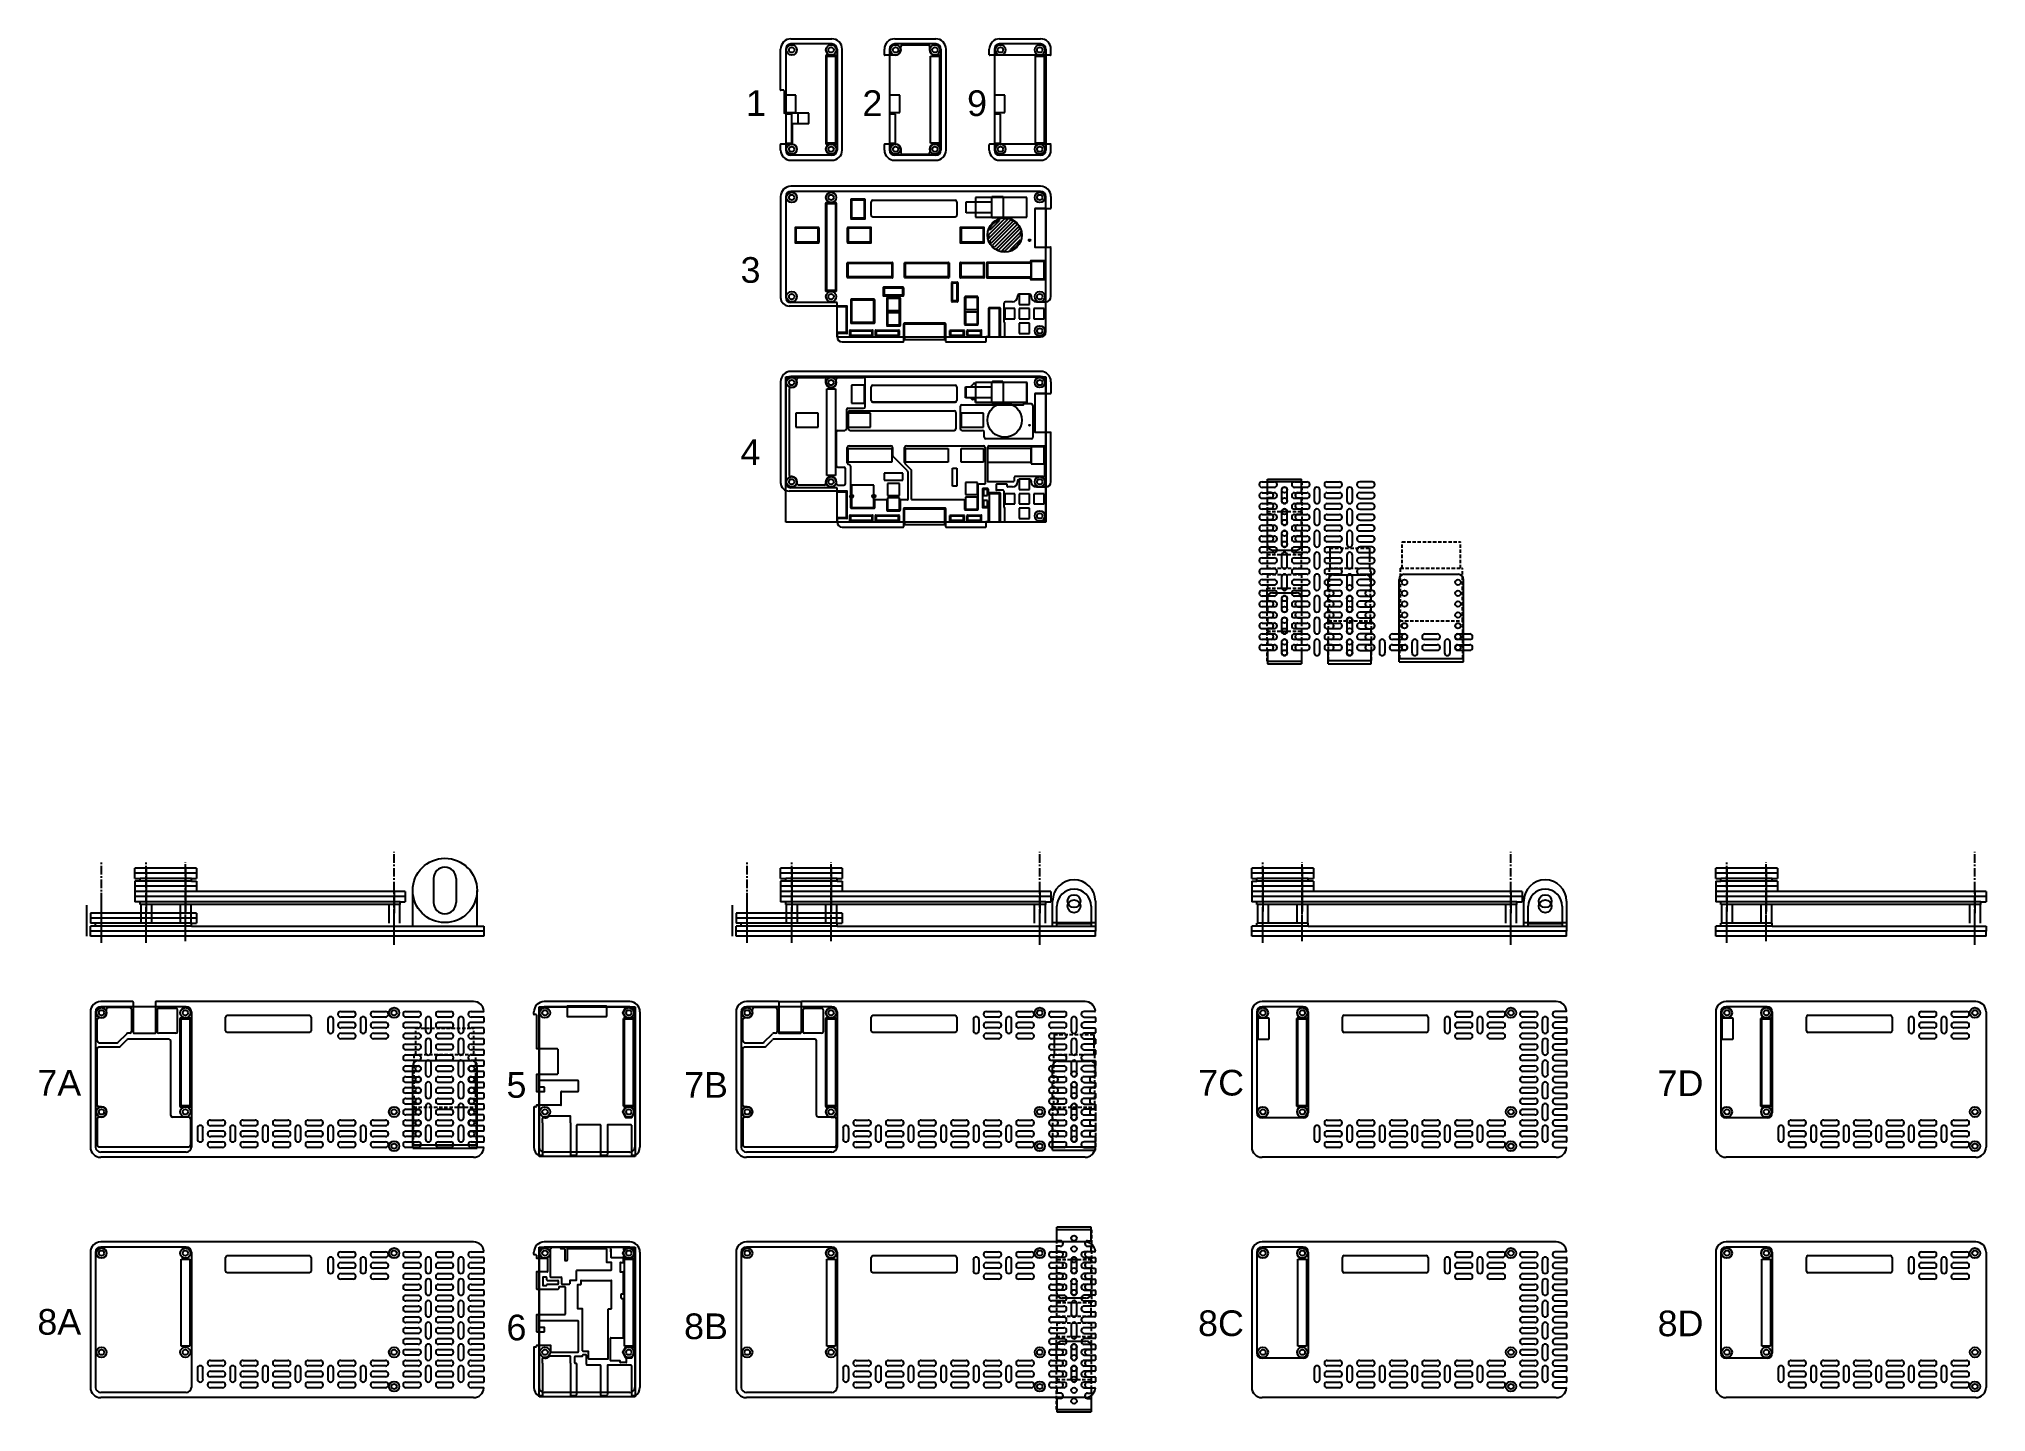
# Model space of a CAD drawing. Header units: millimetres. Extents: x -436 to 702, y -520 to 282.
import ezdxf

# ---------------------------------------------------------------- set-up
doc = ezdxf.new("R2010")
doc.units = ezdxf.units.MM
doc.header["$LTSCALE"] = 4
doc.header["$MEASUREMENT"] = 0
doc.linetypes.add('CENTER', pattern=[2, 1.25, -0.25, 0.25, -0.25])
doc.linetypes.add('DASHED', pattern=[0.75, 0.5, -0.25])
for name, color, linetype in [('Mechanical', 6, 'Continuous'), ('PCB', 4, 'Continuous'), ('Ref Image', 7, 'Continuous')]:
    doc.layers.add(name, color=color, linetype=linetype)
doc.styles.get("Standard").update_dxf_attribs({"font": 'Arial.ttf'})
picture_1 = doc.add_image_def('image1.png', size_in_pixel=(2300, 1288))
picture_2 = doc.add_image_def('image2.png', size_in_pixel=(1156, 742))

msp = doc.modelspace()

# ---------------------------------------------------------------- texts
at = {"linetype": 'Continuous'}
for s, p in [('1', (-23.2, 237.4)), ('2', (44.8, 237.3)), ('9', (106, 237.3)), ('3', (-26.4, 139.8)), ('4', (-26.4, 33.3)), ('7A', (-437.4, -335.4)), ('5', (-163.2, -336.6)), ('7B', (-59.4, -336.6)), ('7C', (241.1, -335.3)), ('7D', (509.6, -335.6)), ('8A', (-437.4, -475.1)), ('6', (-163.2, -478.4)), ('8B', (-59.4, -477.7)), ('8C', (241, -475.9)), ('8D', (509.6, -476))]:
    msp.add_text(s, height=15, dxfattribs=at).set_placement(p)

# ---------------------------------------------------------------- linework, layer by layer
for p, q in [((-3, 252.6), (-3, 276.4)), ((3, 282.4), (27, 282.4)), ((33, 220.9), (33, 276.4)), ((57.7, 273.1), (57.7, 276.4)), ((63.7, 282.4), (87.7, 282.4)), ((67.2, 275.9), (67.2, 277.9)), ((68.2, 278.9), (83.2, 278.9)), ((84.2, 275.9), (84.2, 277.9)), ((93.7, 220.9), (93.7, 276.4)), ((119, 273.1), (119, 276.4)), ((125, 282.4), (149, 282.4)), ((155, 273.1), (155, 276.4)), ((23.5, 272.6), (23.5, 221.1)), ((23.8, 272.9), (29.2, 272.9)), ((29.5, 272.6), (29.5, 221.1)), ((64.2, 272.9), (58, 272.9)), ((87.2, 272.9), (90, 272.9)), ((90.2, 272.6), (90.2, 221.1)), ((154.8, 272.9), (119.2, 272.9)), ((-1.2, 252.4), (-2.8, 252.4)), ((-1, 252.1), (-1, 239.1)), ((4, 221.1), (4, 232.6)), ((-3, 217.4), (-3, 220.6)), ((3.7, 220.9), (-2.8, 220.9)), ((23.8, 220.9), (29.2, 220.9)), ((33, 217.4), (33, 220.9)), ((57.7, 217.4), (57.7, 220.6)), ((64.2, 220.9), (58, 220.9)), ((67.2, 217.9), (67.2, 215.9)), ((84.2, 217.9), (84.2, 215.9)), ((87.2, 220.9), (90, 220.9)), ((93.7, 217.4), (93.7, 220.9)), ((119, 217.4), (119, 220.6)), ((154.8, 220.9), (119.2, 220.9)), ((155, 217.4), (155, 220.6)), ((3, 211.4), (27, 211.4)), ((63.7, 211.4), (87.7, 211.4)), ((68.2, 214.9), (83.2, 214.9)), ((125, 211.4), (149, 211.4)), ((149, 196.2), (3, 196.2)), ((-3, 190.2), (-3, 131.2)), ((23.5, 135), (23.5, 186.3)), ((23.7, 186.6), (29.3, 186.6)), ((29.5, 186.3), (29.5, 135)), ((38, 188.4), (38, 177.4)), ((46.2, 188.7), (38.2, 188.7)), ((46.5, 177.4), (46.5, 188.4)), ((5.5, 171.9), (5.5, 163.4)), ((19.2, 172.2), (5.7, 172.2)), ((19.5, 163.4), (19.5, 171.9)), ((36, 171.9), (36, 163.4)), ((49.7, 172.2), (36.2, 172.2)), ((38.2, 177.2), (46.2, 177.2)), ((50, 163.4), (50, 171.9)), ((102, 171.9), (102, 163.4)), ((115.8, 172.2), (102.2, 172.2)), ((116, 163.4), (116, 171.9)), ((5.7, 163.2), (19.2, 163.2)), ((36.2, 163.2), (49.7, 163.2)), ((102.2, 163.2), (115.8, 163.2)), ((155, 131.7), (155, 160.4)), ((36, 142.9), (36, 151.4)), ((36.2, 151.7), (62.2, 151.7)), ((62.5, 151.4), (62.5, 142.9)), ((69.5, 142.9), (69.5, 151.4)), ((69.7, 151.7), (95.2, 151.7)), ((95.5, 151.4), (95.5, 142.9)), ((102, 142.9), (102, 151.4)), ((102.2, 151.7), (115.8, 151.7)), ((116, 151.4), (116, 142.9)), ((117.5, 151.4), (117.5, 142.9)), ((142.8, 151.7), (117.8, 151.7)), ((143, 152.4), (143, 151.9)), ((151.2, 152.7), (143.2, 152.7)), ((151.5, 141.9), (151.5, 152.4)), ((62.2, 142.7), (36.2, 142.7)), ((57, 136.9), (57, 132.4)), ((68.7, 137.2), (57.2, 137.2)), ((69, 132.4), (69, 136.9)), ((95.2, 142.7), (69.7, 142.7)), ((97, 128.9), (97, 139.9)), ((97.2, 140.2), (100.2, 140.2)), ((100.5, 139.9), (100.5, 128.9)), ((115.8, 142.7), (102.2, 142.7)), ((117.8, 142.7), (142.8, 142.7)), ((143.2, 141.7), (151.2, 141.7)), ((35.7, 126.2), (2, 126.2)), ((29.3, 134.8), (23.7, 134.8)), ((36, 110.4), (36, 125.9)), ((38, 129.9), (38, 116.4)), ((51.7, 130.2), (38.2, 130.2)), ((52, 116.4), (52, 129.9)), ((57.2, 132.2), (68.7, 132.2)), ((59, 130.9), (59, 114.9)), ((66.7, 131.2), (59.2, 131.2)), ((67, 114.9), (67, 130.9)), ((100.2, 128.7), (97.2, 128.7)), ((104.5, 131.4), (104.5, 115.4)), ((112.2, 131.7), (104.8, 131.7)), ((112.5, 115.4), (112.5, 131.4)), ((125.2, 125.2), (118.8, 125.2)), ((127.5, 127.7), (127.5, 116.7)), ((38.2, 116.2), (51.7, 116.2)), ((59.2, 114.7), (66.7, 114.7)), ((69, 105.4), (69, 115.9)), ((93.2, 116.2), (69.2, 116.2)), ((93.5, 105.4), (93.5, 115.9)), ((104.8, 115.2), (112.2, 115.2)), ((118.5, 124.9), (118.5, 108.4)), ((125.5, 108.4), (125.5, 124.9)), ((35.7, 110.2), (30.3, 110.2)), ((37.5, 108.9), (37.5, 111.9)), ((37.7, 112.2), (50.7, 112.2)), ((37.7, 108.7), (50.7, 108.7)), ((51, 108.9), (51, 111.9)), ((52.5, 108.9), (52.5, 111.9)), ((52.7, 112.2), (66.2, 112.2)), ((52.7, 108.7), (66.2, 108.7)), ((66.5, 108.9), (66.5, 111.9)), ((93.7, 105.2), (116.8, 105.2)), ((96, 108.9), (96, 111.9)), ((96.2, 112.2), (104.2, 112.2)), ((96.2, 108.7), (104.2, 108.7)), ((104.5, 108.9), (104.5, 111.9)), ((106, 108.9), (106, 111.9)), ((106.2, 112.2), (114.2, 112.2)), ((106.2, 108.7), (114.2, 108.7)), ((114.5, 108.9), (114.5, 111.9)), ((-3, 82), (-3, 23)), ((149, 88), (3, 88)), ((46.5, 67.5), (46.5, 83.5)), ((2, 77.5), (2, 27.5)), ((35.5, 65.5), (35.5, 54.5)), ((36.5, 66.5), (45.5, 66.5)), ((36.5, 64), (36.5, 54.5)), ((99.5, 64), (99.5, 54.5)), ((102, 67.5), (102, 54.5)), ((29.5, 52.5), (29.5, 33)), ((37.5, 53.5), (98.5, 53.5)), ((116, 49.5), (116, 52.5)), ((155, 23.5), (155, 52.2)), ((36, 34.5), (36, 43.5)), ((37, 44.5), (61.5, 44.5)), ((62.5, 43.5), (62.5, 38.9)), ((69.5, 34.7), (69.5, 43.5)), ((70.5, 44.5), (115.5, 44.5)), ((119, 44.5), (151.2, 44.5)), ((151.5, 27.5), (151.5, 44.2)), ((37, 33.5), (37, 33.5)), ((35.7, 18), (2, 18)), ((22.5, 21.5), (7.5, 21.5)), ((36, 2.2), (36, 17.8)), ((52, 8.2), (52, 12.8)), ((58.7, 13), (52.2, 13)), ((59, 12.8), (59, 6.8)), ((67, 6.8), (67, 12.8)), ((71.2, 13), (67.2, 13)), ((104.2, 13), (73.8, 13)), ((104.5, 12.8), (104.5, 7.2)), ((112.5, 7.2), (112.5, 21.8)), ((116.2, 22), (112.8, 22)), ((125.2, 17), (118.8, 17)), ((127.2, 18.5), (123.2, 18.5)), ((125.5, 0.2), (125.5, 16.8)), ((127.5, 18.2), (127.5, 8.5)), ((35.7, 2), (30.3, 2)), ((37.5, 0.7), (37.5, 3.7)), ((37.7, 4), (50.7, 4)), ((37.7, 0.5), (50.7, 0.5)), ((38.2, 8), (51.7, 8)), ((51, 0.7), (51, 3.7)), ((52.5, 0.7), (52.5, 3.7)), ((52.7, 4), (66.2, 4)), ((52.7, 0.5), (66.2, 0.5)), ((59.2, 6.5), (66.7, 6.5)), ((66.5, 0.7), (66.5, 3.7)), ((69, -2.8), (69, 7.8)), ((93.2, 8), (69.2, 8)), ((93.5, -2.8), (93.5, 7.8)), ((96, 0.7), (96, 3.7)), ((96.2, 4), (104.2, 4)), ((96.2, 0.5), (104.2, 0.5)), ((104.5, 0.7), (104.5, 3.7)), ((104.8, 7), (112.2, 7)), ((106, 0.7), (106, 3.7)), ((106.2, 4), (114.2, 4)), ((106.2, 0.5), (114.2, 0.5)), ((114.5, 0.7), (114.5, 3.7)), ((93.7, -3), (116.8, -3)), ((-344.4, -202.4), (-380.4, -202.4)), ((-380.4, -205.4), (-380.4, -202.4)), ((-344.4, -202.4), (-344.4, -205.4)), ((33, -202.4), (-3, -202.4)), ((-3, -205.4), (-3, -202.4)), ((33, -202.4), (33, -205.4)), ((308.4, -202.4), (272.4, -202.4)), ((272.4, -205.4), (272.4, -202.4)), ((308.4, -202.4), (308.4, -205.4)), ((579.6, -202.4), (543.6, -202.4)), ((543.6, -205.4), (543.6, -202.4)), ((579.6, -202.4), (579.6, -205.4)), ((-344.4, -205.4), (-380.4, -205.4)), ((-380.4, -208.4), (-380.4, -205.4)), ((-380.4, -210), (-380.4, -213)), ((-344.4, -213), (-380.4, -213)), ((-380.4, -213), (-380.4, -216)), ((-222.4, -216), (-380.4, -216)), ((-380.4, -216), (-380.4, -219)), ((-344.4, -205.4), (-344.4, -208.4)), ((-344.4, -210), (-344.4, -213)), ((-344.4, -213), (-344.4, -216)), ((-222.4, -216), (-222.4, -219)), ((33, -205.4), (-3, -205.4)), ((-3, -208.4), (-3, -205.4)), ((-3, -210), (-3, -213)), ((33, -213), (-3, -213)), ((-3, -213), (-3, -216)), ((155, -216), (-3, -216)), ((-3, -216), (-3, -219)), ((33, -205.4), (33, -208.4)), ((33, -210), (33, -213)), ((33, -213), (33, -216)), ((155, -216), (155, -219)), ((308.4, -205.4), (272.4, -205.4)), ((272.4, -208.4), (272.4, -205.4)), ((272.4, -210), (272.4, -213)), ((308.4, -213), (272.4, -213)), ((272.4, -213), (272.4, -216)), ((430.4, -216), (272.4, -216)), ((272.4, -216), (272.4, -219)), ((308.4, -205.4), (308.4, -208.4)), ((308.4, -210), (308.4, -213)), ((308.4, -213), (308.4, -216)), ((430.4, -216), (430.4, -219)), ((579.6, -205.4), (543.6, -205.4)), ((543.6, -208.4), (543.6, -205.4)), ((543.6, -210), (543.6, -213)), ((579.6, -213), (543.6, -213)), ((543.6, -213), (543.6, -216)), ((701.6, -216), (543.6, -216)), ((543.6, -216), (543.6, -219)), ((579.6, -205.4), (579.6, -208.4)), ((579.6, -210), (579.6, -213)), ((579.6, -213), (579.6, -216)), ((701.6, -216), (701.6, -219)), ((-222.4, -219), (-380.4, -219)), ((-380.4, -219), (-380.4, -222)), ((-222.4, -219), (-222.4, -222)), ((155, -219), (-3, -219)), ((-3, -219), (-3, -222)), ((155, -219), (155, -222)), ((430.4, -219), (272.4, -219)), ((272.4, -219), (272.4, -222)), ((430.4, -219), (430.4, -222)), ((701.6, -219), (543.6, -219)), ((543.6, -219), (543.6, -222)), ((701.6, -219), (701.6, -222)), ((-344.4, -228.6), (-406.4, -228.6)), ((-406.4, -228.6), (-406.4, -231.6)), ((-344.4, -231.6), (-406.4, -231.6)), ((-406.4, -231.6), (-406.4, -234.6)), ((-406.4, -239.2), (-406.4, -236.2)), ((-347.4, -236.2), (-176.4, -236.2)), ((-344.4, -228.6), (-344.4, -231.6)), ((-344.4, -231.6), (-344.4, -234.6)), ((33, -228.6), (-29, -228.6)), ((-29, -228.6), (-29, -231.6)), ((33, -231.6), (-29, -231.6)), ((-29, -231.6), (-29, -234.6)), ((-29, -239.2), (-29, -236.2)), ((30, -236.2), (181, -236.2)), ((33, -228.6), (33, -231.6)), ((33, -231.6), (33, -234.6)), ((181, -236.2), (181, -239.2)), ((272.4, -239.2), (272.4, -236.2)), ((305.4, -236.2), (456.4, -236.2)), ((456.4, -236.2), (456.4, -239.2)), ((543.6, -239.2), (543.6, -236.2)), ((576.6, -236.2), (701.6, -236.2)), ((701.6, -236.2), (701.6, -239.2)), ((-176.4, -239.2), (-406.4, -239.2)), ((-176.4, -242.2), (-406.4, -242.2)), ((181, -239.2), (-29, -239.2)), ((181, -242.2), (-29, -242.2)), ((456.4, -239.2), (272.4, -239.2)), ((456.4, -242.2), (272.4, -242.2)), ((701.6, -239.2), (543.6, -239.2)), ((701.6, -242.2), (543.6, -242.2)), ((-381.6, -280.4), (-400.4, -280.4)), ((-383.4, -283.9), (-395.9, -283.9)), ((-182.4, -280.4), (-368.1, -280.4)), ((-356.4, -284.4), (-366.4, -284.4)), ((-91.2, -280.4), (-141.2, -280.4)), ((-4.3, -280.4), (-23, -280.4)), ((-6, -283.9), (-18.5, -283.9)), ((175, -280.4), (9.2, -280.4)), ((21, -284.4), (11, -284.4)), ((450.4, -280.4), (278.4, -280.4)), ((695.6, -280.4), (549.6, -280.4)), ((-406.4, -286.4), (-406.4, -365.4)), ((-355.4, -297.9), (-355.4, -285.4)), ((-353.9, -341.7), (-353.9, -290.2)), ((-347.9, -290.2), (-347.9, -341.7)), ((-145.7, -288.2), (-145.7, -307.7)), ((-94.8, -341.6), (-94.8, -290.3)), ((-88.7, -290.3), (-88.7, -341.6)), ((-85.2, -286.4), (-85.2, -365.4)), ((-29, -286.4), (-29, -365.4)), ((22, -297.9), (22, -285.4)), ((23.5, -341.7), (23.5, -290.2)), ((29.5, -290.2), (29.5, -341.7)), ((272.4, -286.4), (272.4, -365.4)), ((298.8, -341.6), (298.8, -290.3)), ((299.1, -290), (304.7, -290)), ((304.9, -290.3), (304.9, -341.6)), ((543.6, -286.4), (543.6, -365.4)), ((570, -341.6), (570, -290.3)), ((570.3, -290), (575.9, -290)), ((576.1, -290.3), (576.1, -341.6)), ((-145.7, -323.2), (-145.7, -332.7)), ((-402.4, -348.9), (-402.4, -364.4)), ((-147.2, -342.2), (-147.2, -365.4)), ((-142.2, -351.3), (-142.2, -370.2)), ((-125.7, -351.3), (-125.7, -370.2)), ((-122.2, -352.7), (-122.2, -369.7)), ((-108.5, -352.4), (-122, -352.4)), ((-108.2, -352.7), (-108.2, -369.7)), ((-104.2, -352.7), (-104.2, -369.7)), ((-90.5, -352.4), (-104, -352.4)), ((-90.2, -352.7), (-90.2, -369.7)), ((-25, -348.9), (-25, -364.4)), ((304.7, -341.8), (299.1, -341.8)), ((575.9, -341.8), (570.3, -341.8)), ((-348.9, -365.4), (-401.4, -365.4)), ((-182.4, -371.4), (-400.4, -371.4)), ((-142.5, -370.4), (-144.5, -370.4)), ((-123, -370.4), (-125.5, -370.4)), ((-105, -370.4), (-107.5, -370.4)), ((-87.9, -370.4), (-89.5, -370.4)), ((28.5, -365.4), (-24, -365.4)), ((175, -371.4), (-23, -371.4)), ((450.4, -371.4), (278.4, -371.4)), ((695.6, -371.4), (549.6, -371.4)), ((-182.4, -420.9), (-400.4, -420.9)), ((-91.2, -420.9), (-141.2, -420.9)), ((175, -420.9), (-23, -420.9)), ((450.4, -420.9), (278.4, -420.9)), ((695.6, -420.9), (549.6, -420.9)), ((-406.4, -426.9), (-406.4, -505.9)), ((-145.7, -428.6), (-145.7, -430.1)), ((-94.8, -432.6), (-94.8, -430.7)), ((-88.7, -430.7), (-88.7, -482)), ((-85.2, -426.9), (-85.2, -505.9)), ((-29, -426.9), (-29, -505.9)), ((272.4, -426.9), (272.4, -505.9)), ((543.6, -426.9), (543.6, -505.9)), ((-145.7, -438.6), (-145.7, -448.1)), ((-101.8, -459.6), (-101.8, -443.6)), ((-94.8, -451.1), (-94.8, -438.6)), ((-94.8, -476.6), (-94.8, -454.1)), ((-145.7, -463.6), (-145.7, -473.1)), ((-147.2, -482.6), (-147.2, -505.9)), ((-142.2, -491.7), (-142.2, -510.6)), ((-125.7, -491.7), (-125.7, -510.6)), ((-122.2, -492.1), (-122.2, -510.1)), ((-108.5, -492.9), (-116.3, -492.9)), ((-108.2, -493.1), (-108.2, -510.1)), ((-104.2, -493.1), (-104.2, -510.1)), ((-90.5, -492.9), (-104, -492.9)), ((-90.2, -493.1), (-90.2, -510.1)), ((-182.4, -511.9), (-400.4, -511.9)), ((-142.5, -510.9), (-144.5, -510.9)), ((-123, -510.9), (-125.5, -510.9)), ((-105, -510.9), (-107.5, -510.9)), ((-87.9, -510.9), (-89.5, -510.9)), ((175, -511.9), (-23, -511.9)), ((450.4, -511.9), (278.4, -511.9)), ((695.6, -511.9), (549.6, -511.9))]:
    msp.add_line(p, q)
at = {"linetype": 'Continuous'}
for p, q in [((13.2, 238.9), (-0.7, 238.9)), ((4.3, 232.9), (13.2, 232.9)), ((13.5, 233.1), (13.5, 238.6)), ((50, 179.2), (50, 187.2)), ((51, 188.2), (99, 188.2)), ((100, 187.2), (100, 179.2)), ((145.5, 182.9), (145.5, 160.9)), ((145.8, 183.2), (154.8, 183.2)), ((155, 190.2), (155, 183.4)), ((99, 178.2), (51, 178.2)), ((127.9, 177.1), (118.6, 167.8)), ((129.5, 176.7), (119, 166.1)), ((131.4, 176.4), (119.3, 164.3)), ((124.7, 176.1), (119.6, 170.9)), ((132.7, 175.6), (120.1, 163)), ((134, 174.8), (120.9, 161.7)), ((135.1, 173.7), (122, 160.6)), ((135.9, 172.4), (123.3, 159.8)), ((136.7, 171.1), (124.6, 159)), ((137, 169.2), (126.5, 158.7)), ((137.4, 167.6), (128.1, 158.3)), ((136.4, 164.4), (131.3, 159.3)), ((145.8, 160.7), (154.8, 160.7)), ((143, 142.4), (143, 141.9)), ((132.5, 128.7), (128.5, 128.7)), ((135.5, 132.2), (135.5, 131.7)), ((142.5, 133.2), (136.5, 133.2)), ((143.5, 132.2), (143.5, 131.7)), ((146.5, 128.7), (152, 128.7)), ((127.8, 116.4), (127.8, 116.4)), ((128, 108.4), (128, 116.2)), ((30, 109.9), (30, 108.2)), ((33, 105.2), (68.7, 105.2)), ((117, 107.9), (117, 105.4)), ((118.2, 108.2), (117.2, 108.2)), ((125.8, 108.2), (127.8, 108.2)), ((6.5, 81.5), (6.5, 83.5)), ((7.5, 84.5), (22.5, 84.5)), ((23.5, 81.5), (23.5, 83.5)), ((29.5, 81.5), (29.5, 83.5)), ((30.5, 84.5), (45.5, 84.5)), ((51, 80), (99, 80)), ((108.1, 79.1), (109.9, 80.9)), ((110.1, 81), (110.9, 81)), ((120.2, 81.6), (110.9, 81.6)), ((110.9, 81), (110.9, 81.6)), ((120.5, 81.8), (120.5, 81.8)), ((126.8, 82.1), (120.8, 82.1)), ((127, 81.8), (127, 81.8)), ((141.1, 81.6), (127.2, 81.6)), ((141.1, 69.9), (141.1, 81.6)), ((155, 82), (155, 75.2)), ((3.5, 78.5), (3, 78.5)), ((50, 71), (50, 79)), ((51, 70), (99, 70)), ((100, 79), (100, 71)), ((103, 68.5), (138.8, 68.5)), ((105, 79), (107.9, 79)), ((105, 72.5), (105, 79)), ((107.9, 72.5), (105, 72.5)), ((108.9, 71.6), (108.1, 72.4)), ((110.9, 71.5), (109.1, 71.5)), ((110.9, 69.9), (110.9, 71.5)), ((110.9, 69.9), (120.2, 69.9)), ((120.5, 69.7), (120.5, 69.7)), ((120.8, 69.4), (126.8, 69.4)), ((127, 69.7), (127, 69.7)), ((127.2, 69.9), (141.1, 69.9)), ((139, 68.7), (139, 68.7)), ((143.5, 69), (139.2, 69)), ((145.5, 74.8), (145.5, 52.7)), ((145.8, 75), (154.8, 75)), ((37.5, 65), (98.5, 65)), ((144.5, 68), (144.5, 49.5)), ((30.5, 53.5), (34.5, 53.5)), ((103, 53.5), (115, 53.5)), ((143.5, 48.5), (117, 48.5)), ((145.8, 52.5), (154.8, 52.5)), ((71.2, 29.8), (62.8, 38.2)), ((116.5, 43.5), (116.5, 22.2)), ((118, 43.5), (118, 23.8)), ((3.5, 26.5), (3, 26.5)), ((6.5, 23.5), (6.5, 22.5)), ((23.5, 23.5), (23.5, 22.5)), ((29.5, 23.5), (29.5, 22.5)), ((30.5, 32), (34, 32)), ((35, 22.5), (35, 31)), ((38, 8.2), (38, 32.5)), ((73.2, 30.6), (69.8, 34)), ((71.5, 13.2), (71.5, 29.1)), ((73.5, 13.2), (73.5, 29.9)), ((133.2, 23.5), (118.2, 23.5)), ((133.5, 26.2), (133.5, 23.8)), ((150.5, 26.5), (133.8, 26.5)), ((135.5, 24), (135.5, 23.5)), ((142.5, 25), (136.5, 25)), ((143.5, 24), (143.5, 23.5)), ((278.4, 23.5), (285.5, 23.5)), ((297.4, 23.5), (304.6, 23.5)), ((316.5, 23.5), (323.6, 23.5)), ((342.7, 23.5), (335.5, 23.5)), ((30.5, 21.5), (34, 21.5)), ((115, 19.2), (115, 8.7)), ((118.2, 19.5), (115.2, 19.5)), ((118.5, 17.2), (118.5, 19.2)), ((123, 21.8), (123, 18.8)), ((129.2, 22), (123.2, 22)), ((129.5, 20.8), (129.5, 21.8)), ((132.5, 20.5), (129.8, 20.5)), ((146.5, 20.5), (152, 20.5)), ((285.5, 20.2), (278.4, 20.2)), ((278.4, 17.1), (285.5, 17.1)), ((285.5, 13.8), (278.4, 13.8)), ((289.8, 18.7), (289.8, 12.4)), ((293.1, 12.4), (293.1, 18.7)), ((304.6, 20.2), (297.4, 20.2)), ((297.4, 17.1), (304.6, 17.1)), ((304.6, 13.8), (297.4, 13.8)), ((308.9, 18.7), (308.9, 12.4)), ((312.2, 12.4), (312.2, 18.7)), ((323.6, 20.2), (316.5, 20.2)), ((316.5, 17.1), (323.6, 17.1)), ((323.6, 13.8), (316.5, 13.8)), ((327.9, 18.7), (327.9, 12.4)), ((331.2, 12.4), (331.2, 18.7)), ((335.5, 20.2), (342.7, 20.2)), ((342.7, 17.1), (335.5, 17.1)), ((335.5, 13.8), (342.7, 13.8)), ((30, 1.8), (30, 0)), ((115.2, 8.5), (118.2, 8.5)), ((118.2, 0), (117.2, 0)), ((118.5, 0.2), (118.5, 8.2)), ((125.8, 0), (127.8, 0)), ((127.8, 8.2), (127.8, 8.2)), ((128, 0.2), (128, 8)), ((278.4, 10.8), (285.5, 10.8)), ((285.5, 7.5), (278.4, 7.5)), ((278.4, 4.4), (285.5, 4.4)), ((285.5, 1.1), (278.4, 1.1)), ((289.8, 6), (289.8, -0.3)), ((293.1, -0.3), (293.1, 6)), ((297.4, 10.8), (304.6, 10.8)), ((304.6, 7.5), (297.4, 7.5)), ((297.4, 4.4), (304.6, 4.4)), ((304.6, 1.1), (297.4, 1.1)), ((308.9, 6), (308.9, -0.3)), ((312.2, -0.3), (312.2, 6)), ((316.5, 10.8), (323.6, 10.8)), ((323.6, 7.5), (316.5, 7.5)), ((316.5, 4.4), (323.6, 4.4)), ((323.6, 1.1), (316.5, 1.1)), ((327.9, 6), (327.9, -0.3)), ((331.2, -0.3), (331.2, 6)), ((342.7, 10.8), (335.5, 10.8)), ((335.5, 7.5), (342.7, 7.5)), ((342.7, 4.4), (335.5, 4.4)), ((335.5, 1.1), (342.7, 1.1)), ((33, -3), (68.7, -3)), ((117, -0.2), (117, -2.8)), ((278.4, -1.9), (285.5, -1.9)), ((285.5, -5.2), (278.4, -5.2)), ((278.4, -8.3), (285.5, -8.3)), ((289.8, -6.7), (289.8, -13)), ((293.1, -13), (293.1, -6.7)), ((297.4, -1.9), (304.6, -1.9)), ((304.6, -5.2), (297.4, -5.2)), ((297.4, -8.3), (304.6, -8.3)), ((308.9, -6.7), (308.9, -13)), ((312.2, -13), (312.2, -6.7)), ((316.5, -1.9), (323.6, -1.9)), ((323.6, -5.2), (316.5, -5.2)), ((316.5, -8.3), (323.6, -8.3)), ((327.9, -6.7), (327.9, -13)), ((331.2, -13), (331.2, -6.7)), ((342.7, -1.9), (335.5, -1.9)), ((335.5, -5.2), (342.7, -5.2)), ((342.7, -8.3), (335.5, -8.3)), ((285.5, -11.6), (278.4, -11.6)), ((278.4, -14.6), (285.5, -14.6)), ((285.5, -17.9), (278.4, -17.9)), ((278.4, -21), (285.5, -21)), ((289.8, -19.4), (289.8, -25.7)), ((293.1, -25.7), (293.1, -19.4)), ((304.6, -11.6), (297.4, -11.6)), ((297.4, -14.6), (304.6, -14.6)), ((304.6, -17.9), (297.4, -17.9)), ((297.4, -21), (304.6, -21)), ((308.9, -19.4), (308.9, -25.7)), ((312.2, -25.7), (312.2, -19.4)), ((323.6, -11.6), (316.5, -11.6)), ((316.5, -14.6), (323.6, -14.6)), ((323.6, -17.9), (316.5, -17.9)), ((316.5, -21), (323.6, -21)), ((327.9, -19.4), (327.9, -25.7)), ((331.2, -25.7), (331.2, -19.4)), ((335.5, -11.6), (342.7, -11.6)), ((342.7, -14.6), (335.5, -14.6)), ((335.5, -17.9), (342.7, -17.9)), ((342.7, -21), (335.5, -21)), ((285.5, -24.3), (278.4, -24.3)), ((278.4, -27.3), (285.5, -27.3)), ((285.5, -30.6), (278.4, -30.6)), ((278.4, -33.7), (285.5, -33.7)), ((289.8, -32.1), (289.8, -38.4)), ((293.1, -38.4), (293.1, -32.1)), ((304.6, -24.3), (297.4, -24.3)), ((297.4, -27.3), (304.6, -27.3)), ((304.6, -30.6), (297.4, -30.6)), ((297.4, -33.7), (304.6, -33.7)), ((308.9, -32.1), (308.9, -38.4)), ((312.2, -38.4), (312.2, -32.1)), ((323.6, -24.3), (316.5, -24.3)), ((316.5, -27.3), (323.6, -27.3)), ((323.6, -30.6), (316.5, -30.6)), ((316.5, -33.7), (323.6, -33.7)), ((327.9, -32.1), (327.9, -38.4)), ((331.2, -38.4), (331.2, -32.1)), ((335.5, -24.3), (342.7, -24.3)), ((342.7, -27.3), (335.5, -27.3)), ((335.5, -30.6), (342.7, -30.6)), ((342.7, -33.7), (335.5, -33.7)), ((342.1, -33.9), (342.1, -29)), ((285.5, -37), (278.4, -37)), ((278.4, -40), (285.5, -40)), ((285.5, -43.3), (278.4, -43.3)), ((289.8, -44.8), (289.8, -51.1)), ((293.1, -51.1), (293.1, -44.8)), ((304.6, -37), (297.4, -37)), ((297.4, -40), (304.6, -40)), ((304.6, -43.3), (297.4, -43.3)), ((308.9, -44.8), (308.9, -51.1)), ((312.2, -51.1), (312.2, -44.8)), ((323.6, -37), (316.5, -37)), ((316.5, -40), (323.6, -40)), ((323.6, -43.3), (316.5, -43.3)), ((327.9, -44.8), (327.9, -51.1)), ((331.2, -51.1), (331.2, -44.8)), ((335.5, -37), (342.7, -37)), ((342.7, -40), (335.5, -40)), ((335.5, -43.3), (342.7, -43.3)), ((278.4, -46.4), (285.5, -46.4)), ((285.5, -49.7), (278.4, -49.7)), ((278.4, -52.7), (285.5, -52.7)), ((285.5, -56), (278.4, -56)), ((297.4, -46.4), (304.6, -46.4)), ((304.6, -49.7), (297.4, -49.7)), ((297.4, -52.7), (304.6, -52.7)), ((304.6, -56), (297.4, -56)), ((316.5, -46.4), (323.6, -46.4)), ((323.6, -49.7), (316.5, -49.7)), ((316.5, -52.7), (323.6, -52.7)), ((323.6, -56), (316.5, -56)), ((342.7, -46.4), (335.5, -46.4)), ((335.5, -49.7), (342.7, -49.7)), ((342.7, -52.7), (335.5, -52.7)), ((335.5, -56), (342.7, -56)), ((278.4, -59.1), (285.5, -59.1)), ((285.5, -62.4), (278.4, -62.4)), ((278.4, -65.4), (285.5, -65.4)), ((289.8, -57.5), (289.8, -63.8)), ((293.1, -63.8), (293.1, -57.5)), ((297.4, -59.1), (304.6, -59.1)), ((304.6, -62.4), (297.4, -62.4)), ((297.4, -65.4), (304.6, -65.4)), ((308.9, -57.5), (308.9, -63.8)), ((312.2, -63.8), (312.2, -57.5)), ((316.5, -59.1), (323.6, -59.1)), ((323.6, -62.4), (316.5, -62.4)), ((316.5, -65.4), (323.6, -65.4)), ((327.9, -57.5), (327.9, -63.8)), ((331.2, -63.8), (331.2, -57.5)), ((342.7, -59.1), (335.5, -59.1)), ((335.5, -62.4), (342.7, -62.4)), ((342.7, -65.4), (335.5, -65.4)), ((354.6, -65.4), (361.7, -65.4)), ((373.6, -65.4), (380.8, -65.4)), ((392.7, -65.4), (399.8, -65.4)), ((285.5, -68.7), (278.4, -68.7)), ((278.4, -71.8), (285.5, -71.8)), ((285.5, -75.1), (278.4, -75.1)), ((289.8, -70.2), (289.8, -76.5)), ((293.1, -76.5), (293.1, -70.2)), ((304.6, -68.7), (297.4, -68.7)), ((297.4, -71.8), (304.6, -71.8)), ((304.6, -75.1), (297.4, -75.1)), ((308.9, -70.2), (308.9, -76.5)), ((312.2, -76.5), (312.2, -70.2)), ((323.6, -68.7), (316.5, -68.7)), ((316.5, -71.8), (323.6, -71.8)), ((323.6, -75.1), (316.5, -75.1)), ((327.9, -70.2), (327.9, -76.5)), ((331.2, -76.5), (331.2, -70.2)), ((335.5, -68.7), (342.7, -68.7)), ((342.7, -71.8), (335.5, -71.8)), ((335.5, -75.1), (342.7, -75.1)), ((347, -70.2), (347, -76.5)), ((350.3, -76.5), (350.3, -70.2)), ((361.7, -68.7), (354.6, -68.7)), ((354.6, -71.8), (361.7, -71.8)), ((361.7, -75.1), (354.6, -75.1)), ((366, -70.2), (366, -76.5)), ((369.3, -76.5), (369.3, -70.2)), ((380.8, -68.7), (373.6, -68.7)), ((373.6, -71.8), (380.8, -71.8)), ((380.8, -75.1), (373.6, -75.1)), ((385.1, -70.2), (385.1, -76.5)), ((388.4, -76.5), (388.4, -70.2)), ((399.8, -68.7), (392.7, -68.7)), ((392.7, -71.8), (399.8, -71.8)), ((399.8, -75.1), (392.7, -75.1)), ((-380.4, -208.4), (-377.4, -208.4)), ((-377.4, -210), (-380.4, -210)), ((-347.4, -208.4), (-344.4, -208.4)), ((-347.4, -210), (-344.4, -210)), ((-3, -208.4), (0, -208.4)), ((0, -210), (-3, -210)), ((30, -208.4), (33, -208.4)), ((30, -210), (33, -210)), ((272.4, -208.4), (275.4, -208.4)), ((272.4, -210), (275.4, -210)), ((305.4, -208.4), (308.4, -208.4)), ((308.4, -210), (305.4, -210)), ((543.6, -208.4), (546.6, -208.4)), ((543.6, -210), (546.6, -210)), ((576.6, -208.4), (579.6, -208.4)), ((579.6, -210), (576.6, -210)), ((-377.4, -222), (-380.4, -222)), ((-225.4, -222), (-222.4, -222)), ((0, -222), (-3, -222)), ((152, -222), (155, -222)), ((275.4, -222), (272.4, -222)), ((427.4, -222), (430.4, -222)), ((546.6, -222), (543.6, -222)), ((698.6, -222), (701.6, -222)), ((-403.4, -234.6), (-406.4, -234.6)), ((-403.4, -236.2), (-406.4, -236.2)), ((-347.4, -234.6), (-344.4, -234.6)), ((-176.4, -236.2), (-176.4, -239.2)), ((-26, -234.6), (-29, -234.6)), ((-26, -236.2), (-29, -236.2)), ((30, -234.6), (33, -234.6)), ((275.4, -236.2), (272.4, -236.2)), ((546.6, -236.2), (543.6, -236.2)), ((-406.4, -242.2), (-406.4, -239.2)), ((-176.4, -239.2), (-176.4, -242.2)), ((-29, -242.2), (-29, -239.2)), ((181, -242.2), (181, -239.2)), ((272.4, -242.2), (272.4, -239.2)), ((456.4, -242.2), (456.4, -239.2)), ((543.6, -242.2), (543.6, -239.2)), ((701.6, -242.2), (701.6, -239.2)), ((-381.4, -280.7), (-381.4, -298.7)), ((-368.4, -280.7), (-368.4, -298.7)), ((-127.7, -283.2), (-127.7, -288.9)), ((-127.5, -282.9), (-105, -282.9)), ((-104.7, -283.2), (-104.7, -288.9)), ((-4, -280.7), (-4, -298.7)), ((9, -280.7), (9, -298.7)), ((-402.4, -303.4), (-402.4, -290.9)), ((-399.9, -289.9), (-401.4, -289.9)), ((-396.9, -286.9), (-396.9, -284.9)), ((-382.4, -284.9), (-382.4, -297.9)), ((-367.4, -285.4), (-367.4, -297.9)), ((-353.7, -289.9), (-348.1, -289.9)), ((-327.4, -297.4), (-327.4, -289.4)), ((-326.4, -288.4), (-278.4, -288.4)), ((-277.4, -289.4), (-277.4, -297.4)), ((-267.7, -290.9), (-267.7, -297.3)), ((-264.4, -297.3), (-264.4, -290.9)), ((-260.1, -286.2), (-252.9, -286.2)), ((-252.9, -289.5), (-260.1, -289.5)), ((-260.1, -292.5), (-252.9, -292.5)), ((-252.9, -295.8), (-260.1, -295.8)), ((-248.6, -290.9), (-248.6, -297.3)), ((-245.3, -297.3), (-245.3, -290.9)), ((-241, -286.2), (-233.9, -286.2)), ((-233.9, -289.5), (-241, -289.5)), ((-241, -292.5), (-233.9, -292.5)), ((-233.9, -295.8), (-241, -295.8)), ((-222, -286.2), (-214.8, -286.2)), ((-214.8, -289.5), (-222, -289.5)), ((-222, -292.5), (-214.8, -292.5)), ((-214.8, -295.8), (-222, -295.8)), ((-210.5, -290.9), (-210.5, -297.3)), ((-207.2, -297.3), (-207.2, -290.9)), ((-202.9, -286.2), (-195.8, -286.2)), ((-195.8, -289.5), (-202.9, -289.5)), ((-202.9, -292.5), (-195.8, -292.5)), ((-195.8, -295.8), (-202.9, -295.8)), ((-191.5, -290.9), (-191.5, -297.3)), ((-188.2, -297.3), (-188.2, -290.9)), ((-183.9, -286.2), (-176.6, -286.2)), ((-176.6, -289.5), (-183.9, -289.5)), ((-183.9, -292.5), (-176.6, -292.5)), ((-176.6, -295.8), (-183.9, -295.8)), ((-176.4, -289.7), (-176.4, -292.3)), ((-147.2, -287.7), (-147.2, -286.4)), ((-146, -287.9), (-147, -287.9)), ((-127.5, -289.2), (-105, -289.2)), ((-25, -303.4), (-25, -290.9)), ((-22.5, -289.9), (-24, -289.9)), ((-19.5, -286.9), (-19.5, -284.9)), ((-5, -284.9), (-5, -297.9)), ((10, -285.4), (10, -297.9)), ((23.7, -289.9), (29.2, -289.9)), ((50, -297.4), (50, -289.4)), ((51, -288.4), (99, -288.4)), ((100, -289.4), (100, -297.4)), ((109.7, -290.9), (109.7, -297.3)), ((113, -297.3), (113, -290.9)), ((117.3, -286.2), (124.4, -286.2)), ((124.4, -289.5), (117.3, -289.5)), ((117.3, -292.5), (124.4, -292.5)), ((124.4, -295.8), (117.3, -295.8)), ((128.7, -290.9), (128.7, -297.3)), ((132, -297.3), (132, -290.9)), ((136.3, -286.2), (143.5, -286.2)), ((143.5, -289.5), (136.3, -289.5)), ((136.3, -292.5), (143.5, -292.5)), ((143.5, -295.8), (136.3, -295.8)), ((155.4, -286.2), (162.5, -286.2)), ((162.5, -289.5), (155.4, -289.5)), ((155.4, -292.5), (162.5, -292.5)), ((162.5, -295.8), (155.4, -295.8)), ((166.8, -290.9), (166.8, -297.3)), ((170.1, -297.3), (170.1, -290.9)), ((180.7, -286.2), (174.4, -286.2)), ((174.4, -289.5), (180.7, -289.5)), ((180.7, -292.5), (174.4, -292.5)), ((174.4, -295.8), (180.7, -295.8)), ((181, -289.7), (181, -292.3)), ((275.9, -290.2), (275.9, -302.2)), ((276.1, -289.9), (282.1, -289.9)), ((282.4, -290.2), (282.4, -302.2)), ((325.4, -297.4), (325.4, -289.4)), ((326.4, -288.4), (374.4, -288.4)), ((375.4, -289.4), (375.4, -297.4)), ((385.1, -290.9), (385.1, -297.3)), ((388.4, -297.3), (388.4, -290.9)), ((392.7, -286.2), (399.8, -286.2)), ((399.8, -289.5), (392.7, -289.5)), ((392.7, -292.5), (399.8, -292.5)), ((399.8, -295.8), (392.7, -295.8)), ((404.1, -290.9), (404.1, -297.3)), ((407.4, -297.3), (407.4, -290.9)), ((411.7, -286.2), (418.9, -286.2)), ((418.9, -289.5), (411.7, -289.5)), ((411.7, -292.5), (418.9, -292.5)), ((418.9, -295.8), (411.7, -295.8)), ((430.8, -286.2), (437.9, -286.2)), ((437.9, -289.5), (430.8, -289.5)), ((430.8, -292.5), (437.9, -292.5)), ((437.9, -295.8), (430.8, -295.8)), ((442.2, -290.9), (442.2, -297.3)), ((445.5, -297.3), (445.5, -290.9)), ((456.1, -286.2), (449.8, -286.2)), ((449.8, -289.5), (456.1, -289.5)), ((456.1, -292.5), (449.8, -292.5)), ((449.8, -295.8), (456.1, -295.8)), ((456.4, -289.7), (456.4, -292.3)), ((547.1, -290.2), (547.1, -302.2)), ((547.3, -289.9), (553.3, -289.9)), ((553.6, -290.2), (553.6, -302.2)), ((596.6, -297.4), (596.6, -289.4)), ((597.6, -288.4), (645.6, -288.4)), ((646.6, -289.4), (646.6, -297.4)), ((656.3, -290.9), (656.3, -297.3)), ((659.6, -297.3), (659.6, -290.9)), ((663.9, -286.2), (671, -286.2)), ((671, -289.5), (663.9, -289.5)), ((663.9, -292.5), (671, -292.5)), ((671, -295.8), (663.9, -295.8)), ((675.3, -290.9), (675.3, -297.3)), ((678.6, -297.3), (678.6, -290.9)), ((682.9, -286.2), (690.1, -286.2)), ((690.1, -289.5), (682.9, -289.5)), ((682.9, -292.5), (690.1, -292.5)), ((690.1, -295.8), (682.9, -295.8)), ((701.6, -286.4), (701.6, -365.4)), ((-401.4, -304.4), (-390.8, -304.4)), ((-401.4, -306.9), (-389.7, -306.9)), ((-390.1, -304.1), (-385.2, -299.2)), ((-389, -306.6), (-385.1, -302.7)), ((-383.4, -298.9), (-384.5, -298.9)), ((-360.4, -302.4), (-384.4, -302.4)), ((-381.1, -298.9), (-368.6, -298.9)), ((-356.4, -298.9), (-366.4, -298.9)), ((-359.4, -346.9), (-359.4, -303.4)), ((-278.4, -298.4), (-326.4, -298.4)), ((-260.1, -298.9), (-252.9, -298.9)), ((-252.9, -302.2), (-260.1, -302.2)), ((-241, -298.9), (-233.9, -298.9)), ((-233.9, -302.2), (-241, -302.2)), ((-222, -298.9), (-214.8, -298.9)), ((-214.8, -302.2), (-222, -302.2)), ((-222, -305.2), (-214.8, -305.2)), ((-210.5, -303.6), (-210.5, -310)), ((-207.2, -310), (-207.2, -303.6)), ((-202.9, -298.9), (-195.8, -298.9)), ((-195.8, -302.2), (-202.9, -302.2)), ((-202.9, -305.2), (-195.8, -305.2)), ((-191.5, -303.6), (-191.5, -310)), ((-188.2, -310), (-188.2, -303.6)), ((-183.9, -298.9), (-176.6, -298.9)), ((-176.6, -302.2), (-183.9, -302.2)), ((-183.9, -305.2), (-176.6, -305.2)), ((-176.4, -296.1), (-176.4, -298.6)), ((-176.4, -302.4), (-176.4, -305)), ((-24, -304.4), (-13.4, -304.4)), ((-24, -306.9), (-12.4, -306.9)), ((-12.7, -304.1), (-7.8, -299.2)), ((-11.7, -306.6), (-7.8, -302.7)), ((-6, -298.9), (-7.1, -298.9)), ((17, -302.4), (-7.1, -302.4)), ((-3.8, -298.9), (8.7, -298.9)), ((21, -298.9), (11, -298.9)), ((18, -346.9), (18, -303.4)), ((99, -298.4), (51, -298.4)), ((117.3, -298.9), (124.4, -298.9)), ((124.4, -302.2), (117.3, -302.2)), ((136.3, -298.9), (143.5, -298.9)), ((143.5, -302.2), (136.3, -302.2)), ((155.4, -298.9), (162.5, -298.9)), ((162.5, -302.2), (155.4, -302.2)), ((155.4, -305.2), (162.5, -305.2)), ((166.8, -303.6), (166.8, -310)), ((170.1, -310), (170.1, -303.6)), ((180.7, -298.9), (174.4, -298.9)), ((174.4, -302.2), (180.7, -302.2)), ((180.7, -305.2), (174.4, -305.2)), ((181, -296.1), (181, -298.6)), ((181, -302.4), (181, -305)), ((276.1, -302.4), (282.1, -302.4)), ((374.4, -298.4), (326.4, -298.4)), ((392.7, -298.9), (399.8, -298.9)), ((399.8, -302.2), (392.7, -302.2)), ((411.7, -298.9), (418.9, -298.9)), ((418.9, -302.2), (411.7, -302.2)), ((430.8, -298.9), (437.9, -298.9)), ((437.9, -302.2), (430.8, -302.2)), ((430.8, -305.2), (437.9, -305.2)), ((442.2, -303.6), (442.2, -310)), ((445.5, -310), (445.5, -303.6)), ((456.1, -298.9), (449.8, -298.9)), ((449.8, -302.2), (456.1, -302.2)), ((456.1, -305.2), (449.8, -305.2)), ((456.4, -296.1), (456.4, -298.6)), ((456.4, -302.4), (456.4, -305)), ((547.3, -302.4), (553.3, -302.4)), ((645.6, -298.4), (597.6, -298.4)), ((663.9, -298.9), (671, -298.9)), ((671, -302.2), (663.9, -302.2)), ((682.9, -298.9), (690.1, -298.9)), ((690.1, -302.2), (682.9, -302.2)), ((-402.4, -340.9), (-402.4, -307.9)), ((-214.8, -308.5), (-222, -308.5)), ((-222, -311.6), (-214.8, -311.6)), ((-214.8, -314.9), (-222, -314.9)), ((-222, -317.9), (-214.8, -317.9)), ((-210.5, -316.3), (-210.5, -322.7)), ((-207.2, -322.7), (-207.2, -316.3)), ((-195.8, -308.5), (-202.9, -308.5)), ((-202.9, -311.6), (-195.8, -311.6)), ((-195.8, -314.9), (-202.9, -314.9)), ((-202.9, -317.9), (-195.8, -317.9)), ((-191.5, -316.3), (-191.5, -322.7)), ((-188.2, -322.7), (-188.2, -316.3)), ((-176.6, -308.5), (-183.9, -308.5)), ((-183.9, -311.6), (-176.6, -311.6)), ((-176.6, -314.9), (-183.9, -314.9)), ((-183.9, -317.9), (-176.6, -317.9)), ((-176.4, -308.8), (-176.4, -311.3)), ((-176.4, -315.1), (-176.4, -317.7)), ((-145.5, -307.9), (-133.5, -307.9)), ((-133.2, -308.2), (-133.2, -322.7)), ((-25, -340.9), (-25, -307.9)), ((162.5, -308.5), (155.4, -308.5)), ((155.4, -311.6), (162.5, -311.6)), ((162.5, -314.9), (155.4, -314.9)), ((155.4, -317.9), (162.5, -317.9)), ((166.8, -316.3), (166.8, -322.7)), ((170.1, -322.7), (170.1, -316.3)), ((174.4, -308.5), (180.7, -308.5)), ((180.7, -311.6), (174.4, -311.6)), ((174.4, -314.9), (180.7, -314.9)), ((180.7, -317.9), (174.4, -317.9)), ((181, -308.8), (181, -311.3)), ((181, -315.1), (181, -317.7)), ((437.9, -308.5), (430.8, -308.5)), ((430.8, -311.6), (437.9, -311.6)), ((437.9, -314.9), (430.8, -314.9)), ((430.8, -317.9), (437.9, -317.9)), ((442.2, -316.3), (442.2, -322.7)), ((445.5, -322.7), (445.5, -316.3)), ((449.8, -308.5), (456.1, -308.5)), ((456.1, -311.6), (449.8, -311.6)), ((449.8, -314.9), (456.1, -314.9)), ((456.1, -317.9), (449.8, -317.9)), ((456.4, -308.8), (456.4, -311.3)), ((456.4, -315.1), (456.4, -317.7)), ((-214.8, -321.2), (-222, -321.2)), ((-222, -324.3), (-214.8, -324.3)), ((-214.8, -327.6), (-222, -327.6)), ((-210.5, -329), (-210.5, -335.4)), ((-207.2, -335.4), (-207.2, -329)), ((-195.8, -321.2), (-202.9, -321.2)), ((-202.9, -324.3), (-195.8, -324.3)), ((-195.8, -327.6), (-202.9, -327.6)), ((-191.5, -329), (-191.5, -335.4)), ((-188.2, -335.4), (-188.2, -329)), ((-176.6, -321.2), (-183.9, -321.2)), ((-183.9, -324.3), (-176.6, -324.3)), ((-176.6, -327.6), (-183.9, -327.6)), ((-176.4, -321.5), (-176.4, -324)), ((-176.4, -327.8), (-176.4, -330.4)), ((-145.5, -322.9), (-133.5, -322.9)), ((-144.2, -330.2), (-144.2, -326.7)), ((-144, -326.4), (-121.5, -326.4)), ((-121.2, -332.7), (-121.2, -326.7)), ((162.5, -321.2), (155.4, -321.2)), ((155.4, -324.3), (162.5, -324.3)), ((162.5, -327.6), (155.4, -327.6)), ((166.8, -329), (166.8, -335.4)), ((170.1, -335.4), (170.1, -329)), ((174.4, -321.2), (180.7, -321.2)), ((180.7, -324.3), (174.4, -324.3)), ((174.4, -327.6), (180.7, -327.6)), ((181, -321.5), (181, -324)), ((181, -327.8), (181, -330.4)), ((437.9, -321.2), (430.8, -321.2)), ((430.8, -324.3), (437.9, -324.3)), ((437.9, -327.6), (430.8, -327.6)), ((442.2, -329), (442.2, -335.4)), ((445.5, -335.4), (445.5, -329)), ((449.8, -321.2), (456.1, -321.2)), ((456.1, -324.3), (449.8, -324.3)), ((449.8, -327.6), (456.1, -327.6)), ((456.4, -321.5), (456.4, -324)), ((456.4, -327.8), (456.4, -330.4)), ((-222, -330.6), (-214.8, -330.6)), ((-214.8, -333.9), (-222, -333.9)), ((-222, -337), (-214.8, -337)), ((-214.8, -340.3), (-222, -340.3)), ((-202.9, -330.6), (-195.8, -330.6)), ((-195.8, -333.9), (-202.9, -333.9)), ((-202.9, -337), (-195.8, -337)), ((-195.8, -340.3), (-202.9, -340.3)), ((-183.9, -330.6), (-176.6, -330.6)), ((-176.6, -333.9), (-183.9, -333.9)), ((-183.9, -337), (-176.6, -337)), ((-176.6, -340.3), (-183.9, -340.3)), ((-176.4, -334.2), (-176.4, -336.7)), ((-176.4, -340.5), (-176.4, -343.1)), ((-145.7, -341.2), (-145.7, -341.7)), ((-145.5, -332.9), (-141.2, -332.9)), ((-131.5, -340.9), (-145.5, -340.9)), ((-141.2, -330.4), (-144, -330.4)), ((-141, -332.7), (-141, -330.7)), ((-131.2, -340.7), (-131.2, -333.2)), ((-131, -332.9), (-121.5, -332.9)), ((155.4, -330.6), (162.5, -330.6)), ((162.5, -333.9), (155.4, -333.9)), ((155.4, -337), (162.5, -337)), ((162.5, -340.3), (155.4, -340.3)), ((180.7, -330.6), (174.4, -330.6)), ((174.4, -333.9), (180.7, -333.9)), ((180.7, -337), (174.4, -337)), ((174.4, -340.3), (180.7, -340.3)), ((181, -334.2), (181, -336.7)), ((181, -340.5), (181, -343.1)), ((430.8, -330.6), (437.9, -330.6)), ((437.9, -333.9), (430.8, -333.9)), ((430.8, -337), (437.9, -337)), ((437.9, -340.3), (430.8, -340.3)), ((456.1, -330.6), (449.8, -330.6)), ((449.8, -333.9), (456.1, -333.9)), ((456.1, -337), (449.8, -337)), ((449.8, -340.3), (456.1, -340.3)), ((456.4, -334.2), (456.4, -336.7)), ((456.4, -340.5), (456.4, -343.1)), ((-399.9, -341.9), (-401.4, -341.9)), ((-399.9, -347.9), (-401.4, -347.9)), ((-348.9, -347.9), (-358.4, -347.9)), ((-353.7, -341.9), (-348.1, -341.9)), ((-347.9, -348.9), (-347.9, -364.4)), ((-336.3, -349.7), (-329.1, -349.7)), ((-317.2, -349.7), (-310.1, -349.7)), ((-298.2, -349.7), (-291, -349.7)), ((-279.1, -349.7), (-272, -349.7)), ((-260.1, -349.7), (-252.9, -349.7)), ((-241, -349.7), (-233.9, -349.7)), ((-222, -343.3), (-214.8, -343.3)), ((-214.8, -346.6), (-222, -346.6)), ((-222, -349.7), (-214.8, -349.7)), ((-210.5, -341.7), (-210.5, -348.1)), ((-207.2, -348.1), (-207.2, -341.7)), ((-202.9, -343.3), (-195.8, -343.3)), ((-195.8, -346.6), (-202.9, -346.6)), ((-202.9, -349.7), (-195.8, -349.7)), ((-191.5, -341.7), (-191.5, -348.1)), ((-188.2, -348.1), (-188.2, -341.7)), ((-183.9, -343.3), (-176.6, -343.3)), ((-176.6, -346.6), (-183.9, -346.6)), ((-183.9, -349.7), (-176.6, -349.7)), ((-176.4, -346.9), (-176.4, -349.4)), ((-146, -341.9), (-147, -341.9)), ((-142.2, -351.3), (-142.2, -348.7)), ((-140.7, -348.4), (-142, -348.4)), ((-126, -347.3), (-138, -347.3)), ((-125.7, -351.3), (-125.7, -347.5)), ((-22.5, -341.9), (-24, -341.9)), ((-22.5, -347.9), (-24, -347.9)), ((28.5, -347.9), (19, -347.9)), ((23.7, -341.9), (29.2, -341.9)), ((26.5, -347.9), (28.5, -347.9)), ((29.5, -348.9), (29.5, -364.4)), ((41.1, -349.7), (48.2, -349.7)), ((60.1, -349.7), (67.3, -349.7)), ((79.2, -349.7), (86.3, -349.7)), ((98.2, -349.7), (105.4, -349.7)), ((117.3, -349.7), (124.4, -349.7)), ((136.3, -349.7), (143.5, -349.7)), ((155.4, -343.3), (162.5, -343.3)), ((162.5, -346.6), (155.4, -346.6)), ((155.4, -349.7), (162.5, -349.7)), ((166.8, -341.7), (166.8, -348.1)), ((170.1, -348.1), (170.1, -341.7)), ((180.7, -343.3), (174.4, -343.3)), ((174.4, -346.6), (180.7, -346.6)), ((180.7, -349.7), (174.4, -349.7)), ((181, -346.9), (181, -349.4)), ((316.5, -349.7), (323.6, -349.7)), ((335.5, -349.7), (342.7, -349.7)), ((354.6, -349.7), (361.7, -349.7)), ((373.6, -349.7), (380.8, -349.7)), ((392.7, -349.7), (399.8, -349.7)), ((411.7, -349.7), (418.9, -349.7)), ((430.8, -343.3), (437.9, -343.3)), ((437.9, -346.6), (430.8, -346.6)), ((430.8, -349.7), (437.9, -349.7)), ((442.2, -341.7), (442.2, -348.1)), ((445.5, -348.1), (445.5, -341.7)), ((456.1, -343.3), (449.8, -343.3)), ((449.8, -346.6), (456.1, -346.6)), ((456.1, -349.7), (449.8, -349.7)), ((456.4, -346.9), (456.4, -349.4)), ((587.7, -349.7), (594.8, -349.7)), ((606.7, -349.7), (613.9, -349.7)), ((625.8, -349.7), (632.9, -349.7)), ((644.8, -349.7), (652, -349.7)), ((663.9, -349.7), (671, -349.7)), ((682.9, -349.7), (690.1, -349.7)), ((-343.9, -354.4), (-343.9, -360.8)), ((-340.6, -360.8), (-340.6, -354.4)), ((-329.1, -353), (-336.3, -353)), ((-336.3, -356), (-329.1, -356)), ((-329.1, -359.3), (-336.3, -359.3)), ((-336.3, -362.4), (-329.1, -362.4)), ((-324.8, -354.4), (-324.8, -360.8)), ((-321.5, -360.8), (-321.5, -354.4)), ((-310.1, -353), (-317.2, -353)), ((-317.2, -356), (-310.1, -356)), ((-310.1, -359.3), (-317.2, -359.3)), ((-317.2, -362.4), (-310.1, -362.4)), ((-305.8, -354.4), (-305.8, -360.8)), ((-302.5, -360.8), (-302.5, -354.4)), ((-291, -353), (-298.2, -353)), ((-298.2, -356), (-291, -356)), ((-291, -359.3), (-298.2, -359.3)), ((-298.2, -362.4), (-291, -362.4)), ((-286.7, -354.4), (-286.7, -360.8)), ((-283.4, -360.8), (-283.4, -354.4)), ((-272, -353), (-279.1, -353)), ((-279.1, -356), (-272, -356)), ((-272, -359.3), (-279.1, -359.3)), ((-279.1, -362.4), (-272, -362.4)), ((-267.7, -354.4), (-267.7, -360.8)), ((-264.4, -360.8), (-264.4, -354.4)), ((-252.9, -353), (-260.1, -353)), ((-260.1, -356), (-252.9, -356)), ((-252.9, -359.3), (-260.1, -359.3)), ((-260.1, -362.4), (-252.9, -362.4)), ((-248.6, -354.4), (-248.6, -360.8)), ((-245.3, -360.8), (-245.3, -354.4)), ((-233.9, -353), (-241, -353)), ((-241, -356), (-233.9, -356)), ((-233.9, -359.3), (-241, -359.3)), ((-241, -362.4), (-233.9, -362.4)), ((-214.8, -353), (-222, -353)), ((-222, -356), (-214.8, -356)), ((-214.8, -359.3), (-222, -359.3)), ((-222, -362.4), (-214.8, -362.4)), ((-210.5, -354.4), (-210.5, -360.8)), ((-207.2, -360.8), (-207.2, -354.4)), ((-195.8, -353), (-202.9, -353)), ((-202.9, -356), (-195.8, -356)), ((-195.8, -359.3), (-202.9, -359.3)), ((-202.9, -362.4), (-195.8, -362.4)), ((-191.5, -354.4), (-191.5, -360.8)), ((-188.2, -360.8), (-188.2, -354.4)), ((-176.6, -353), (-183.9, -353)), ((-183.9, -356), (-176.6, -356)), ((-176.6, -359.3), (-183.9, -359.3)), ((-183.9, -362.4), (-176.6, -362.4)), ((-176.4, -353.2), (-176.4, -355.8)), ((-176.4, -359.6), (-176.4, -362.1)), ((33.5, -354.4), (33.5, -360.8)), ((36.8, -360.8), (36.8, -354.4)), ((48.2, -353), (41.1, -353)), ((41.1, -356), (48.2, -356)), ((48.2, -359.3), (41.1, -359.3)), ((41.1, -362.4), (48.2, -362.4)), ((52.5, -354.4), (52.5, -360.8)), ((55.8, -360.8), (55.8, -354.4)), ((67.3, -353), (60.1, -353)), ((60.1, -356), (67.3, -356)), ((67.3, -359.3), (60.1, -359.3)), ((60.1, -362.4), (67.3, -362.4)), ((71.6, -354.4), (71.6, -360.8)), ((74.9, -360.8), (74.9, -354.4)), ((86.3, -353), (79.2, -353)), ((79.2, -356), (86.3, -356)), ((86.3, -359.3), (79.2, -359.3)), ((79.2, -362.4), (86.3, -362.4)), ((90.6, -354.4), (90.6, -360.8)), ((93.9, -360.8), (93.9, -354.4)), ((105.4, -353), (98.2, -353)), ((98.2, -356), (105.4, -356)), ((105.4, -359.3), (98.2, -359.3)), ((98.2, -362.4), (105.4, -362.4)), ((109.7, -354.4), (109.7, -360.8)), ((113, -360.8), (113, -354.4)), ((124.4, -353), (117.3, -353)), ((117.3, -356), (124.4, -356)), ((124.4, -359.3), (117.3, -359.3)), ((117.3, -362.4), (124.4, -362.4)), ((128.7, -354.4), (128.7, -360.8)), ((132, -360.8), (132, -354.4)), ((143.5, -353), (136.3, -353)), ((136.3, -356), (143.5, -356)), ((143.5, -359.3), (136.3, -359.3)), ((136.3, -362.4), (143.5, -362.4)), ((162.5, -353), (155.4, -353)), ((155.4, -356), (162.5, -356)), ((162.5, -359.3), (155.4, -359.3)), ((155.4, -362.4), (162.5, -362.4)), ((166.8, -354.4), (166.8, -360.8)), ((170.1, -360.8), (170.1, -354.4)), ((174.4, -353), (180.7, -353)), ((180.7, -356), (174.4, -356)), ((174.4, -359.3), (180.7, -359.3)), ((180.7, -362.4), (174.4, -362.4)), ((181, -353.2), (181, -355.8)), ((181, -359.6), (181, -362.1)), ((308.9, -354.4), (308.9, -360.8)), ((312.2, -360.8), (312.2, -354.4)), ((323.6, -353), (316.5, -353)), ((316.5, -356), (323.6, -356)), ((323.6, -359.3), (316.5, -359.3)), ((316.5, -362.4), (323.6, -362.4)), ((327.9, -354.4), (327.9, -360.8)), ((331.2, -360.8), (331.2, -354.4)), ((342.7, -353), (335.5, -353)), ((335.5, -356), (342.7, -356)), ((342.7, -359.3), (335.5, -359.3)), ((335.5, -362.4), (342.7, -362.4)), ((347, -354.4), (347, -360.8)), ((350.3, -360.8), (350.3, -354.4)), ((361.7, -353), (354.6, -353)), ((354.6, -356), (361.7, -356)), ((361.7, -359.3), (354.6, -359.3)), ((354.6, -362.4), (361.7, -362.4)), ((366, -354.4), (366, -360.8)), ((369.3, -360.8), (369.3, -354.4)), ((380.8, -353), (373.6, -353)), ((373.6, -356), (380.8, -356)), ((380.8, -359.3), (373.6, -359.3)), ((373.6, -362.4), (380.8, -362.4)), ((385.1, -354.4), (385.1, -360.8)), ((388.4, -360.8), (388.4, -354.4)), ((399.8, -353), (392.7, -353)), ((392.7, -356), (399.8, -356)), ((399.8, -359.3), (392.7, -359.3)), ((392.7, -362.4), (399.8, -362.4)), ((404.1, -354.4), (404.1, -360.8)), ((407.4, -360.8), (407.4, -354.4)), ((418.9, -353), (411.7, -353)), ((411.7, -356), (418.9, -356)), ((418.9, -359.3), (411.7, -359.3)), ((411.7, -362.4), (418.9, -362.4)), ((437.9, -353), (430.8, -353)), ((430.8, -356), (437.9, -356)), ((437.9, -359.3), (430.8, -359.3)), ((430.8, -362.4), (437.9, -362.4)), ((442.2, -354.4), (442.2, -360.8)), ((445.5, -360.8), (445.5, -354.4)), ((449.8, -353), (456.1, -353)), ((456.1, -356), (449.8, -356)), ((449.8, -359.3), (456.1, -359.3)), ((456.1, -362.4), (449.8, -362.4)), ((456.4, -353.2), (456.4, -355.8)), ((456.4, -359.6), (456.4, -362.1)), ((580.1, -354.4), (580.1, -360.8)), ((583.4, -360.8), (583.4, -354.4)), ((594.8, -353), (587.7, -353)), ((587.7, -356), (594.8, -356)), ((594.8, -359.3), (587.7, -359.3)), ((587.7, -362.4), (594.8, -362.4)), ((599.1, -354.4), (599.1, -360.8)), ((602.4, -360.8), (602.4, -354.4)), ((613.9, -353), (606.7, -353)), ((606.7, -356), (613.9, -356)), ((613.9, -359.3), (606.7, -359.3)), ((606.7, -362.4), (613.9, -362.4)), ((618.2, -354.4), (618.2, -360.8)), ((621.5, -360.8), (621.5, -354.4)), ((632.9, -353), (625.8, -353)), ((625.8, -356), (632.9, -356)), ((632.9, -359.3), (625.8, -359.3)), ((625.8, -362.4), (632.9, -362.4)), ((637.2, -354.4), (637.2, -360.8)), ((640.5, -360.8), (640.5, -354.4)), ((652, -353), (644.8, -353)), ((644.8, -356), (652, -356)), ((652, -359.3), (644.8, -359.3)), ((644.8, -362.4), (652, -362.4)), ((656.3, -354.4), (656.3, -360.8)), ((659.6, -360.8), (659.6, -354.4)), ((671, -353), (663.9, -353)), ((663.9, -356), (671, -356)), ((671, -359.3), (663.9, -359.3)), ((663.9, -362.4), (671, -362.4)), ((675.3, -354.4), (675.3, -360.8)), ((678.6, -360.8), (678.6, -354.4)), ((690.1, -353), (682.9, -353)), ((682.9, -356), (690.1, -356)), ((690.1, -359.3), (682.9, -359.3)), ((682.9, -362.4), (690.1, -362.4)), ((-329.1, -365.7), (-336.3, -365.7)), ((-310.1, -365.7), (-317.2, -365.7)), ((-291, -365.7), (-298.2, -365.7)), ((-272, -365.7), (-279.1, -365.7)), ((-252.9, -365.7), (-260.1, -365.7)), ((-233.9, -365.7), (-241, -365.7)), ((-214.8, -365.7), (-222, -365.7)), ((-195.8, -365.7), (-202.9, -365.7)), ((-176.6, -365.7), (-183.9, -365.7)), ((-122.7, -370.2), (-122.7, -369.9)), ((-122.7, -369.9), (-122.5, -369.9)), ((-107.7, -369.9), (-108, -369.9)), ((-107.7, -370.2), (-107.7, -369.9)), ((-104.7, -370.2), (-104.7, -369.9)), ((-104.7, -369.9), (-104.5, -369.9)), ((-89.7, -369.9), (-90, -369.9)), ((-89.7, -370.2), (-89.7, -369.9)), ((48.2, -365.7), (41.1, -365.7)), ((67.3, -365.7), (60.1, -365.7)), ((86.3, -365.7), (79.2, -365.7)), ((105.4, -365.7), (98.2, -365.7)), ((124.4, -365.7), (117.3, -365.7)), ((143.5, -365.7), (136.3, -365.7)), ((162.5, -365.7), (155.4, -365.7)), ((174.4, -365.7), (180.7, -365.7)), ((323.6, -365.7), (316.5, -365.7)), ((342.7, -365.7), (335.5, -365.7)), ((361.7, -365.7), (354.6, -365.7)), ((380.8, -365.7), (373.6, -365.7)), ((399.8, -365.7), (392.7, -365.7)), ((418.9, -365.7), (411.7, -365.7)), ((437.9, -365.7), (430.8, -365.7)), ((449.8, -365.7), (456.1, -365.7)), ((594.8, -365.7), (587.7, -365.7)), ((613.9, -365.7), (606.7, -365.7)), ((632.9, -365.7), (625.8, -365.7)), ((652, -365.7), (644.8, -365.7)), ((671, -365.7), (663.9, -365.7)), ((690.1, -365.7), (682.9, -365.7)), ((-327.4, -437.9), (-327.4, -429.9)), ((-326.4, -428.9), (-278.4, -428.9)), ((-277.4, -429.9), (-277.4, -437.9)), ((-267.7, -431.4), (-267.7, -437.7)), ((-264.4, -437.7), (-264.4, -431.4)), ((-260.1, -426.6), (-252.9, -426.6)), ((-252.9, -429.9), (-260.1, -429.9)), ((-248.6, -431.4), (-248.6, -437.7)), ((-245.3, -437.7), (-245.3, -431.4)), ((-241, -426.6), (-233.9, -426.6)), ((-233.9, -429.9), (-241, -429.9)), ((-222, -426.6), (-214.8, -426.6)), ((-214.8, -429.9), (-222, -429.9)), ((-210.5, -431.4), (-210.5, -437.7)), ((-207.2, -437.7), (-207.2, -431.4)), ((-202.9, -426.6), (-195.8, -426.6)), ((-195.8, -429.9), (-202.9, -429.9)), ((-191.5, -431.4), (-191.5, -437.7)), ((-188.2, -437.7), (-188.2, -431.4)), ((-183.9, -426.6), (-176.6, -426.6)), ((-176.6, -429.9), (-183.9, -429.9)), ((-176.4, -430.2), (-176.4, -432.7)), ((-147.2, -428.1), (-147.2, -426.9)), ((-146, -428.4), (-147, -428.4)), ((-145.5, -430.4), (-139.5, -430.4)), ((-139.2, -430.6), (-139.2, -438.1)), ((-137.2, -424.9), (-137.7, -424.9)), ((-137.7, -424.9), (-137.7, -427.4)), ((-137.7, -427.4), (-137.7, -441.1)), ((-137.2, -424.1), (-137.2, -424.9)), ((-132, -423.9), (-137, -423.9)), ((-131.7, -424.6), (-131.7, -424.1)), ((-129.5, -424.9), (-131.5, -424.9)), ((-129.2, -425.1), (-129.2, -431.6)), ((-128, -431.9), (-129, -431.9)), ((-127.7, -425.1), (-127.7, -431.6)), ((-105, -424.9), (-127.5, -424.9)), ((-104.7, -425.1), (-104.7, -432.6)), ((-102.2, -426.6), (-102.2, -424.1)), ((-102.2, -425.1), (-102.2, -429.6)), ((-102, -423.9), (-95, -423.9)), ((-102, -429.9), (-95, -429.9)), ((50, -437.9), (50, -429.9)), ((51, -428.9), (99, -428.9)), ((100, -429.9), (100, -437.9)), ((109.7, -431.4), (109.7, -437.7)), ((113, -437.7), (113, -431.4)), ((117.3, -426.6), (124.4, -426.6)), ((124.4, -429.9), (117.3, -429.9)), ((128.7, -431.4), (128.7, -437.7)), ((132, -437.7), (132, -431.4)), ((136.3, -426.6), (143.5, -426.6)), ((143.5, -429.9), (136.3, -429.9)), ((155.4, -426.6), (162.5, -426.6)), ((162.5, -429.9), (155.4, -429.9)), ((166.8, -431.4), (166.8, -437.7)), ((170.1, -437.7), (170.1, -431.4)), ((180.7, -426.6), (174.4, -426.6)), ((174.4, -429.9), (180.7, -429.9)), ((181, -430.2), (181, -432.7)), ((325.4, -437.9), (325.4, -429.9)), ((326.4, -428.9), (374.4, -428.9)), ((375.4, -429.9), (375.4, -437.9)), ((385.1, -431.4), (385.1, -437.7)), ((388.4, -437.7), (388.4, -431.4)), ((392.7, -426.6), (399.8, -426.6)), ((399.8, -429.9), (392.7, -429.9)), ((404.1, -431.4), (404.1, -437.7)), ((407.4, -437.7), (407.4, -431.4)), ((411.7, -426.6), (418.9, -426.6)), ((418.9, -429.9), (411.7, -429.9)), ((430.8, -426.6), (437.9, -426.6)), ((437.9, -429.9), (430.8, -429.9)), ((442.2, -431.4), (442.2, -437.7)), ((445.5, -437.7), (445.5, -431.4)), ((456.1, -426.6), (449.8, -426.6)), ((449.8, -429.9), (456.1, -429.9)), ((456.4, -430.2), (456.4, -432.7)), ((596.6, -437.9), (596.6, -429.9)), ((597.6, -428.9), (645.6, -428.9)), ((646.6, -429.9), (646.6, -437.9)), ((656.3, -431.4), (656.3, -437.7)), ((659.6, -437.7), (659.6, -431.4)), ((663.9, -426.6), (671, -426.6)), ((671, -429.9), (663.9, -429.9)), ((675.3, -431.4), (675.3, -437.7)), ((678.6, -437.7), (678.6, -431.4)), ((682.9, -426.6), (690.1, -426.6)), ((690.1, -429.9), (682.9, -429.9)), ((701.6, -426.9), (701.6, -505.9)), ((-278.4, -438.9), (-326.4, -438.9)), ((-260.1, -433), (-252.9, -433)), ((-252.9, -436.3), (-260.1, -436.3)), ((-260.1, -439.3), (-252.9, -439.3)), ((-252.9, -442.6), (-260.1, -442.6)), ((-241, -433), (-233.9, -433)), ((-233.9, -436.3), (-241, -436.3)), ((-241, -439.3), (-233.9, -439.3)), ((-233.9, -442.6), (-241, -442.6)), ((-222, -433), (-214.8, -433)), ((-214.8, -436.3), (-222, -436.3)), ((-222, -439.3), (-214.8, -439.3)), ((-214.8, -442.6), (-222, -442.6)), ((-202.9, -433), (-195.8, -433)), ((-195.8, -436.3), (-202.9, -436.3)), ((-202.9, -439.3), (-195.8, -439.3)), ((-195.8, -442.6), (-202.9, -442.6)), ((-183.9, -433), (-176.6, -433)), ((-176.6, -436.3), (-183.9, -436.3)), ((-183.9, -439.3), (-176.6, -439.3)), ((-176.6, -442.6), (-183.9, -442.6)), ((-176.4, -436.5), (-176.4, -439.1)), ((-176.4, -442.9), (-176.4, -445.4)), ((-139.5, -438.4), (-145.5, -438.4)), ((-142, -441.6), (-142, -446.1)), ((-140, -441.4), (-141.7, -441.4)), ((-139.7, -443.1), (-139.7, -441.6)), ((-139.5, -443.4), (-133.2, -443.4)), ((-137.5, -441.4), (-131.2, -441.4)), ((-133, -443.6), (-133, -445.4)), ((-131, -441.6), (-131, -445.4)), ((-126.2, -443.6), (-126.2, -445.4)), ((-122.5, -443.4), (-126, -443.4)), ((-122.2, -443.1), (-122.2, -437.6)), ((-122, -437.4), (-102, -437.4)), ((-119.7, -443.6), (-119.7, -445.6)), ((-119.5, -443.4), (-102, -443.4)), ((-102, -432.9), (-104.5, -432.9)), ((-101.8, -437.1), (-101.8, -433.1)), ((-96.7, -433.1), (-96.7, -438.1)), ((-96.5, -432.9), (-95, -432.9)), ((-96.5, -438.4), (-95, -438.4)), ((99, -438.9), (51, -438.9)), ((117.3, -433), (124.4, -433)), ((124.4, -436.3), (117.3, -436.3)), ((117.3, -439.3), (124.4, -439.3)), ((124.4, -442.6), (117.3, -442.6)), ((136.3, -433), (143.5, -433)), ((143.5, -436.3), (136.3, -436.3)), ((136.3, -439.3), (143.5, -439.3)), ((143.5, -442.6), (136.3, -442.6)), ((155.4, -433), (162.5, -433)), ((162.5, -436.3), (155.4, -436.3)), ((155.4, -439.3), (162.5, -439.3)), ((162.5, -442.6), (155.4, -442.6)), ((180.7, -433), (174.4, -433)), ((174.4, -436.3), (180.7, -436.3)), ((180.7, -439.3), (174.4, -439.3)), ((174.4, -442.6), (180.7, -442.6)), ((181, -436.5), (181, -439.1)), ((181, -442.9), (181, -445.4)), ((374.4, -438.9), (326.4, -438.9)), ((392.7, -433), (399.8, -433)), ((399.8, -436.3), (392.7, -436.3)), ((392.7, -439.3), (399.8, -439.3)), ((399.8, -442.6), (392.7, -442.6)), ((411.7, -433), (418.9, -433)), ((418.9, -436.3), (411.7, -436.3)), ((411.7, -439.3), (418.9, -439.3)), ((418.9, -442.6), (411.7, -442.6)), ((430.8, -433), (437.9, -433)), ((437.9, -436.3), (430.8, -436.3)), ((430.8, -439.3), (437.9, -439.3)), ((437.9, -442.6), (430.8, -442.6)), ((456.1, -433), (449.8, -433)), ((449.8, -436.3), (456.1, -436.3)), ((456.1, -439.3), (449.8, -439.3)), ((449.8, -442.6), (456.1, -442.6)), ((456.4, -436.5), (456.4, -439.1)), ((456.4, -442.9), (456.4, -445.4)), ((645.6, -438.9), (597.6, -438.9)), ((663.9, -433), (671, -433)), ((671, -436.3), (663.9, -436.3)), ((663.9, -439.3), (671, -439.3)), ((671, -442.6), (663.9, -442.6)), ((682.9, -433), (690.1, -433)), ((690.1, -436.3), (682.9, -436.3)), ((682.9, -439.3), (690.1, -439.3)), ((690.1, -442.6), (682.9, -442.6)), ((-222, -445.7), (-214.8, -445.7)), ((-214.8, -449), (-222, -449)), ((-222, -452), (-214.8, -452)), ((-210.5, -444.1), (-210.5, -450.4)), ((-207.2, -450.4), (-207.2, -444.1)), ((-202.9, -445.7), (-195.8, -445.7)), ((-195.8, -449), (-202.9, -449)), ((-202.9, -452), (-195.8, -452)), ((-191.5, -444.1), (-191.5, -450.4)), ((-188.2, -450.4), (-188.2, -444.1)), ((-183.9, -445.7), (-176.6, -445.7)), ((-176.6, -449), (-183.9, -449)), ((-183.9, -452), (-176.6, -452)), ((-176.4, -449.2), (-176.4, -451.8)), ((-145.5, -448.4), (-133, -448.4)), ((-141.7, -446.4), (-140, -446.4)), ((-139.7, -446.1), (-139.7, -445.9)), ((-139.5, -445.6), (-133.2, -445.6)), ((-132.7, -447.4), (-132.7, -448.1)), ((-129, -447.1), (-132.5, -447.1)), ((-130.7, -445.6), (-126.5, -445.6)), ((-128.7, -463.1), (-128.7, -447.4)), ((-121.7, -446.1), (-121.7, -459.6)), ((-120, -445.9), (-121.5, -445.9)), ((-96.3, -451.6), (-96.3, -453.6)), ((-95, -451.4), (-96, -451.4)), ((-96, -453.9), (-95, -453.9)), ((155.4, -445.7), (162.5, -445.7)), ((162.5, -449), (155.4, -449)), ((155.4, -452), (162.5, -452)), ((166.8, -444.1), (166.8, -450.4)), ((170.1, -450.4), (170.1, -444.1)), ((180.7, -445.7), (174.4, -445.7)), ((174.4, -449), (180.7, -449)), ((180.7, -452), (174.4, -452)), ((181, -449.2), (181, -451.8)), ((430.8, -445.7), (437.9, -445.7)), ((437.9, -449), (430.8, -449)), ((430.8, -452), (437.9, -452)), ((442.2, -444.1), (442.2, -450.4)), ((445.5, -450.4), (445.5, -444.1)), ((456.1, -445.7), (449.8, -445.7)), ((449.8, -449), (456.1, -449)), ((456.1, -452), (449.8, -452)), ((456.4, -449.2), (456.4, -451.8)), ((-214.8, -455.3), (-222, -455.3)), ((-222, -458.4), (-214.8, -458.4)), ((-214.8, -461.7), (-222, -461.7)), ((-222, -464.7), (-214.8, -464.7)), ((-210.5, -456.8), (-210.5, -463.1)), ((-207.2, -463.1), (-207.2, -456.8)), ((-195.8, -455.3), (-202.9, -455.3)), ((-202.9, -458.4), (-195.8, -458.4)), ((-195.8, -461.7), (-202.9, -461.7)), ((-202.9, -464.7), (-195.8, -464.7)), ((-191.5, -456.8), (-191.5, -463.1)), ((-188.2, -463.1), (-188.2, -456.8)), ((-176.6, -455.3), (-183.9, -455.3)), ((-183.9, -458.4), (-176.6, -458.4)), ((-176.6, -461.7), (-183.9, -461.7)), ((-183.9, -464.7), (-176.6, -464.7)), ((-176.4, -455.6), (-176.4, -458.1)), ((-176.4, -461.9), (-176.4, -464.5)), ((-145.5, -463.4), (-129, -463.4)), ((-119, -459.9), (-121.5, -459.9)), ((-118.7, -484.6), (-118.7, -460.1)), ((-103.8, -489.1), (-103.8, -460.1)), ((-103.5, -459.9), (-102, -459.9)), ((162.5, -455.3), (155.4, -455.3)), ((155.4, -458.4), (162.5, -458.4)), ((162.5, -461.7), (155.4, -461.7)), ((155.4, -464.7), (162.5, -464.7)), ((166.8, -456.8), (166.8, -463.1)), ((170.1, -463.1), (170.1, -456.8)), ((174.4, -455.3), (180.7, -455.3)), ((180.7, -458.4), (174.4, -458.4)), ((174.4, -461.7), (180.7, -461.7)), ((180.7, -464.7), (174.4, -464.7)), ((181, -455.6), (181, -458.1)), ((181, -461.9), (181, -464.5)), ((437.9, -455.3), (430.8, -455.3)), ((430.8, -458.4), (437.9, -458.4)), ((437.9, -461.7), (430.8, -461.7)), ((430.8, -464.7), (437.9, -464.7)), ((442.2, -456.8), (442.2, -463.1)), ((445.5, -463.1), (445.5, -456.8)), ((449.8, -455.3), (456.1, -455.3)), ((456.1, -458.4), (449.8, -458.4)), ((449.8, -461.7), (456.1, -461.7)), ((456.1, -464.7), (449.8, -464.7)), ((456.4, -455.6), (456.4, -458.1)), ((456.4, -461.9), (456.4, -464.5)), ((-214.8, -468), (-222, -468)), ((-222, -471.1), (-214.8, -471.1)), ((-214.8, -474.4), (-222, -474.4)), ((-222, -477.4), (-214.8, -477.4)), ((-210.5, -469.5), (-210.5, -475.8)), ((-207.2, -475.8), (-207.2, -469.5)), ((-195.8, -468), (-202.9, -468)), ((-202.9, -471.1), (-195.8, -471.1)), ((-195.8, -474.4), (-202.9, -474.4)), ((-202.9, -477.4), (-195.8, -477.4)), ((-191.5, -469.5), (-191.5, -475.8)), ((-188.2, -475.8), (-188.2, -469.5)), ((-176.6, -468), (-183.9, -468)), ((-183.9, -471.1), (-176.6, -471.1)), ((-176.6, -474.4), (-183.9, -474.4)), ((-183.9, -477.4), (-176.6, -477.4)), ((-176.4, -468.3), (-176.4, -470.8)), ((-176.4, -474.6), (-176.4, -477.2)), ((-145.5, -473.4), (-141.2, -473.4)), ((-144.2, -470.6), (-144.2, -467.1)), ((-144, -466.9), (-121.5, -466.9)), ((-141.2, -470.9), (-144, -470.9)), ((-141, -473.1), (-141, -471.1)), ((-121.2, -485.1), (-121.2, -467.1)), ((-102.5, -490.1), (-102.5, -477.1)), ((-102.3, -476.9), (-95, -476.9)), ((162.5, -468), (155.4, -468)), ((155.4, -471.1), (162.5, -471.1)), ((162.5, -474.4), (155.4, -474.4)), ((155.4, -477.4), (162.5, -477.4)), ((166.8, -469.5), (166.8, -475.8)), ((170.1, -475.8), (170.1, -469.5)), ((174.4, -468), (180.7, -468)), ((180.7, -471.1), (174.4, -471.1)), ((174.4, -474.4), (180.7, -474.4)), ((180.7, -477.4), (174.4, -477.4)), ((181, -468.3), (181, -470.8)), ((181, -474.6), (181, -477.2)), ((437.9, -468), (430.8, -468)), ((430.8, -471.1), (437.9, -471.1)), ((437.9, -474.4), (430.8, -474.4)), ((430.8, -477.4), (437.9, -477.4)), ((442.2, -469.5), (442.2, -475.8)), ((445.5, -475.8), (445.5, -469.5)), ((449.8, -468), (456.1, -468)), ((456.1, -471.1), (449.8, -471.1)), ((449.8, -474.4), (456.1, -474.4)), ((456.1, -477.4), (449.8, -477.4)), ((456.4, -468.3), (456.4, -470.8)), ((456.4, -474.6), (456.4, -477.2)), ((-214.8, -480.7), (-222, -480.7)), ((-222, -483.8), (-214.8, -483.8)), ((-214.8, -487.1), (-222, -487.1)), ((-210.5, -482.2), (-210.5, -488.5)), ((-207.2, -488.5), (-207.2, -482.2)), ((-195.8, -480.7), (-202.9, -480.7)), ((-202.9, -483.8), (-195.8, -483.8)), ((-195.8, -487.1), (-202.9, -487.1)), ((-191.5, -482.2), (-191.5, -488.5)), ((-188.2, -488.5), (-188.2, -482.2)), ((-176.6, -480.7), (-183.9, -480.7)), ((-183.9, -483.8), (-176.6, -483.8)), ((-176.6, -487.1), (-183.9, -487.1)), ((-176.4, -481), (-176.4, -483.5)), ((-176.4, -487.3), (-176.4, -489.9)), ((-146, -482.4), (-147, -482.4)), ((-145.7, -481.6), (-145.7, -482.1)), ((-137.5, -481.4), (-145.5, -481.4)), ((-142.2, -491.7), (-142.2, -489.1)), ((-140.7, -488.9), (-142, -488.9)), ((-126, -487.7), (-138, -487.7)), ((-137.2, -485.1), (-137.2, -481.6)), ((-137, -485.4), (-121.5, -485.4)), ((-125.7, -491.7), (-125.7, -488)), ((-123.2, -491.6), (-123.2, -488)), ((-123, -487.7), (-119, -487.7)), ((-118.7, -487.5), (-118.7, -487)), ((-115.5, -484.9), (-118.5, -484.9)), ((-118.5, -486.7), (-116.8, -486.7)), ((-116.5, -492.6), (-116.5, -487)), ((-115.3, -489.1), (-115.3, -485.1)), ((162.5, -480.7), (155.4, -480.7)), ((155.4, -483.8), (162.5, -483.8)), ((162.5, -487.1), (155.4, -487.1)), ((166.8, -482.2), (166.8, -488.5)), ((170.1, -488.5), (170.1, -482.2)), ((174.4, -480.7), (180.7, -480.7)), ((180.7, -483.8), (174.4, -483.8)), ((174.4, -487.1), (180.7, -487.1)), ((181, -481), (181, -483.5)), ((181, -487.3), (181, -489.9)), ((437.9, -480.7), (430.8, -480.7)), ((430.8, -483.8), (437.9, -483.8)), ((437.9, -487.1), (430.8, -487.1)), ((442.2, -482.2), (442.2, -488.5)), ((445.5, -488.5), (445.5, -482.2)), ((449.8, -480.7), (456.1, -480.7)), ((456.1, -483.8), (449.8, -483.8)), ((449.8, -487.1), (456.1, -487.1)), ((456.4, -481), (456.4, -483.5)), ((456.4, -487.3), (456.4, -489.9)), ((-343.9, -494.9), (-343.9, -501.2)), ((-340.6, -501.2), (-340.6, -494.9)), ((-336.3, -490.1), (-329.1, -490.1)), ((-329.1, -493.4), (-336.3, -493.4)), ((-336.3, -496.5), (-329.1, -496.5)), ((-329.1, -499.8), (-336.3, -499.8)), ((-324.8, -494.9), (-324.8, -501.2)), ((-321.5, -501.2), (-321.5, -494.9)), ((-317.2, -490.1), (-310.1, -490.1)), ((-310.1, -493.4), (-317.2, -493.4)), ((-317.2, -496.5), (-310.1, -496.5)), ((-310.1, -499.8), (-317.2, -499.8)), ((-305.8, -494.9), (-305.8, -501.2)), ((-302.5, -501.2), (-302.5, -494.9)), ((-298.2, -490.1), (-291, -490.1)), ((-291, -493.4), (-298.2, -493.4)), ((-298.2, -496.5), (-291, -496.5)), ((-291, -499.8), (-298.2, -499.8)), ((-286.7, -494.9), (-286.7, -501.2)), ((-283.4, -501.2), (-283.4, -494.9)), ((-279.1, -490.1), (-272, -490.1)), ((-272, -493.4), (-279.1, -493.4)), ((-279.1, -496.5), (-272, -496.5)), ((-272, -499.8), (-279.1, -499.8)), ((-267.7, -494.9), (-267.7, -501.2)), ((-264.4, -501.2), (-264.4, -494.9)), ((-260.1, -490.1), (-252.9, -490.1)), ((-252.9, -493.4), (-260.1, -493.4)), ((-260.1, -496.5), (-252.9, -496.5)), ((-252.9, -499.8), (-260.1, -499.8)), ((-248.6, -494.9), (-248.6, -501.2)), ((-245.3, -501.2), (-245.3, -494.9)), ((-241, -490.1), (-233.9, -490.1)), ((-233.9, -493.4), (-241, -493.4)), ((-241, -496.5), (-233.9, -496.5)), ((-233.9, -499.8), (-241, -499.8)), ((-222, -490.1), (-214.8, -490.1)), ((-214.8, -493.4), (-222, -493.4)), ((-222, -496.5), (-214.8, -496.5)), ((-214.8, -499.8), (-222, -499.8)), ((-210.5, -494.9), (-210.5, -501.2)), ((-207.2, -501.2), (-207.2, -494.9)), ((-202.9, -490.1), (-195.8, -490.1)), ((-195.8, -493.4), (-202.9, -493.4)), ((-202.9, -496.5), (-195.8, -496.5)), ((-195.8, -499.8), (-202.9, -499.8)), ((-191.5, -494.9), (-191.5, -501.2)), ((-188.2, -501.2), (-188.2, -494.9)), ((-183.9, -490.1), (-176.6, -490.1)), ((-176.6, -493.4), (-183.9, -493.4)), ((-183.9, -496.5), (-176.6, -496.5)), ((-176.6, -499.8), (-183.9, -499.8)), ((-176.4, -493.7), (-176.4, -496.2)), ((-176.4, -500), (-176.4, -502.6)), ((-122.5, -491.9), (-123, -491.9)), ((-104, -489.4), (-115, -489.4)), ((-97, -490.4), (-102.3, -490.4)), ((-96.7, -491.1), (-96.7, -490.6)), ((-93.2, -491.4), (-96.5, -491.4)), ((33.5, -494.9), (33.5, -501.2)), ((36.8, -501.2), (36.8, -494.9)), ((41.1, -490.1), (48.2, -490.1)), ((48.2, -493.4), (41.1, -493.4)), ((41.1, -496.5), (48.2, -496.5)), ((48.2, -499.8), (41.1, -499.8)), ((52.5, -494.9), (52.5, -501.2)), ((55.8, -501.2), (55.8, -494.9)), ((60.1, -490.1), (67.3, -490.1)), ((67.3, -493.4), (60.1, -493.4)), ((60.1, -496.5), (67.3, -496.5)), ((67.3, -499.8), (60.1, -499.8)), ((71.6, -494.9), (71.6, -501.2)), ((74.9, -501.2), (74.9, -494.9)), ((79.2, -490.1), (86.3, -490.1)), ((86.3, -493.4), (79.2, -493.4)), ((79.2, -496.5), (86.3, -496.5)), ((86.3, -499.8), (79.2, -499.8)), ((90.6, -494.9), (90.6, -501.2)), ((93.9, -501.2), (93.9, -494.9)), ((98.2, -490.1), (105.4, -490.1)), ((105.4, -493.4), (98.2, -493.4)), ((98.2, -496.5), (105.4, -496.5)), ((105.4, -499.8), (98.2, -499.8)), ((109.7, -494.9), (109.7, -501.2)), ((113, -501.2), (113, -494.9)), ((117.3, -490.1), (124.4, -490.1)), ((124.4, -493.4), (117.3, -493.4)), ((117.3, -496.5), (124.4, -496.5)), ((124.4, -499.8), (117.3, -499.8)), ((128.7, -494.9), (128.7, -501.2)), ((132, -501.2), (132, -494.9)), ((136.3, -490.1), (143.5, -490.1)), ((143.5, -493.4), (136.3, -493.4)), ((136.3, -496.5), (143.5, -496.5)), ((143.5, -499.8), (136.3, -499.8)), ((155.4, -490.1), (162.5, -490.1)), ((162.5, -493.4), (155.4, -493.4)), ((155.4, -496.5), (162.5, -496.5)), ((162.5, -499.8), (155.4, -499.8)), ((166.8, -494.9), (166.8, -501.2)), ((170.1, -501.2), (170.1, -494.9)), ((180.7, -490.1), (174.4, -490.1)), ((174.4, -493.4), (180.7, -493.4)), ((180.7, -496.5), (174.4, -496.5)), ((174.4, -499.8), (180.7, -499.8)), ((181, -493.7), (181, -496.2)), ((181, -500), (181, -502.6)), ((308.9, -494.9), (308.9, -501.2)), ((312.2, -501.2), (312.2, -494.9)), ((316.5, -490.1), (323.6, -490.1)), ((323.6, -493.4), (316.5, -493.4)), ((316.5, -496.5), (323.6, -496.5)), ((323.6, -499.8), (316.5, -499.8)), ((327.9, -494.9), (327.9, -501.2)), ((331.2, -501.2), (331.2, -494.9)), ((335.5, -490.1), (342.7, -490.1)), ((342.7, -493.4), (335.5, -493.4)), ((335.5, -496.5), (342.7, -496.5)), ((342.7, -499.8), (335.5, -499.8)), ((347, -494.9), (347, -501.2)), ((350.3, -501.2), (350.3, -494.9)), ((354.6, -490.1), (361.7, -490.1)), ((361.7, -493.4), (354.6, -493.4)), ((354.6, -496.5), (361.7, -496.5)), ((361.7, -499.8), (354.6, -499.8)), ((366, -494.9), (366, -501.2)), ((369.3, -501.2), (369.3, -494.9)), ((373.6, -490.1), (380.8, -490.1)), ((380.8, -493.4), (373.6, -493.4)), ((373.6, -496.5), (380.8, -496.5)), ((380.8, -499.8), (373.6, -499.8)), ((385.1, -494.9), (385.1, -501.2)), ((388.4, -501.2), (388.4, -494.9)), ((392.7, -490.1), (399.8, -490.1)), ((399.8, -493.4), (392.7, -493.4)), ((392.7, -496.5), (399.8, -496.5)), ((399.8, -499.8), (392.7, -499.8)), ((404.1, -494.9), (404.1, -501.2)), ((407.4, -501.2), (407.4, -494.9)), ((411.7, -490.1), (418.9, -490.1)), ((418.9, -493.4), (411.7, -493.4)), ((411.7, -496.5), (418.9, -496.5)), ((418.9, -499.8), (411.7, -499.8)), ((430.8, -490.1), (437.9, -490.1)), ((437.9, -493.4), (430.8, -493.4)), ((430.8, -496.5), (437.9, -496.5)), ((437.9, -499.8), (430.8, -499.8)), ((442.2, -494.9), (442.2, -501.2)), ((445.5, -501.2), (445.5, -494.9)), ((456.1, -490.1), (449.8, -490.1)), ((449.8, -493.4), (456.1, -493.4)), ((456.1, -496.5), (449.8, -496.5)), ((449.8, -499.8), (456.1, -499.8)), ((456.4, -493.7), (456.4, -496.2)), ((456.4, -500), (456.4, -502.6)), ((580.1, -494.9), (580.1, -501.2)), ((583.4, -501.2), (583.4, -494.9)), ((587.7, -490.1), (594.8, -490.1)), ((594.8, -493.4), (587.7, -493.4)), ((587.7, -496.5), (594.8, -496.5)), ((594.8, -499.8), (587.7, -499.8)), ((599.1, -494.9), (599.1, -501.2)), ((602.4, -501.2), (602.4, -494.9)), ((606.7, -490.1), (613.9, -490.1)), ((613.9, -493.4), (606.7, -493.4)), ((606.7, -496.5), (613.9, -496.5)), ((613.9, -499.8), (606.7, -499.8)), ((618.2, -494.9), (618.2, -501.2)), ((621.5, -501.2), (621.5, -494.9)), ((625.8, -490.1), (632.9, -490.1)), ((632.9, -493.4), (625.8, -493.4)), ((625.8, -496.5), (632.9, -496.5)), ((632.9, -499.8), (625.8, -499.8)), ((637.2, -494.9), (637.2, -501.2)), ((640.5, -501.2), (640.5, -494.9)), ((644.8, -490.1), (652, -490.1)), ((652, -493.4), (644.8, -493.4)), ((644.8, -496.5), (652, -496.5)), ((652, -499.8), (644.8, -499.8)), ((656.3, -494.9), (656.3, -501.2)), ((659.6, -501.2), (659.6, -494.9)), ((663.9, -490.1), (671, -490.1)), ((671, -493.4), (663.9, -493.4)), ((663.9, -496.5), (671, -496.5)), ((671, -499.8), (663.9, -499.8)), ((675.3, -494.9), (675.3, -501.2)), ((678.6, -501.2), (678.6, -494.9)), ((682.9, -490.1), (690.1, -490.1)), ((690.1, -493.4), (682.9, -493.4)), ((682.9, -496.5), (690.1, -496.5)), ((690.1, -499.8), (682.9, -499.8)), ((-336.3, -502.8), (-329.1, -502.8)), ((-329.1, -506.1), (-336.3, -506.1)), ((-317.2, -502.8), (-310.1, -502.8)), ((-310.1, -506.1), (-317.2, -506.1)), ((-298.2, -502.8), (-291, -502.8)), ((-291, -506.1), (-298.2, -506.1)), ((-279.1, -502.8), (-272, -502.8)), ((-272, -506.1), (-279.1, -506.1)), ((-260.1, -502.8), (-252.9, -502.8)), ((-252.9, -506.1), (-260.1, -506.1)), ((-241, -502.8), (-233.9, -502.8)), ((-233.9, -506.1), (-241, -506.1)), ((-222, -502.8), (-214.8, -502.8)), ((-214.8, -506.1), (-222, -506.1)), ((-202.9, -502.8), (-195.8, -502.8)), ((-195.8, -506.1), (-202.9, -506.1)), ((-183.9, -502.8), (-176.6, -502.8)), ((-176.6, -506.1), (-183.9, -506.1)), ((-122.7, -510.6), (-122.7, -510.4)), ((-122.7, -510.4), (-122.5, -510.4)), ((-107.7, -510.4), (-108, -510.4)), ((-107.7, -510.6), (-107.7, -510.4)), ((-104.7, -510.6), (-104.7, -510.4)), ((-104.7, -510.4), (-104.5, -510.4)), ((-89.7, -510.4), (-90, -510.4)), ((-89.7, -510.6), (-89.7, -510.4)), ((41.1, -502.8), (48.2, -502.8)), ((48.2, -506.1), (41.1, -506.1)), ((60.1, -502.8), (67.3, -502.8)), ((67.3, -506.1), (60.1, -506.1)), ((79.2, -502.8), (86.3, -502.8)), ((86.3, -506.1), (79.2, -506.1)), ((98.2, -502.8), (105.4, -502.8)), ((105.4, -506.1), (98.2, -506.1)), ((117.3, -502.8), (124.4, -502.8)), ((124.4, -506.1), (117.3, -506.1)), ((136.3, -502.8), (143.5, -502.8)), ((143.5, -506.1), (136.3, -506.1)), ((155.4, -502.8), (162.5, -502.8)), ((162.5, -506.1), (155.4, -506.1)), ((180.7, -502.8), (174.4, -502.8)), ((174.4, -506.1), (180.7, -506.1)), ((316.5, -502.8), (323.6, -502.8)), ((323.6, -506.1), (316.5, -506.1)), ((335.5, -502.8), (342.7, -502.8)), ((342.7, -506.1), (335.5, -506.1)), ((354.6, -502.8), (361.7, -502.8)), ((361.7, -506.1), (354.6, -506.1)), ((373.6, -502.8), (380.8, -502.8)), ((380.8, -506.1), (373.6, -506.1)), ((392.7, -502.8), (399.8, -502.8)), ((399.8, -506.1), (392.7, -506.1)), ((411.7, -502.8), (418.9, -502.8)), ((418.9, -506.1), (411.7, -506.1)), ((430.8, -502.8), (437.9, -502.8)), ((437.9, -506.1), (430.8, -506.1)), ((456.1, -502.8), (449.8, -502.8)), ((449.8, -506.1), (456.1, -506.1)), ((587.7, -502.8), (594.8, -502.8)), ((594.8, -506.1), (587.7, -506.1)), ((606.7, -502.8), (613.9, -502.8)), ((613.9, -506.1), (606.7, -506.1)), ((625.8, -502.8), (632.9, -502.8)), ((632.9, -506.1), (625.8, -506.1)), ((644.8, -502.8), (652, -502.8)), ((652, -506.1), (644.8, -506.1)), ((663.9, -502.8), (671, -502.8)), ((671, -506.1), (663.9, -506.1)), ((682.9, -502.8), (690.1, -502.8)), ((690.1, -506.1), (682.9, -506.1))]:
    msp.add_line(p, q, dxfattribs=at)
for points in [[(-88.9, -290), (-89.4, -290, -0.57735), (-89.6, -289.6), (-88.1, -286.9), (-89.9, -283.7), (-93.6, -283.7), (-95.4, -286.9), (-93.8, -289.6, -0.57735), (-94, -290), (-94.5, -290)], [(-94.5, -341.8), (-94, -341.8, -0.57735), (-93.8, -342.2), (-95.4, -344.9), (-93.6, -348.1), (-89.9, -348.1), (-88.1, -344.9), (-89.6, -342.2, -0.57735), (-89.4, -341.8), (-88.9, -341.8)], [(-88.9, -430.5), (-89.4, -430.5, -0.57735), (-89.6, -430.1), (-88.1, -427.4), (-89.9, -424.2), (-93.6, -424.2), (-94.3, -425.4, -0.767327), (-94.7, -425.3), (-94.7, -424.1)], [(-94.7, -429.6), (-94.7, -429.5, -0.767327), (-94.3, -429.4), (-93.8, -430.1, -0.57735), (-94, -430.5), (-94.5, -430.5)], [(-93, -491.1), (-93, -488.8, -0.414214), (-92.7, -488.6), (-89.9, -488.6), (-88.1, -485.4), (-89.6, -482.7, -0.57735), (-89.4, -482.3), (-88.9, -482.3)]]:
    msp.add_lwpolyline(points, format="xyb", dxfattribs=at)
for centre in [(3.5, 275.9), (26.5, 275.9), (64.2, 275.9), (87.2, 275.9), (125.5, 275.9), (148.5, 275.9), (3.5, 217.9), (26.5, 217.9), (64.2, 217.9), (87.2, 217.9), (125.5, 217.9), (148.5, 217.9), (3.5, 189.7), (26.5, 189.7), (3.5, 81.5), (26.5, 81.5), (-399.9, -286.9), (-350.9, -286.9), (-140.7, -286.9), (-22.5, -286.9), (26.5, -286.9), (301.9, -286.9), (573.1, -286.9), (-399.9, -427.4), (-350.9, -427.4), (-140.7, -427.4), (-22.5, -427.4), (26.5, -427.4), (301.9, -427.4), (573.1, -427.4)]:
    msp.add_circle(centre, 1.57)
for centre, radius in [((148.5, 189.7), 1.57), ((142.5, 164.7), 0.5), ((3.5, 131.7), 1.57), ((26.5, 131.7), 1.57), ((148.5, 131.7), 1.57), ((148.5, 81.5), 1.57), ((3.5, 23.5), 1.57), ((26.5, 23.5), 1.57), ((148.5, 23.5), 1.57), ((-228.9, -286.9), 1.57), ((148.5, -286.9), 1.57), ((278.9, -286.9), 1.57), ((423.9, -286.9), 1.57), ((550.1, -286.9), 1.57), ((695.1, -286.9), 1.57), ((-399.9, -344.9), 1.57), ((-350.9, -344.9), 1.57), ((-228.9, -344.9), 1.57), ((-140.7, -344.9), 1.57), ((-22.5, -344.9), 1.57), ((26.5, -344.9), 1.57), ((148.5, -344.9), 1.57), ((278.9, -344.9), 1.57), ((301.9, -344.9), 1.57), ((423.9, -344.9), 1.57), ((550.1, -344.9), 1.57), ((573.1, -344.9), 1.57), ((695.1, -344.9), 1.57), ((-228.9, -364.9), 1.57), ((148.5, -364.9), 1.57), ((423.9, -364.9), 1.57), ((695.1, -364.9), 1.57), ((-228.9, -427.4), 1.57), ((148.5, -427.4), 1.57), ((278.9, -427.4), 1.57), ((423.9, -427.4), 1.57), ((550.1, -427.4), 1.57), ((695.1, -427.4), 1.57), ((-399.9, -485.4), 1.57), ((-350.9, -485.4), 1.57), ((-228.9, -485.4), 1.57), ((-140.7, -485.4), 1.57), ((-22.5, -485.4), 1.57), ((26.5, -485.4), 1.57), ((148.5, -485.4), 1.57), ((278.9, -485.4), 1.57), ((301.9, -485.4), 1.57), ((423.9, -485.4), 1.57), ((550.1, -485.4), 1.57), ((573.1, -485.4), 1.57), ((695.1, -485.4), 1.57), ((-228.9, -505.4), 1.57), ((148.5, -505.4), 1.57), ((423.9, -505.4), 1.57), ((695.1, -505.4), 1.57)]:
    msp.add_circle(centre, radius, dxfattribs=at)
for centre, radius, start, end in [((3, 276.4), 6, 90, 180), ((27, 276.4), 6, 0, 90), ((63.7, 276.4), 6, 90, 180), ((64.2, 275.9), 3, 270, 0), ((68.2, 277.9), 1, 90, 180), ((83.2, 277.9), 1, 0, 90), ((87.2, 275.9), 3, 180, 270), ((87.7, 276.4), 6, 0, 90), ((125, 276.4), 6, 90, 180), ((149, 276.4), 6, 0, 90), ((23.8, 272.6), 0.25, 90, 180), ((29.2, 272.6), 0.25, 0, 90), ((58, 273.1), 0.25, 180, 270), ((90, 272.6), 0.25, 0, 90), ((119.2, 273.1), 0.25, 180, 270), ((154.8, 273.1), 0.25, 270, 0), ((-2.8, 252.6), 0.25, 180, 270), ((-1.2, 252.1), 0.25, 0, 90), ((-0.7, 239.1), 0.25, 180, 270), ((-2.8, 220.6), 0.25, 90, 180), ((3, 217.4), 6, 180, 270), ((3.7, 221.1), 0.25, 270, 0), ((23.8, 221.1), 0.25, 180, 270), ((27, 217.4), 6, 270, 0), ((29.2, 221.1), 0.25, 270, 0), ((58, 220.6), 0.25, 90, 180), ((63.7, 217.4), 6, 180, 270), ((64.2, 217.9), 3, 0, 90), ((87.2, 217.9), 3, 90, 180), ((87.7, 217.4), 6, 270, 0), ((90, 221.1), 0.25, 270, 0), ((119.2, 220.6), 0.25, 90, 180), ((125, 217.4), 6, 180, 270), ((149, 217.4), 6, 270, 0), ((154.8, 220.6), 0.25, 0, 90), ((68.2, 215.9), 1, 180, 270), ((83.2, 215.9), 1, 270, 0), ((3, 190.2), 6, 90, 180), ((149, 190.2), 6, 0, 90), ((23.7, 186.3), 0.25, 90, 180), ((29.3, 186.3), 0.25, 0, 90), ((38.2, 188.4), 0.25, 90, 180), ((46.2, 188.4), 0.25, 0, 90), ((5.7, 171.9), 0.25, 90, 180), ((19.2, 171.9), 0.25, 0, 90), ((36.2, 171.9), 0.25, 90, 180), ((38.2, 177.4), 0.25, 180, 270), ((46.2, 177.4), 0.25, 270, 0), ((49.7, 171.9), 0.25, 0, 90), ((102.2, 171.9), 0.25, 90, 180), ((115.8, 171.9), 0.25, 0, 90), ((5.7, 163.4), 0.25, 180, 270), ((19.2, 163.4), 0.25, 270, 0), ((36.2, 163.4), 0.25, 180, 270), ((49.7, 163.4), 0.25, 270, 0), ((102.2, 163.4), 0.25, 180, 270), ((115.8, 163.4), 0.25, 270, 0), ((36.2, 151.4), 0.25, 90, 180), ((62.2, 151.4), 0.25, 0, 90), ((69.7, 151.4), 0.25, 90, 180), ((95.2, 151.4), 0.25, 0, 90), ((102.2, 151.4), 0.25, 90, 180), ((115.8, 151.4), 0.25, 0, 90), ((117.8, 151.4), 0.25, 90, 180), ((142.8, 151.9), 0.25, 270, 0), ((143.2, 152.4), 0.25, 90, 180), ((151.2, 152.4), 0.25, 0, 90), ((36.2, 142.9), 0.25, 180, 270), ((57.2, 136.9), 0.25, 90, 180), ((62.2, 142.9), 0.25, 270, 0), ((68.7, 136.9), 0.25, 0, 90), ((69.7, 142.9), 0.25, 180, 270), ((95.2, 142.9), 0.25, 270, 0), ((97.2, 139.9), 0.25, 90, 180), ((100.2, 139.9), 0.25, 0, 90), ((102.2, 142.9), 0.25, 180, 270), ((115.8, 142.9), 0.25, 270, 0), ((117.8, 142.9), 0.25, 180, 270), ((143.2, 141.9), 0.25, 180, 270), ((151.2, 141.9), 0.25, 270, 0), ((2, 131.2), 5, 180, 270), ((23.7, 135), 0.25, 180, 270), ((29.3, 135), 0.25, 270, 0), ((35.7, 125.9), 0.25, 0, 90), ((38.2, 129.9), 0.25, 90, 180), ((51.7, 129.9), 0.25, 0, 90), ((57.2, 132.4), 0.25, 180, 270), ((59.2, 130.9), 0.25, 90, 180), ((66.7, 130.9), 0.25, 0, 90), ((68.7, 132.4), 0.25, 270, 0), ((97.2, 128.9), 0.25, 180, 270), ((100.2, 128.9), 0.25, 270, 0), ((104.8, 131.4), 0.25, 90, 180), ((112.2, 131.4), 0.25, 0, 90), ((118.8, 124.9), 0.25, 90, 180), ((125.2, 124.9), 0.25, 0, 90), ((38.2, 116.4), 0.25, 180, 270), ((51.7, 116.4), 0.25, 270, 0), ((59.2, 114.9), 0.25, 180, 270), ((66.7, 114.9), 0.25, 270, 0), ((69.2, 115.9), 0.25, 90, 180), ((93.2, 115.9), 0.25, 0, 90), ((104.8, 115.4), 0.25, 180, 270), ((112.2, 115.4), 0.25, 270, 0), ((35.7, 110.4), 0.25, 270, 0), ((37.7, 111.9), 0.25, 90, 180), ((37.7, 108.9), 0.25, 180, 270), ((50.7, 111.9), 0.25, 0, 90), ((50.7, 108.9), 0.25, 270, 0), ((52.7, 111.9), 0.25, 90, 180), ((52.7, 108.9), 0.25, 180, 270), ((66.2, 111.9), 0.25, 0, 90), ((66.2, 108.9), 0.25, 270, 0), ((93.7, 105.4), 0.25, 180, 270), ((96.2, 111.9), 0.25, 90, 180), ((96.2, 108.9), 0.25, 180, 270), ((104.2, 111.9), 0.25, 0, 90), ((104.2, 108.9), 0.25, 270, 0), ((106.2, 111.9), 0.25, 90, 180), ((106.2, 108.9), 0.25, 180, 270), ((114.2, 111.9), 0.25, 0, 90), ((114.2, 108.9), 0.25, 270, 0), ((3, 82), 6, 90, 180), ((149, 82), 6, 0, 90), ((30.5, 52.5), 1, 90, 180), ((37.5, 54.5), 1, 180, 270), ((98.5, 54.5), 1, 270, 0), ((37, 43.5), 1, 90, 180), ((37, 34.5), 1, 180, 270), ((61.5, 43.5), 1, 0, 90), ((70.5, 43.5), 1, 90, 180), ((151.2, 44.2), 0.25, 0, 90), ((2, 23), 5, 180, 270), ((35.7, 17.8), 0.25, 0, 90), ((52.2, 12.8), 0.25, 90, 180), ((58.7, 12.8), 0.25, 0, 90), ((67.2, 12.8), 0.25, 90, 180), ((104.2, 12.8), 0.25, 0, 90), ((112.8, 21.8), 0.25, 90, 180), ((125.2, 16.8), 0.25, 0, 90), ((127.2, 18.2), 0.25, 0, 90), ((35.7, 2.2), 0.25, 270, 0), ((37.7, 3.7), 0.25, 90, 180), ((37.7, 0.7), 0.25, 180, 270), ((38.2, 8.2), 0.25, 180, 270), ((50.7, 3.7), 0.25, 0, 90), ((50.7, 0.7), 0.25, 270, 0), ((51.7, 8.2), 0.25, 270, 0), ((52.7, 3.7), 0.25, 90, 180), ((52.7, 0.7), 0.25, 180, 270), ((59.2, 6.8), 0.25, 180, 270), ((66.2, 3.7), 0.25, 0, 90), ((66.2, 0.7), 0.25, 270, 0), ((66.7, 6.8), 0.25, 270, 0), ((69.2, 7.8), 0.25, 90, 180), ((93.2, 7.8), 0.25, 0, 90), ((96.2, 3.7), 0.25, 90, 180), ((96.2, 0.7), 0.25, 180, 270), ((104.2, 3.7), 0.25, 0, 90), ((104.2, 0.7), 0.25, 270, 0), ((104.8, 7.2), 0.25, 180, 270), ((106.2, 3.7), 0.25, 90, 180), ((106.2, 0.7), 0.25, 180, 270), ((112.2, 7.2), 0.25, 270, 0), ((114.2, 3.7), 0.25, 0, 90), ((114.2, 0.7), 0.25, 270, 0), ((93.7, -2.8), 0.25, 180, 270), ((-400.4, -286.4), 6, 90, 180), ((-356.4, -285.4), 1, 0, 90), ((-91.2, -286.4), 6, 0, 90), ((-23, -286.4), 6, 90, 180), ((21, -285.4), 1, 0, 90), ((278.4, -286.4), 6, 90, 180), ((549.6, -286.4), 6, 90, 180), ((-94.5, -290.3), 0.25, 90, 180), ((-88.9, -290.3), 0.25, 0, 90), ((299.1, -290.3), 0.25, 90, 180), ((304.7, -290.3), 0.25, 0, 90), ((570.3, -290.3), 0.25, 90, 180), ((575.9, -290.3), 0.25, 0, 90), ((-122, -352.7), 0.25, 90, 180), ((-108.5, -352.7), 0.25, 0, 90), ((-104, -352.7), 0.25, 90, 180), ((-94.5, -341.6), 0.25, 180, 270), ((-90.5, -352.7), 0.25, 0, 90), ((-88.9, -341.6), 0.25, 270, 0), ((299.1, -341.6), 0.25, 180, 270), ((304.7, -341.6), 0.25, 270, 0), ((570.3, -341.6), 0.25, 180, 270), ((575.9, -341.6), 0.25, 270, 0), ((-400.4, -365.4), 6, 180, 270), ((-401.4, -364.4), 1, 180, 270), ((-141.2, -365.4), 6, 180, 236.4427), ((-142.5, -370.2), 0.25, 270, 0), ((-125.5, -370.2), 0.25, 180, 270), ((-91.2, -365.4), 6, 303.5573, 0), ((-23, -365.4), 6, 180, 270), ((-24, -364.4), 1, 180, 270), ((278.4, -365.4), 6, 180, 270), ((549.6, -365.4), 6, 180, 270), ((-400.4, -426.9), 6, 90, 180), ((-91.2, -426.9), 6, 0, 90), ((-23, -426.9), 6, 90, 180), ((278.4, -426.9), 6, 90, 180), ((549.6, -426.9), 6, 90, 180), ((-94.5, -430.7), 0.25, 90, 180), ((-88.9, -430.7), 0.25, 0, 90), ((-88.9, -482), 0.25, 270, 0), ((-108.5, -493.1), 0.25, 0, 90), ((-104, -493.1), 0.25, 90, 180), ((-90.5, -493.1), 0.25, 0, 90), ((-400.4, -505.9), 6, 180, 270), ((-141.2, -505.9), 6, 180, 236.4427), ((-142.5, -510.6), 0.25, 270, 0), ((-125.5, -510.6), 0.25, 180, 270), ((-91.2, -505.9), 6, 303.5573, 0), ((-23, -505.9), 6, 180, 270), ((278.4, -505.9), 6, 180, 270), ((549.6, -505.9), 6, 180, 270)]:
    msp.add_arc(centre, radius, start, end)
for centre, radius, start, end in [((4.3, 232.6), 0.25, 90, 180), ((13.2, 238.6), 0.25, 0, 90), ((13.2, 233.1), 0.25, 270, 0), ((51, 187.2), 1, 90, 180), ((99, 187.2), 1, 0, 90), ((145.8, 182.9), 0.25, 90, 180), ((154.8, 183.4), 0.25, 270, 0), ((51, 179.2), 1, 180, 270), ((99, 179.2), 1, 270, 0), ((128, 167.7), 9.5, 111.7685, 158.2315), ((119.4, 171.1), 0.25, 158.2315, 315), ((124.6, 176.3), 0.25, 315, 111.7685), ((128.1, 176.9), 0.25, 89.6442, 135), ((128, 167.7), 9.5, 81.4837, 89.6442), ((129.4, 176.8), 0.25, 315, 81.4837), ((131.6, 176.2), 0.25, 67.2333, 135), ((128, 167.7), 9.5, 60.6804, 67.2333), ((132.5, 175.8), 0.25, 315, 60.6804), ((134.2, 174.6), 0.25, 48.0986, 135), ((128, 167.7), 9.5, 41.9014, 48.0986), ((134.9, 173.9), 0.25, 315, 41.9014), ((136.1, 172.2), 0.25, 29.3196, 135), ((128, 167.7), 9.5, 22.7667, 29.3196), ((136.5, 171.3), 0.25, 315, 22.7667), ((118.8, 167.6), 0.25, 135, 180.3558), ((128, 167.7), 9.5, 180.3558, 188.5163), ((118.9, 166.3), 0.25, 188.5163, 315), ((119.5, 164.1), 0.25, 135, 202.7667), ((128, 167.7), 9.5, 202.7667, 209.3196), ((119.9, 163.2), 0.25, 209.3196, 315), ((121.1, 161.5), 0.25, 135, 221.9014), ((128, 167.7), 9.5, 221.9014, 228.0986), ((121.8, 160.8), 0.25, 228.0986, 315), ((123.5, 159.6), 0.25, 135, 240.6804), ((128, 167.7), 9.5, 240.6804, 247.2333), ((128, 167.7), 9.5, 291.7685, 338.2315), ((136.6, 164.3), 0.25, 338.2315, 135), ((137.1, 169.1), 0.25, 8.5163, 135), ((128, 167.7), 9.5, 0.3558, 8.5163), ((137.2, 167.7), 0.25, 315, 0.3558), ((145.8, 160.9), 0.25, 180, 270), ((154.8, 160.4), 0.25, 0, 90), ((124.4, 159.2), 0.25, 247.2333, 315), ((126.6, 158.5), 0.25, 135, 261.4837), ((128, 167.7), 9.5, 261.4837, 269.6442), ((127.9, 158.4), 0.25, 269.6442, 315), ((131.4, 159.1), 0.25, 135, 291.7685), ((142.8, 142.4), 0.25, 0, 90), ((128.5, 127.7), 1, 90, 180), ((132.5, 131.7), 3, 270, 0), ((136.5, 132.2), 1, 90, 180), ((142.5, 132.2), 1, 0, 90), ((146.5, 131.7), 3, 180, 270), ((152, 131.7), 3, 270, 0), ((127.8, 116.7), 0.25, 180, 270), ((127.8, 116.2), 0.25, 0, 90), ((30.3, 109.9), 0.25, 90, 180), ((33, 108.2), 3, 180, 270), ((68.7, 105.4), 0.25, 270, 0), ((116.8, 105.4), 0.25, 270, 0), ((117.2, 107.9), 0.25, 90, 180), ((118.2, 108.4), 0.25, 270, 0), ((125.8, 108.4), 0.25, 180, 270), ((127.8, 108.4), 0.25, 270, 0), ((3.5, 81.5), 3, 270, 0), ((7.5, 83.5), 1, 90, 180), ((22.5, 83.5), 1, 0, 90), ((26.5, 81.5), 3, 180, 0), ((30.5, 83.5), 1, 90, 180), ((45.5, 83.5), 1, 0, 90), ((51, 79), 1, 90, 180), ((99, 79), 1, 0, 90), ((110.1, 80.8), 0.25, 90, 135), ((120.2, 81.8), 0.25, 270, 0), ((120.8, 81.8), 0.25, 90, 180), ((126.8, 81.8), 0.25, 0, 90), ((127.2, 81.8), 0.25, 180, 270), ((3, 77.5), 1, 90, 180), ((51, 71), 1, 180, 270), ((99, 71), 1, 270, 0), ((103, 67.5), 1, 90, 180), ((107.9, 79.2), 0.25, 270, 315), ((107.9, 72.2), 0.25, 45, 90), ((109.1, 71.8), 0.25, 225, 270), ((120.2, 69.7), 0.25, 0, 90), ((120.8, 69.7), 0.25, 180, 270), ((126.8, 69.7), 0.25, 270, 0), ((127.2, 69.7), 0.25, 90, 180), ((138.8, 68.7), 0.25, 270, 0), ((139.2, 68.7), 0.25, 90, 180), ((143.5, 68), 1, 0, 90), ((145.8, 74.8), 0.25, 90, 180), ((154.8, 75.2), 0.25, 270, 0), ((36.5, 65.5), 1, 90, 180), ((37.5, 64), 1, 90, 180), ((45.5, 67.5), 1, 270, 0), ((98.5, 64), 1, 0, 90), ((34.5, 54.5), 1, 270, 0), ((103, 54.5), 1, 180, 270), ((115, 52.5), 1, 0, 90), ((117, 49.5), 1, 180, 270), ((143.5, 49.5), 1, 270, 0), ((145.8, 52.7), 0.25, 180, 270), ((154.8, 52.2), 0.25, 0, 90), ((63.5, 38.9), 1, 180, 225), ((70.5, 34.7), 1, 180, 225), ((115.5, 43.5), 1, 0, 90), ((119, 43.5), 1, 90, 180), ((3, 27.5), 1, 180, 270), ((3.5, 23.5), 3, 0, 90), ((26.5, 23.5), 3, 0, 180), ((30.5, 33), 1, 180, 270), ((34, 31), 1, 0, 90), ((37, 32.5), 1, 0, 90), ((70.5, 29.1), 1, 0, 45), ((72.5, 29.9), 1, 0, 45), ((118.2, 23.8), 0.25, 180, 270), ((132.5, 23.5), 3, 270, 0), ((133.2, 23.8), 0.25, 270, 0), ((133.8, 26.2), 0.25, 90, 180), ((136.5, 24), 1, 90, 180), ((142.5, 24), 1, 0, 90), ((146.5, 23.5), 3, 180, 270), ((150.5, 27.5), 1, 270, 0), ((152, 23.5), 3, 270, 0), ((278.4, 21.8), 1.65, 90, 270), ((285.5, 21.8), 1.65, 270, 90), ((297.4, 21.8), 1.65, 90, 270), ((304.6, 21.8), 1.65, 270, 90), ((316.5, 21.8), 1.65, 90, 270), ((323.6, 21.8), 1.65, 270, 90), ((335.5, 21.8), 1.65, 90, 270), ((342.7, 21.8), 1.65, 270, 90), ((7.5, 22.5), 1, 180, 270), ((22.5, 22.5), 1, 270, 0), ((30.5, 22.5), 1, 180, 270), ((34, 22.5), 1, 270, 0), ((71.2, 13.2), 0.25, 270, 0), ((73.8, 13.2), 0.25, 180, 270), ((115.2, 19.2), 0.25, 90, 180), ((116.2, 22.2), 0.25, 270, 0), ((118.2, 19.2), 0.25, 0, 90), ((118.8, 17.2), 0.25, 180, 270), ((123.2, 21.8), 0.25, 90, 180), ((123.2, 18.8), 0.25, 180, 270), ((129.2, 21.8), 0.25, 0, 90), ((129.8, 20.8), 0.25, 180, 270), ((278.4, 15.5), 1.65, 90, 270), ((285.5, 15.5), 1.65, 270, 90), ((291.5, 18.7), 1.65, 0, 180), ((291.5, 12.4), 1.65, 180, 0), ((297.4, 15.5), 1.65, 90, 270), ((304.6, 15.5), 1.65, 270, 90), ((310.5, 18.7), 1.65, 0, 180), ((310.5, 12.4), 1.65, 180, 0), ((316.5, 15.5), 1.65, 90, 270), ((323.6, 15.5), 1.65, 270, 90), ((329.6, 18.7), 1.65, 0, 180), ((329.6, 12.4), 1.65, 180, 0), ((335.5, 15.5), 1.65, 90, 270), ((342.7, 15.5), 1.65, 270, 90), ((30.3, 1.8), 0.25, 90, 180), ((33, 0), 3, 180, 270), ((115.2, 8.7), 0.25, 180, 270), ((117.2, -0.2), 0.25, 90, 180), ((118.2, 8.2), 0.25, 0, 90), ((118.2, 0.2), 0.25, 270, 0), ((125.8, 0.2), 0.25, 180, 270), ((127.8, 8.5), 0.25, 180, 270), ((127.8, 8), 0.25, 0, 90), ((127.8, 0.2), 0.25, 270, 0), ((278.4, 9.1), 1.65, 90, 270), ((278.4, 2.8), 1.65, 90, 270), ((285.5, 9.1), 1.65, 270, 90), ((285.5, 2.8), 1.65, 270, 90), ((291.5, 6), 1.65, 0, 180), ((297.4, 9.1), 1.65, 90, 270), ((297.4, 2.8), 1.65, 90, 270), ((304.6, 9.1), 1.65, 270, 90), ((304.6, 2.8), 1.65, 270, 90), ((310.5, 6), 1.65, 0, 180), ((316.5, 9.1), 1.65, 90, 270), ((316.5, 2.8), 1.65, 90, 270), ((323.6, 9.1), 1.65, 270, 90), ((323.6, 2.8), 1.65, 270, 90), ((329.6, 6), 1.65, 0, 180), ((335.5, 9.1), 1.65, 90, 270), ((335.5, 2.8), 1.65, 90, 270), ((342.7, 9.1), 1.65, 270, 90), ((342.7, 2.8), 1.65, 270, 90), ((68.7, -2.8), 0.25, 270, 0), ((116.8, -2.8), 0.25, 270, 0), ((278.4, -3.6), 1.65, 90, 270), ((278.4, -9.9), 1.65, 90, 270), ((285.5, -3.6), 1.65, 270, 90), ((285.5, -9.9), 1.65, 270, 90), ((291.5, -0.3), 1.65, 180, 0), ((291.5, -6.7), 1.65, 0, 180), ((297.4, -3.6), 1.65, 90, 270), ((297.4, -9.9), 1.65, 90, 270), ((304.6, -3.6), 1.65, 270, 90), ((304.6, -9.9), 1.65, 270, 90), ((310.5, -0.3), 1.65, 180, 0), ((310.5, -6.7), 1.65, 0, 180), ((316.5, -3.6), 1.65, 90, 270), ((316.5, -9.9), 1.65, 90, 270), ((323.6, -3.6), 1.65, 270, 90), ((323.6, -9.9), 1.65, 270, 90), ((329.6, -0.3), 1.65, 180, 0), ((329.6, -6.7), 1.65, 0, 180), ((335.5, -3.6), 1.65, 90, 270), ((335.5, -9.9), 1.65, 90, 270), ((342.7, -3.6), 1.65, 270, 90), ((342.7, -9.9), 1.65, 270, 90), ((278.4, -16.3), 1.65, 90, 270), ((278.4, -22.6), 1.65, 90, 270), ((285.5, -16.3), 1.65, 270, 90), ((285.5, -22.6), 1.65, 270, 90), ((291.5, -13), 1.65, 180, 0), ((291.5, -19.4), 1.65, 0, 180), ((297.4, -16.3), 1.65, 90, 270), ((297.4, -22.6), 1.65, 90, 270), ((304.6, -16.3), 1.65, 270, 90), ((304.6, -22.6), 1.65, 270, 90), ((310.5, -13), 1.65, 180, 0), ((310.5, -19.4), 1.65, 0, 180), ((316.5, -16.3), 1.65, 90, 270), ((316.5, -22.6), 1.65, 90, 270), ((323.6, -16.3), 1.65, 270, 90), ((323.6, -22.6), 1.65, 270, 90), ((329.6, -13), 1.65, 180, 0), ((329.6, -19.4), 1.65, 0, 180), ((335.5, -16.3), 1.65, 90, 270), ((335.5, -22.6), 1.65, 90, 270), ((342.7, -16.3), 1.65, 270, 90), ((342.7, -22.6), 1.65, 270, 90), ((278.4, -29), 1.65, 90, 270), ((278.4, -35.3), 1.65, 90, 270), ((285.5, -29), 1.65, 270, 90), ((285.5, -35.3), 1.65, 270, 90), ((291.5, -25.7), 1.65, 180, 0), ((291.5, -32.1), 1.65, 0, 180), ((297.4, -29), 1.65, 90, 270), ((297.4, -35.3), 1.65, 90, 270), ((304.6, -29), 1.65, 270, 90), ((304.6, -35.3), 1.65, 270, 90), ((310.5, -25.7), 1.65, 180, 0), ((310.5, -32.1), 1.65, 0, 180), ((316.5, -29), 1.65, 90, 270), ((316.5, -35.3), 1.65, 90, 270), ((323.6, -29), 1.65, 270, 90), ((323.6, -35.3), 1.65, 270, 90), ((329.6, -25.7), 1.65, 180, 0), ((329.6, -32.1), 1.65, 0, 180), ((335.5, -29), 1.65, 90, 270), ((335.5, -35.3), 1.65, 90, 270), ((342.7, -29), 1.65, 270, 90), ((342.7, -35.3), 1.65, 270, 90), ((278.4, -41.7), 1.65, 90, 270), ((285.5, -41.7), 1.65, 270, 90), ((291.5, -38.4), 1.65, 180, 0), ((291.5, -44.8), 1.65, 0, 180), ((297.4, -41.7), 1.65, 90, 270), ((304.6, -41.7), 1.65, 270, 90), ((310.5, -38.4), 1.65, 180, 0), ((310.5, -44.8), 1.65, 0, 180), ((316.5, -41.7), 1.65, 90, 270), ((323.6, -41.7), 1.65, 270, 90), ((329.6, -38.4), 1.65, 180, 0), ((329.6, -44.8), 1.65, 0, 180), ((335.5, -41.7), 1.65, 90, 270), ((342.7, -41.7), 1.65, 270, 90), ((278.4, -48), 1.65, 90, 270), ((278.4, -54.4), 1.65, 90, 270), ((285.5, -48), 1.65, 270, 90), ((285.5, -54.4), 1.65, 270, 90), ((291.5, -51.1), 1.65, 180, 0), ((291.5, -57.5), 1.65, 0, 180), ((297.4, -48), 1.65, 90, 270), ((297.4, -54.4), 1.65, 90, 270), ((304.6, -48), 1.65, 270, 90), ((304.6, -54.4), 1.65, 270, 90), ((310.5, -51.1), 1.65, 180, 0), ((310.5, -57.5), 1.65, 0, 180), ((316.5, -48), 1.65, 90, 270), ((316.5, -54.4), 1.65, 90, 270), ((323.6, -48), 1.65, 270, 90), ((323.6, -54.4), 1.65, 270, 90), ((329.6, -51.1), 1.65, 180, 0), ((329.6, -57.5), 1.65, 0, 180), ((335.5, -48), 1.65, 90, 270), ((335.5, -54.4), 1.65, 90, 270), ((342.7, -48), 1.65, 270, 90), ((342.7, -54.4), 1.65, 270, 90), ((278.4, -60.7), 1.65, 90, 270), ((278.4, -67.1), 1.65, 90, 270), ((285.5, -60.7), 1.65, 270, 90), ((285.5, -67.1), 1.65, 270, 90), ((291.5, -63.8), 1.65, 180, 0), ((297.4, -60.7), 1.65, 90, 270), ((297.4, -67.1), 1.65, 90, 270), ((304.6, -60.7), 1.65, 270, 90), ((304.6, -67.1), 1.65, 270, 90), ((310.5, -63.8), 1.65, 180, 0), ((316.5, -60.7), 1.65, 90, 270), ((316.5, -67.1), 1.65, 90, 270), ((323.6, -60.7), 1.65, 270, 90), ((323.6, -67.1), 1.65, 270, 90), ((329.6, -63.8), 1.65, 180, 0), ((335.5, -60.7), 1.65, 90, 270), ((335.5, -67.1), 1.65, 90, 270), ((342.7, -60.7), 1.65, 270, 90), ((342.7, -67.1), 1.65, 270, 90), ((354.6, -67.1), 1.65, 90, 270), ((361.7, -67.1), 1.65, 270, 90), ((373.6, -67.1), 1.65, 90, 270), ((380.8, -67.1), 1.65, 270, 90), ((392.7, -67.1), 1.65, 90, 270), ((399.8, -67.1), 1.65, 270, 90), ((278.4, -73.4), 1.65, 90, 270), ((285.5, -73.4), 1.65, 270, 90), ((291.5, -70.2), 1.65, 0, 180), ((291.5, -76.5), 1.65, 180, 0), ((297.4, -73.4), 1.65, 90, 270), ((304.6, -73.4), 1.65, 270, 90), ((310.5, -70.2), 1.65, 0, 180), ((310.5, -76.5), 1.65, 180, 0), ((316.5, -73.4), 1.65, 90, 270), ((323.6, -73.4), 1.65, 270, 90), ((329.6, -70.2), 1.65, 0, 180), ((329.6, -76.5), 1.65, 180, 0), ((335.5, -73.4), 1.65, 90, 270), ((342.7, -73.4), 1.65, 270, 90), ((348.6, -70.2), 1.65, 0, 180), ((348.6, -76.5), 1.65, 180, 0), ((354.6, -73.4), 1.65, 90, 270), ((361.7, -73.4), 1.65, 270, 90), ((367.7, -70.2), 1.65, 0, 180), ((367.7, -76.5), 1.65, 180, 0), ((373.6, -73.4), 1.65, 90, 270), ((380.8, -73.4), 1.65, 270, 90), ((386.7, -70.2), 1.65, 0, 180), ((386.7, -76.5), 1.65, 180, 0), ((392.7, -73.4), 1.65, 90, 270), ((399.8, -73.4), 1.65, 270, 90), ((-395.9, -284.9), 1, 90, 180), ((-383.4, -284.9), 1, 0, 90), ((-381.6, -280.7), 0.25, 0, 90), ((-368.1, -280.7), 0.25, 90, 180), ((-366.4, -285.4), 1, 90, 180), ((-182.4, -286.4), 6, 4.9885, 90), ((-141.2, -286.4), 6, 90, 180), ((-127.5, -283.2), 0.25, 90, 180), ((-105, -283.2), 0.25, 360, 90), ((-18.5, -284.9), 1, 90, 180), ((-6, -284.9), 1, 0, 90), ((-4.3, -280.7), 0.25, 0, 90), ((9.2, -280.7), 0.25, 90, 180), ((11, -285.4), 1, 90, 180), ((175, -286.4), 6, 4.9885, 90), ((450.4, -286.4), 6, 4.9885, 90), ((695.6, -286.4), 6, 0, 90), ((-401.4, -290.9), 1, 90, 180), ((-399.9, -286.9), 3, 270, 0), ((-353.7, -290.2), 0.25, 90, 180), ((-348.1, -290.2), 0.25, 0, 90), ((-326.4, -289.4), 1, 90, 180), ((-278.4, -289.4), 1, 0, 90), ((-266, -290.9), 1.65, 0, 180), ((-260.1, -287.8), 1.65, 90, 270), ((-260.1, -294.2), 1.65, 90, 270), ((-252.9, -287.8), 1.65, 270, 90), ((-252.9, -294.2), 1.65, 270, 90), ((-247, -290.9), 1.65, 0, 180), ((-241, -287.8), 1.65, 90, 270), ((-241, -294.2), 1.65, 90, 270), ((-233.9, -287.8), 1.65, 270, 90), ((-233.9, -294.2), 1.65, 270, 90), ((-222, -287.8), 1.65, 90, 270), ((-222, -294.2), 1.65, 90, 270), ((-214.8, -287.8), 1.65, 270, 90), ((-214.8, -294.2), 1.65, 270, 90), ((-208.9, -290.9), 1.65, 0, 180), ((-202.9, -287.8), 1.65, 90, 270), ((-202.9, -294.2), 1.65, 90, 270), ((-195.8, -287.8), 1.65, 270, 90), ((-195.8, -294.2), 1.65, 270, 90), ((-189.8, -290.9), 1.65, 0, 180), ((-183.9, -287.8), 1.65, 90, 270), ((-183.9, -294.2), 1.65, 90, 270), ((-176.6, -285.9), 0.25, 270, 4.9885), ((-176.6, -289.7), 0.25, 0, 90), ((-176.6, -292.3), 0.25, 270, 0), ((-176.6, -296.1), 0.25, 0, 90), ((-147, -287.7), 0.25, 180, 270), ((-146, -288.2), 0.25, 0, 90), ((-127.5, -288.9), 0.25, 180, 270), ((-105, -288.9), 0.25, 270, 360), ((-24, -290.9), 1, 90, 180), ((-22.5, -286.9), 3, 270, 0), ((23.7, -290.2), 0.25, 90, 180), ((29.2, -290.2), 0.25, 0, 90), ((51, -289.4), 1, 90, 180), ((99, -289.4), 1, 0, 90), ((111.3, -290.9), 1.65, 0, 180), ((117.3, -287.8), 1.65, 90, 270), ((117.3, -294.2), 1.65, 90, 270), ((124.4, -287.8), 1.65, 270, 90), ((124.4, -294.2), 1.65, 270, 90), ((130.4, -290.9), 1.65, 0, 180), ((136.3, -287.8), 1.65, 90, 270), ((136.3, -294.2), 1.65, 90, 270), ((143.5, -287.8), 1.65, 270, 90), ((143.5, -294.2), 1.65, 270, 90), ((155.4, -287.8), 1.65, 90, 270), ((155.4, -294.2), 1.65, 90, 270), ((162.5, -287.8), 1.65, 270, 90), ((162.5, -294.2), 1.65, 270, 90), ((168.5, -290.9), 1.65, 0, 180), ((174.4, -287.8), 1.65, 90, 270), ((174.4, -294.2), 1.65, 90, 270), ((180.7, -285.9), 0.25, 270, 4.9885), ((180.7, -289.7), 0.25, 0, 90), ((180.7, -292.3), 0.25, 270, 0), ((180.7, -296.1), 0.25, 0, 90), ((276.1, -290.2), 0.25, 90, 180), ((282.1, -290.2), 0.25, 0, 90), ((326.4, -289.4), 1, 90, 180), ((374.4, -289.4), 1, 0, 90), ((386.7, -290.9), 1.65, 0, 180), ((392.7, -287.8), 1.65, 90, 270), ((392.7, -294.2), 1.65, 90, 270), ((399.8, -287.8), 1.65, 270, 90), ((399.8, -294.2), 1.65, 270, 90), ((405.8, -290.9), 1.65, 0, 180), ((411.7, -287.8), 1.65, 90, 270), ((411.7, -294.2), 1.65, 90, 270), ((418.9, -287.8), 1.65, 270, 90), ((418.9, -294.2), 1.65, 270, 90), ((430.8, -287.8), 1.65, 90, 270), ((430.8, -294.2), 1.65, 90, 270), ((437.9, -287.8), 1.65, 270, 90), ((437.9, -294.2), 1.65, 270, 90), ((443.9, -290.9), 1.65, 0, 180), ((449.8, -287.8), 1.65, 90, 270), ((449.8, -294.2), 1.65, 90, 270), ((456.1, -285.9), 0.25, 270, 4.9885), ((456.1, -289.7), 0.25, 0, 90), ((456.1, -292.3), 0.25, 270, 0), ((456.1, -296.1), 0.25, 0, 90), ((547.3, -290.2), 0.25, 90, 180), ((553.3, -290.2), 0.25, 0, 90), ((597.6, -289.4), 1, 90, 180), ((645.6, -289.4), 1, 0, 90), ((657.9, -290.9), 1.65, 0, 180), ((663.9, -287.8), 1.65, 90, 270), ((663.9, -294.2), 1.65, 90, 270), ((671, -287.8), 1.65, 270, 90), ((671, -294.2), 1.65, 270, 90), ((677, -290.9), 1.65, 0, 180), ((682.9, -287.8), 1.65, 90, 270), ((682.9, -294.2), 1.65, 90, 270), ((690.1, -287.8), 1.65, 270, 90), ((690.1, -294.2), 1.65, 270, 90), ((-401.4, -303.4), 1, 180, 270), ((-401.4, -307.9), 1, 90, 180), ((-390.8, -303.4), 1, 270, 315), ((-389.7, -305.9), 1, 270, 315), ((-384.5, -299.9), 1, 90, 135), ((-384.4, -303.4), 1, 90, 135), ((-383.4, -297.9), 1, 270, 0), ((-381.1, -298.7), 0.25, 180, 270), ((-368.6, -298.7), 0.25, 270, 0), ((-366.4, -297.9), 1, 180, 270), ((-360.4, -303.4), 1, 0, 90), ((-356.4, -297.9), 1, 270, 0), ((-326.4, -297.4), 1, 180, 270), ((-278.4, -297.4), 1, 270, 0), ((-266, -297.3), 1.65, 180, 0), ((-260.1, -300.5), 1.65, 90, 270), ((-252.9, -300.5), 1.65, 270, 90), ((-247, -297.3), 1.65, 180, 0), ((-241, -300.5), 1.65, 90, 270), ((-233.9, -300.5), 1.65, 270, 90), ((-222, -300.5), 1.65, 90, 270), ((-222, -306.9), 1.65, 90, 270), ((-214.8, -300.5), 1.65, 270, 90), ((-214.8, -306.9), 1.65, 270, 90), ((-208.9, -297.3), 1.65, 180, 0), ((-208.9, -303.6), 1.65, 0, 180), ((-202.9, -300.5), 1.65, 90, 270), ((-202.9, -306.9), 1.65, 90, 270), ((-195.8, -300.5), 1.65, 270, 90), ((-195.8, -306.9), 1.65, 270, 90), ((-189.8, -297.3), 1.65, 180, 0), ((-189.8, -303.6), 1.65, 0, 180), ((-183.9, -300.5), 1.65, 90, 270), ((-183.9, -306.9), 1.65, 90, 270), ((-176.6, -298.6), 0.25, 270, 0), ((-176.6, -302.4), 0.25, 0, 90), ((-176.6, -305), 0.25, 270, 0), ((-24, -303.4), 1, 180, 270), ((-24, -307.9), 1, 90, 180), ((-13.4, -303.4), 1, 270, 315), ((-12.4, -305.9), 1, 270, 315), ((-7.1, -299.9), 1, 90, 135), ((-7.1, -303.4), 1, 90, 135), ((-6, -297.9), 1, 270, 0), ((-3.8, -298.7), 0.25, 180, 270), ((8.7, -298.7), 0.25, 270, 0), ((11, -297.9), 1, 180, 270), ((17, -303.4), 1, 0, 90), ((21, -297.9), 1, 270, 0), ((51, -297.4), 1, 180, 270), ((99, -297.4), 1, 270, 0), ((111.3, -297.3), 1.65, 180, 0), ((117.3, -300.5), 1.65, 90, 270), ((124.4, -300.5), 1.65, 270, 90), ((130.4, -297.3), 1.65, 180, 0), ((136.3, -300.5), 1.65, 90, 270), ((143.5, -300.5), 1.65, 270, 90), ((155.4, -300.5), 1.65, 90, 270), ((155.4, -306.9), 1.65, 90, 270), ((162.5, -300.5), 1.65, 270, 90), ((162.5, -306.9), 1.65, 270, 90), ((168.5, -297.3), 1.65, 180, 0), ((168.5, -303.6), 1.65, 0, 180), ((174.4, -300.5), 1.65, 90, 270), ((174.4, -306.9), 1.65, 90, 270), ((180.7, -298.6), 0.25, 270, 0), ((180.7, -302.4), 0.25, 0, 90), ((180.7, -305), 0.25, 270, 0), ((276.1, -302.2), 0.25, 180, 270), ((282.1, -302.2), 0.25, 270, 0), ((326.4, -297.4), 1, 180, 270), ((374.4, -297.4), 1, 270, 0), ((386.7, -297.3), 1.65, 180, 0), ((392.7, -300.5), 1.65, 90, 270), ((399.8, -300.5), 1.65, 270, 90), ((405.8, -297.3), 1.65, 180, 0), ((411.7, -300.5), 1.65, 90, 270), ((418.9, -300.5), 1.65, 270, 90), ((430.8, -300.5), 1.65, 90, 270), ((430.8, -306.9), 1.65, 90, 270), ((437.9, -300.5), 1.65, 270, 90), ((437.9, -306.9), 1.65, 270, 90), ((443.9, -297.3), 1.65, 180, 0), ((443.9, -303.6), 1.65, 0, 180), ((449.8, -300.5), 1.65, 90, 270), ((449.8, -306.9), 1.65, 90, 270), ((456.1, -298.6), 0.25, 270, 0), ((456.1, -302.4), 0.25, 0, 90), ((456.1, -305), 0.25, 270, 0), ((547.3, -302.2), 0.25, 180, 270), ((553.3, -302.2), 0.25, 270, 0), ((597.6, -297.4), 1, 180, 270), ((645.6, -297.4), 1, 270, 0), ((657.9, -297.3), 1.65, 180, 0), ((663.9, -300.5), 1.65, 90, 270), ((671, -300.5), 1.65, 270, 90), ((677, -297.3), 1.65, 180, 0), ((682.9, -300.5), 1.65, 90, 270), ((690.1, -300.5), 1.65, 270, 90), ((-222, -313.2), 1.65, 90, 270), ((-222, -319.6), 1.65, 90, 270), ((-214.8, -313.2), 1.65, 270, 90), ((-214.8, -319.6), 1.65, 270, 90), ((-208.9, -310), 1.65, 180, 0), ((-208.9, -316.3), 1.65, 0, 180), ((-202.9, -313.2), 1.65, 90, 270), ((-202.9, -319.6), 1.65, 90, 270), ((-195.8, -313.2), 1.65, 270, 90), ((-195.8, -319.6), 1.65, 270, 90), ((-189.8, -310), 1.65, 180, 0), ((-189.8, -316.3), 1.65, 0, 180), ((-183.9, -313.2), 1.65, 90, 270), ((-183.9, -319.6), 1.65, 90, 270), ((-176.6, -308.8), 0.25, 0, 90), ((-176.6, -311.3), 0.25, 270, 0), ((-176.6, -315.1), 0.25, 0, 90), ((-176.6, -317.7), 0.25, 270, 0), ((-145.5, -307.7), 0.25, 180, 270), ((-133.5, -308.2), 0.25, 0, 90), ((155.4, -313.2), 1.65, 90, 270), ((155.4, -319.6), 1.65, 90, 270), ((162.5, -313.2), 1.65, 270, 90), ((162.5, -319.6), 1.65, 270, 90), ((168.5, -310), 1.65, 180, 0), ((168.5, -316.3), 1.65, 0, 180), ((174.4, -313.2), 1.65, 90, 270), ((174.4, -319.6), 1.65, 90, 270), ((180.7, -308.8), 0.25, 0, 90), ((180.7, -311.3), 0.25, 270, 0), ((180.7, -315.1), 0.25, 0, 90), ((180.7, -317.7), 0.25, 270, 0), ((430.8, -313.2), 1.65, 90, 270), ((430.8, -319.6), 1.65, 90, 270), ((437.9, -313.2), 1.65, 270, 90), ((437.9, -319.6), 1.65, 270, 90), ((443.9, -310), 1.65, 180, 0), ((443.9, -316.3), 1.65, 0, 180), ((449.8, -313.2), 1.65, 90, 270), ((449.8, -319.6), 1.65, 90, 270), ((456.1, -308.8), 0.25, 0, 90), ((456.1, -311.3), 0.25, 270, 0), ((456.1, -315.1), 0.25, 0, 90), ((456.1, -317.7), 0.25, 270, 0), ((-222, -325.9), 1.65, 90, 270), ((-214.8, -325.9), 1.65, 270, 90), ((-208.9, -322.7), 1.65, 180, 0), ((-208.9, -329), 1.65, 0, 180), ((-202.9, -325.9), 1.65, 90, 270), ((-195.8, -325.9), 1.65, 270, 90), ((-189.8, -322.7), 1.65, 180, 0), ((-189.8, -329), 1.65, 0, 180), ((-183.9, -325.9), 1.65, 90, 270), ((-176.6, -321.5), 0.25, 0, 90), ((-176.6, -324), 0.25, 270, 0), ((-176.6, -327.8), 0.25, 0, 90), ((-145.5, -323.2), 0.25, 90, 180), ((-144, -326.7), 0.25, 90, 180), ((-133.5, -322.7), 0.25, 270, 0), ((-121.5, -326.7), 0.25, 0, 90), ((155.4, -325.9), 1.65, 90, 270), ((162.5, -325.9), 1.65, 270, 90), ((168.5, -322.7), 1.65, 180, 0), ((168.5, -329), 1.65, 0, 180), ((174.4, -325.9), 1.65, 90, 270), ((180.7, -321.5), 0.25, 0, 90), ((180.7, -324), 0.25, 270, 0), ((180.7, -327.8), 0.25, 360, 90), ((430.8, -325.9), 1.65, 90, 270), ((437.9, -325.9), 1.65, 270, 90), ((443.9, -322.7), 1.65, 180, 0), ((443.9, -329), 1.65, 0, 180), ((449.8, -325.9), 1.65, 90, 270), ((456.1, -321.5), 0.25, 0, 90), ((456.1, -324), 0.25, 270, 0), ((456.1, -327.8), 0.25, 360, 90), ((-401.4, -340.9), 1, 180, 270), ((-222, -332.3), 1.65, 90, 270), ((-222, -338.6), 1.65, 90, 270), ((-214.8, -332.3), 1.65, 270, 90), ((-214.8, -338.6), 1.65, 270, 90), ((-208.9, -335.4), 1.65, 180, 0), ((-208.9, -341.7), 1.65, 0, 180), ((-202.9, -332.3), 1.65, 90, 270), ((-202.9, -338.6), 1.65, 90, 270), ((-195.8, -332.3), 1.65, 270, 90), ((-195.8, -338.6), 1.65, 270, 90), ((-189.8, -335.4), 1.65, 180, 0), ((-189.8, -341.7), 1.65, 0, 180), ((-183.9, -332.3), 1.65, 90, 270), ((-183.9, -338.6), 1.65, 90, 270), ((-176.6, -330.4), 0.25, 270, 0), ((-176.6, -334.2), 0.25, 0, 90), ((-176.6, -336.7), 0.25, 270, 0), ((-176.6, -340.5), 0.25, 0, 90), ((-145.5, -332.7), 0.25, 180, 270), ((-145.5, -341.2), 0.25, 90, 180), ((-144, -330.2), 0.25, 180, 270), ((-141.2, -330.7), 0.25, 0, 90), ((-141.2, -332.7), 0.25, 270, 0), ((-131.5, -340.7), 0.25, 270, 0), ((-131, -333.2), 0.25, 90, 180), ((-121.5, -332.7), 0.25, 270, 0), ((-24, -340.9), 1, 180, 270), ((155.4, -332.3), 1.65, 90, 270), ((155.4, -338.6), 1.65, 90, 270), ((162.5, -332.3), 1.65, 270, 90), ((162.5, -338.6), 1.65, 270, 90), ((168.5, -335.4), 1.65, 180, 0), ((168.5, -341.7), 1.65, 0, 180), ((174.4, -332.3), 1.65, 90, 270), ((174.4, -338.6), 1.65, 90, 270), ((180.7, -330.4), 0.25, 270, 360), ((180.7, -334.2), 0.25, 0, 90), ((180.7, -336.7), 0.25, 270, 0), ((180.7, -340.5), 0.25, 0, 90), ((430.8, -332.3), 1.65, 90, 270), ((430.8, -338.6), 1.65, 90, 270), ((437.9, -332.3), 1.65, 270, 90), ((437.9, -338.6), 1.65, 270, 90), ((443.9, -335.4), 1.65, 180, 0), ((443.9, -341.7), 1.65, 0, 180), ((449.8, -332.3), 1.65, 90, 270), ((449.8, -338.6), 1.65, 90, 270), ((456.1, -330.4), 0.25, 270, 360), ((456.1, -334.2), 0.25, 0, 90), ((456.1, -336.7), 0.25, 270, 0), ((456.1, -340.5), 0.25, 0, 90), ((-401.4, -348.9), 1, 90, 180), ((-399.9, -344.9), 3, 270, 90), ((-358.4, -346.9), 1, 180, 270), ((-353.7, -341.7), 0.25, 180, 270), ((-348.9, -348.9), 1, 0, 90), ((-348.1, -341.7), 0.25, 270, 0), ((-342.2, -354.4), 1.65, 0, 180), ((-336.3, -351.3), 1.65, 90, 270), ((-329.1, -351.3), 1.65, 270, 90), ((-323.2, -354.4), 1.65, 0, 180), ((-317.2, -351.3), 1.65, 90, 270), ((-310.1, -351.3), 1.65, 270, 90), ((-304.1, -354.4), 1.65, 0, 180), ((-298.2, -351.3), 1.65, 90, 270), ((-291, -351.3), 1.65, 270, 90), ((-285.1, -354.4), 1.65, 0, 180), ((-279.1, -351.3), 1.65, 90, 270), ((-272, -351.3), 1.65, 270, 90), ((-266, -354.4), 1.65, 0, 180), ((-260.1, -351.3), 1.65, 90, 270), ((-252.9, -351.3), 1.65, 270, 90), ((-247, -354.4), 1.65, 0, 180), ((-241, -351.3), 1.65, 90, 270), ((-233.9, -351.3), 1.65, 270, 90), ((-222, -345), 1.65, 90, 270), ((-222, -351.3), 1.65, 90, 270), ((-214.8, -345), 1.65, 270, 90), ((-214.8, -351.3), 1.65, 270, 90), ((-208.9, -348.1), 1.65, 180, 0), ((-208.9, -354.4), 1.65, 0, 180), ((-202.9, -345), 1.65, 90, 270), ((-202.9, -351.3), 1.65, 90, 270), ((-195.8, -345), 1.65, 270, 90), ((-195.8, -351.3), 1.65, 270, 90), ((-189.8, -348.1), 1.65, 180, 0), ((-189.8, -354.4), 1.65, 0, 180), ((-183.9, -345), 1.65, 90, 270), ((-183.9, -351.3), 1.65, 90, 270), ((-176.6, -343.1), 0.25, 270, 0), ((-176.6, -346.9), 0.25, 0, 90), ((-176.6, -349.4), 0.25, 270, 0), ((-147, -342.2), 0.25, 90, 180), ((-146, -341.7), 0.25, 270, 0), ((-142, -348.7), 0.25, 90, 180), ((-140.7, -344.9), 3.5, 270, 316.5737), ((-138, -347.5), 0.25, 90, 136.5737), ((-126, -347.5), 0.25, 0, 90), ((-24, -348.9), 1, 90, 180), ((-22.5, -344.9), 3, 270, 90), ((19, -346.9), 1, 180, 270), ((23.7, -341.7), 0.25, 180, 270), ((28.5, -348.9), 1, 0, 90), ((29.2, -341.7), 0.25, 270, 0), ((35.1, -354.4), 1.65, 0, 180), ((41.1, -351.3), 1.65, 90, 270), ((48.2, -351.3), 1.65, 270, 90), ((54.2, -354.4), 1.65, 0, 180), ((60.1, -351.3), 1.65, 90, 270), ((67.3, -351.3), 1.65, 270, 90), ((73.2, -354.4), 1.65, 0, 180), ((79.2, -351.3), 1.65, 90, 270), ((86.3, -351.3), 1.65, 270, 90), ((92.3, -354.4), 1.65, 0, 180), ((98.2, -351.3), 1.65, 90, 270), ((105.4, -351.3), 1.65, 270, 90), ((111.3, -354.4), 1.65, 0, 180), ((117.3, -351.3), 1.65, 90, 270), ((124.4, -351.3), 1.65, 270, 90), ((130.4, -354.4), 1.65, 0, 180), ((136.3, -351.3), 1.65, 90, 270), ((143.5, -351.3), 1.65, 270, 90), ((155.4, -345), 1.65, 90, 270), ((155.4, -351.3), 1.65, 90, 270), ((162.5, -345), 1.65, 270, 90), ((162.5, -351.3), 1.65, 270, 90), ((168.5, -348.1), 1.65, 180, 0), ((168.5, -354.4), 1.65, 0, 180), ((174.4, -345), 1.65, 90, 270), ((174.4, -351.3), 1.65, 90, 270), ((180.7, -343.1), 0.25, 270, 0), ((180.7, -346.9), 0.25, 0, 90), ((180.7, -349.4), 0.25, 270, 0), ((310.5, -354.4), 1.65, 0, 180), ((316.5, -351.3), 1.65, 90, 270), ((323.6, -351.3), 1.65, 270, 90), ((329.6, -354.4), 1.65, 0, 180), ((335.5, -351.3), 1.65, 90, 270), ((342.7, -351.3), 1.65, 270, 90), ((348.6, -354.4), 1.65, 0, 180), ((354.6, -351.3), 1.65, 90, 270), ((361.7, -351.3), 1.65, 270, 90), ((367.7, -354.4), 1.65, 0, 180), ((373.6, -351.3), 1.65, 90, 270), ((380.8, -351.3), 1.65, 270, 90), ((386.7, -354.4), 1.65, 0, 180), ((392.7, -351.3), 1.65, 90, 270), ((399.8, -351.3), 1.65, 270, 90), ((405.8, -354.4), 1.65, 0, 180), ((411.7, -351.3), 1.65, 90, 270), ((418.9, -351.3), 1.65, 270, 90), ((430.8, -345), 1.65, 90, 270), ((430.8, -351.3), 1.65, 90, 270), ((437.9, -345), 1.65, 270, 90), ((437.9, -351.3), 1.65, 270, 90), ((443.9, -348.1), 1.65, 180, 0), ((443.9, -354.4), 1.65, 0, 180), ((449.8, -345), 1.65, 90, 270), ((449.8, -351.3), 1.65, 90, 270), ((456.1, -343.1), 0.25, 270, 0), ((456.1, -346.9), 0.25, 0, 90), ((456.1, -349.4), 0.25, 270, 0), ((581.7, -354.4), 1.65, 0, 180), ((587.7, -351.3), 1.65, 90, 270), ((594.8, -351.3), 1.65, 270, 90), ((600.8, -354.4), 1.65, 0, 180), ((606.7, -351.3), 1.65, 90, 270), ((613.9, -351.3), 1.65, 270, 90), ((619.8, -354.4), 1.65, 0, 180), ((625.8, -351.3), 1.65, 90, 270), ((632.9, -351.3), 1.65, 270, 90), ((638.9, -354.4), 1.65, 0, 180), ((644.8, -351.3), 1.65, 90, 270), ((652, -351.3), 1.65, 270, 90), ((657.9, -354.4), 1.65, 0, 180), ((663.9, -351.3), 1.65, 90, 270), ((671, -351.3), 1.65, 270, 90), ((677, -354.4), 1.65, 0, 180), ((682.9, -351.3), 1.65, 90, 270), ((690.1, -351.3), 1.65, 270, 90), ((-342.2, -360.8), 1.65, 180, 0), ((-336.3, -357.7), 1.65, 90, 270), ((-336.3, -364), 1.65, 90, 270), ((-329.1, -357.7), 1.65, 270, 90), ((-329.1, -364), 1.65, 270, 90), ((-323.2, -360.8), 1.65, 180, 0), ((-317.2, -357.7), 1.65, 90, 270), ((-317.2, -364), 1.65, 90, 270), ((-310.1, -357.7), 1.65, 270, 90), ((-310.1, -364), 1.65, 270, 90), ((-304.1, -360.8), 1.65, 180, 0), ((-298.2, -357.7), 1.65, 90, 270), ((-298.2, -364), 1.65, 90, 270), ((-291, -357.7), 1.65, 270, 90), ((-291, -364), 1.65, 270, 90), ((-285.1, -360.8), 1.65, 180, 0), ((-279.1, -357.7), 1.65, 90, 270), ((-279.1, -364), 1.65, 90, 270), ((-272, -357.7), 1.65, 270, 90), ((-272, -364), 1.65, 270, 90), ((-266, -360.8), 1.65, 180, 0), ((-260.1, -357.7), 1.65, 90, 270), ((-260.1, -364), 1.65, 90, 270), ((-252.9, -357.7), 1.65, 270, 90), ((-252.9, -364), 1.65, 270, 90), ((-247, -360.8), 1.65, 180, 0), ((-241, -357.7), 1.65, 90, 270), ((-241, -364), 1.65, 90, 270), ((-233.9, -357.7), 1.65, 270, 90), ((-233.9, -364), 1.65, 270, 90), ((-222, -357.7), 1.65, 90, 270), ((-222, -364), 1.65, 90, 270), ((-214.8, -357.7), 1.65, 270, 90), ((-214.8, -364), 1.65, 270, 90), ((-208.9, -360.8), 1.65, 180, 0), ((-202.9, -357.7), 1.65, 90, 270), ((-202.9, -364), 1.65, 90, 270), ((-195.8, -357.7), 1.65, 270, 90), ((-195.8, -364), 1.65, 270, 90), ((-189.8, -360.8), 1.65, 180, 0), ((-183.9, -357.7), 1.65, 90, 270), ((-183.9, -364), 1.65, 90, 270), ((-176.6, -353.2), 0.25, 0, 90), ((-176.6, -355.8), 0.25, 270, 0), ((-176.6, -359.6), 0.25, 0, 90), ((-176.6, -362.1), 0.25, 270, 0), ((35.1, -360.8), 1.65, 180, 0), ((41.1, -357.7), 1.65, 90, 270), ((41.1, -364), 1.65, 90, 270), ((48.2, -357.7), 1.65, 270, 90), ((48.2, -364), 1.65, 270, 90), ((54.2, -360.8), 1.65, 180, 0), ((60.1, -357.7), 1.65, 90, 270), ((60.1, -364), 1.65, 90, 270), ((67.3, -357.7), 1.65, 270, 90), ((67.3, -364), 1.65, 270, 90), ((73.2, -360.8), 1.65, 180, 0), ((79.2, -357.7), 1.65, 90, 270), ((79.2, -364), 1.65, 90, 270), ((86.3, -357.7), 1.65, 270, 90), ((86.3, -364), 1.65, 270, 90), ((92.3, -360.8), 1.65, 180, 0), ((98.2, -357.7), 1.65, 90, 270), ((98.2, -364), 1.65, 90, 270), ((105.4, -357.7), 1.65, 270, 90), ((105.4, -364), 1.65, 270, 90), ((111.3, -360.8), 1.65, 180, 0), ((117.3, -357.7), 1.65, 90, 270), ((117.3, -364), 1.65, 90, 270), ((124.4, -357.7), 1.65, 270, 90), ((124.4, -364), 1.65, 270, 90), ((130.4, -360.8), 1.65, 180, 0), ((136.3, -357.7), 1.65, 90, 270), ((136.3, -364), 1.65, 90, 270), ((143.5, -357.7), 1.65, 270, 90), ((143.5, -364), 1.65, 270, 90), ((155.4, -357.7), 1.65, 90, 270), ((155.4, -364), 1.65, 90, 270), ((162.5, -357.7), 1.65, 270, 90), ((162.5, -364), 1.65, 270, 90), ((168.5, -360.8), 1.65, 180, 0), ((174.4, -357.7), 1.65, 90, 270), ((174.4, -364), 1.65, 90, 270), ((180.7, -353.2), 0.25, 360, 90), ((180.7, -355.8), 0.25, 270, 360), ((180.7, -359.6), 0.25, 0, 90), ((180.7, -362.1), 0.25, 270, 0), ((310.5, -360.8), 1.65, 180, 0), ((316.5, -357.7), 1.65, 90, 270), ((316.5, -364), 1.65, 90, 270), ((323.6, -357.7), 1.65, 270, 90), ((323.6, -364), 1.65, 270, 90), ((329.6, -360.8), 1.65, 180, 0), ((335.5, -357.7), 1.65, 90, 270), ((335.5, -364), 1.65, 90, 270), ((342.7, -357.7), 1.65, 270, 90), ((342.7, -364), 1.65, 270, 90), ((348.6, -360.8), 1.65, 180, 0), ((354.6, -357.7), 1.65, 90, 270), ((354.6, -364), 1.65, 90, 270), ((361.7, -357.7), 1.65, 270, 90), ((361.7, -364), 1.65, 270, 90), ((367.7, -360.8), 1.65, 180, 0), ((373.6, -357.7), 1.65, 90, 270), ((373.6, -364), 1.65, 90, 270), ((380.8, -357.7), 1.65, 270, 90), ((380.8, -364), 1.65, 270, 90), ((386.7, -360.8), 1.65, 180, 0), ((392.7, -357.7), 1.65, 90, 270), ((392.7, -364), 1.65, 90, 270), ((399.8, -357.7), 1.65, 270, 90), ((399.8, -364), 1.65, 270, 90), ((405.8, -360.8), 1.65, 180, 0), ((411.7, -357.7), 1.65, 90, 270), ((411.7, -364), 1.65, 90, 270), ((418.9, -357.7), 1.65, 270, 90), ((418.9, -364), 1.65, 270, 90), ((430.8, -357.7), 1.65, 90, 270), ((430.8, -364), 1.65, 90, 270), ((437.9, -357.7), 1.65, 270, 90), ((437.9, -364), 1.65, 270, 90), ((443.9, -360.8), 1.65, 180, 0), ((449.8, -357.7), 1.65, 90, 270), ((449.8, -364), 1.65, 90, 270), ((456.1, -353.2), 0.25, 360, 90), ((456.1, -355.8), 0.25, 270, 360), ((456.1, -359.6), 0.25, 0, 90), ((456.1, -362.1), 0.25, 270, 0), ((581.7, -360.8), 1.65, 180, 0), ((587.7, -357.7), 1.65, 90, 270), ((587.7, -364), 1.65, 90, 270), ((594.8, -357.7), 1.65, 270, 90), ((594.8, -364), 1.65, 270, 90), ((600.8, -360.8), 1.65, 180, 0), ((606.7, -357.7), 1.65, 90, 270), ((606.7, -364), 1.65, 90, 270), ((613.9, -357.7), 1.65, 270, 90), ((613.9, -364), 1.65, 270, 90), ((619.8, -360.8), 1.65, 180, 0), ((625.8, -357.7), 1.65, 90, 270), ((625.8, -364), 1.65, 90, 270), ((632.9, -357.7), 1.65, 270, 90), ((632.9, -364), 1.65, 270, 90), ((638.9, -360.8), 1.65, 180, 0), ((644.8, -357.7), 1.65, 90, 270), ((644.8, -364), 1.65, 90, 270), ((652, -357.7), 1.65, 270, 90), ((652, -364), 1.65, 270, 90), ((657.9, -360.8), 1.65, 180, 0), ((663.9, -357.7), 1.65, 90, 270), ((663.9, -364), 1.65, 90, 270), ((671, -357.7), 1.65, 270, 90), ((671, -364), 1.65, 270, 90), ((677, -360.8), 1.65, 180, 0), ((682.9, -357.7), 1.65, 90, 270), ((682.9, -364), 1.65, 90, 270), ((690.1, -357.7), 1.65, 270, 90), ((690.1, -364), 1.65, 270, 90), ((-348.9, -364.4), 1, 270, 0), ((-182.4, -365.4), 6, 270, 355.0115), ((-176.6, -365.9), 0.25, 355.0115, 90), ((-123, -370.2), 0.25, 270, 0), ((-122.5, -369.7), 0.25, 270, 0), ((-108, -369.7), 0.25, 180, 270), ((-107.5, -370.2), 0.25, 180, 270), ((-105, -370.2), 0.25, 270, 0), ((-104.5, -369.7), 0.25, 270, 0), ((-90, -369.7), 0.25, 180, 270), ((-89.5, -370.2), 0.25, 180, 270), ((28.5, -364.4), 1, 270, 0), ((175, -365.4), 6, 270, 355.0115), ((180.7, -365.9), 0.25, 355.0115, 90), ((450.4, -365.4), 6, 270, 355.0115), ((456.1, -365.9), 0.25, 355.0115, 90), ((695.6, -365.4), 6, 270, 0), ((-182.4, -426.9), 6, 4.9885, 90), ((-141.2, -426.9), 6, 90, 180), ((175, -426.9), 6, 4.9885, 90), ((450.4, -426.9), 6, 4.9885, 90), ((695.6, -426.9), 6, 0, 90), ((-326.4, -429.9), 1, 90, 180), ((-278.4, -429.9), 1, 0, 90), ((-266, -431.4), 1.65, 0, 180), ((-260.1, -428.3), 1.65, 90, 270), ((-252.9, -428.3), 1.65, 270, 90), ((-247, -431.4), 1.65, 0, 180), ((-241, -428.3), 1.65, 90, 270), ((-233.9, -428.3), 1.65, 270, 90), ((-222, -428.3), 1.65, 90, 270), ((-214.8, -428.3), 1.65, 270, 90), ((-208.9, -431.4), 1.65, 0, 180), ((-202.9, -428.3), 1.65, 90, 270), ((-195.8, -428.3), 1.65, 270, 90), ((-189.8, -431.4), 1.65, 0, 180), ((-183.9, -428.3), 1.65, 90, 270), ((-176.6, -426.4), 0.25, 270, 4.9885), ((-176.6, -430.2), 0.25, 0, 90), ((-147, -428.1), 0.25, 180, 270), ((-146, -428.6), 0.25, 0, 90), ((-145.5, -430.1), 0.25, 180, 270), ((-139.5, -430.6), 0.25, 0, 90), ((-137, -424.1), 0.25, 90, 180), ((-132, -424.1), 0.25, 0, 90), ((-131.5, -424.6), 0.25, 180, 270), ((-129.5, -425.1), 0.25, 360, 90), ((-129, -431.6), 0.25, 180, 270), ((-128, -431.6), 0.25, 270, 360), ((-127.5, -425.1), 0.25, 90, 180), ((-105, -425.1), 0.25, 360, 90), ((-102, -424.1), 0.25, 90, 180), ((-102, -429.6), 0.25, 180, 270), ((-95, -424.1), 0.25, 0, 90), ((-95, -429.6), 0.25, 270, 0), ((51, -429.9), 1, 90, 180), ((99, -429.9), 1, 0, 90), ((111.3, -431.4), 1.65, 0, 180), ((117.3, -428.3), 1.65, 90, 270), ((124.4, -428.3), 1.65, 270, 90), ((130.4, -431.4), 1.65, 0, 180), ((136.3, -428.3), 1.65, 90, 270), ((143.5, -428.3), 1.65, 270, 90), ((155.4, -428.3), 1.65, 90, 270), ((162.5, -428.3), 1.65, 270, 90), ((168.5, -431.4), 1.65, 0, 180), ((174.4, -428.3), 1.65, 90, 270), ((180.7, -426.4), 0.25, 270, 4.9885), ((180.7, -430.2), 0.25, 0, 90), ((326.4, -429.9), 1, 90, 180), ((374.4, -429.9), 1, 0, 90), ((386.7, -431.4), 1.65, 0, 180), ((392.7, -428.3), 1.65, 90, 270), ((399.8, -428.3), 1.65, 270, 90), ((405.8, -431.4), 1.65, 0, 180), ((411.7, -428.3), 1.65, 90, 270), ((418.9, -428.3), 1.65, 270, 90), ((430.8, -428.3), 1.65, 90, 270), ((437.9, -428.3), 1.65, 270, 90), ((443.9, -431.4), 1.65, 0, 180), ((449.8, -428.3), 1.65, 90, 270), ((456.1, -426.4), 0.25, 270, 4.9885), ((456.1, -430.2), 0.25, 0, 90), ((597.6, -429.9), 1, 90, 180), ((645.6, -429.9), 1, 0, 90), ((657.9, -431.4), 1.65, 0, 180), ((663.9, -428.3), 1.65, 90, 270), ((671, -428.3), 1.65, 270, 90), ((677, -431.4), 1.65, 0, 180), ((682.9, -428.3), 1.65, 90, 270), ((690.1, -428.3), 1.65, 270, 90), ((-326.4, -437.9), 1, 180, 270), ((-278.4, -437.9), 1, 270, 0), ((-266, -437.7), 1.65, 180, 0), ((-260.1, -434.6), 1.65, 90, 270), ((-260.1, -441), 1.65, 90, 270), ((-252.9, -434.6), 1.65, 270, 90), ((-252.9, -441), 1.65, 270, 90), ((-247, -437.7), 1.65, 180, 0), ((-241, -434.6), 1.65, 90, 270), ((-241, -441), 1.65, 90, 270), ((-233.9, -434.6), 1.65, 270, 90), ((-233.9, -441), 1.65, 270, 90), ((-222, -434.6), 1.65, 90, 270), ((-222, -441), 1.65, 90, 270), ((-214.8, -434.6), 1.65, 270, 90), ((-214.8, -441), 1.65, 270, 90), ((-208.9, -437.7), 1.65, 180, 0), ((-208.9, -444.1), 1.65, 0, 180), ((-202.9, -434.6), 1.65, 90, 270), ((-202.9, -441), 1.65, 90, 270), ((-195.8, -434.6), 1.65, 270, 90), ((-195.8, -441), 1.65, 270, 90), ((-189.8, -437.7), 1.65, 180, 0), ((-189.8, -444.1), 1.65, 0, 180), ((-183.9, -434.6), 1.65, 90, 270), ((-183.9, -441), 1.65, 90, 270), ((-176.6, -432.7), 0.25, 270, 0), ((-176.6, -436.5), 0.25, 0, 90), ((-176.6, -439.1), 0.25, 270, 0), ((-176.6, -442.9), 0.25, 0, 90), ((-145.5, -438.6), 0.25, 90, 180), ((-141.7, -441.6), 0.25, 90, 180), ((-140, -441.6), 0.25, 0, 90), ((-139.5, -443.1), 0.25, 180, 270), ((-139.5, -438.1), 0.25, 270, 0), ((-137.5, -441.1), 0.25, 180, 270), ((-133.2, -443.6), 0.25, 0, 90), ((-131.2, -441.6), 0.25, 360, 90), ((-126, -443.6), 0.25, 90, 180), ((-122.5, -443.1), 0.25, 270, 0), ((-122, -437.6), 0.25, 90, 180), ((-119.5, -443.6), 0.25, 90, 180), ((-104.5, -432.6), 0.25, 180, 270), ((-102, -433.1), 0.25, 360, 90), ((-102, -437.1), 0.25, 270, 360), ((-102, -443.6), 0.25, 0, 90), ((-96.5, -433.1), 0.25, 90, 180), ((-96.5, -438.1), 0.25, 180, 270), ((-95, -432.6), 0.25, 270, 0), ((-95, -438.6), 0.25, 0, 90), ((51, -437.9), 1, 180, 270), ((99, -437.9), 1, 270, 0), ((111.3, -437.7), 1.65, 180, 0), ((117.3, -434.6), 1.65, 90, 270), ((117.3, -441), 1.65, 90, 270), ((124.4, -434.6), 1.65, 270, 90), ((124.4, -441), 1.65, 270, 90), ((130.4, -437.7), 1.65, 180, 0), ((136.3, -434.6), 1.65, 90, 270), ((136.3, -441), 1.65, 90, 270), ((143.5, -434.6), 1.65, 270, 90), ((143.5, -441), 1.65, 270, 90), ((155.4, -434.6), 1.65, 90, 270), ((155.4, -441), 1.65, 90, 270), ((162.5, -434.6), 1.65, 270, 90), ((162.5, -441), 1.65, 270, 90), ((168.5, -437.7), 1.65, 180, 0), ((168.5, -444.1), 1.65, 0, 180), ((174.4, -434.6), 1.65, 90, 270), ((174.4, -441), 1.65, 90, 270), ((180.7, -432.7), 0.25, 270, 0), ((180.7, -436.5), 0.25, 0, 90), ((180.7, -439.1), 0.25, 270, 0), ((180.7, -442.9), 0.25, 0, 90), ((326.4, -437.9), 1, 180, 270), ((374.4, -437.9), 1, 270, 0), ((386.7, -437.7), 1.65, 180, 0), ((392.7, -434.6), 1.65, 90, 270), ((392.7, -441), 1.65, 90, 270), ((399.8, -434.6), 1.65, 270, 90), ((399.8, -441), 1.65, 270, 90), ((405.8, -437.7), 1.65, 180, 0), ((411.7, -434.6), 1.65, 90, 270), ((411.7, -441), 1.65, 90, 270), ((418.9, -434.6), 1.65, 270, 90), ((418.9, -441), 1.65, 270, 90), ((430.8, -434.6), 1.65, 90, 270), ((430.8, -441), 1.65, 90, 270), ((437.9, -434.6), 1.65, 270, 90), ((437.9, -441), 1.65, 270, 90), ((443.9, -437.7), 1.65, 180, 0), ((443.9, -444.1), 1.65, 0, 180), ((449.8, -434.6), 1.65, 90, 270), ((449.8, -441), 1.65, 90, 270), ((456.1, -432.7), 0.25, 270, 0), ((456.1, -436.5), 0.25, 0, 90), ((456.1, -439.1), 0.25, 270, 0), ((456.1, -442.9), 0.25, 0, 90), ((597.6, -437.9), 1, 180, 270), ((645.6, -437.9), 1, 270, 0), ((657.9, -437.7), 1.65, 180, 0), ((663.9, -434.6), 1.65, 90, 270), ((663.9, -441), 1.65, 90, 270), ((671, -434.6), 1.65, 270, 90), ((671, -441), 1.65, 270, 90), ((677, -437.7), 1.65, 180, 0), ((682.9, -434.6), 1.65, 90, 270), ((682.9, -441), 1.65, 90, 270), ((690.1, -434.6), 1.65, 270, 90), ((690.1, -441), 1.65, 270, 90), ((-222, -447.3), 1.65, 90, 270), ((-222, -453.7), 1.65, 90, 270), ((-214.8, -447.3), 1.65, 270, 90), ((-214.8, -453.7), 1.65, 270, 90), ((-208.9, -450.4), 1.65, 180, 0), ((-208.9, -456.8), 1.65, 0, 180), ((-202.9, -447.3), 1.65, 90, 270), ((-202.9, -453.7), 1.65, 90, 270), ((-195.8, -447.3), 1.65, 270, 90), ((-195.8, -453.7), 1.65, 270, 90), ((-189.8, -450.4), 1.65, 180, 0), ((-189.8, -456.8), 1.65, 0, 180), ((-183.9, -447.3), 1.65, 90, 270), ((-183.9, -453.7), 1.65, 90, 270), ((-176.6, -445.4), 0.25, 270, 0), ((-176.6, -449.2), 0.25, 0, 90), ((-176.6, -451.8), 0.25, 270, 0), ((-145.5, -448.1), 0.25, 180, 270), ((-141.7, -446.1), 0.25, 180, 270), ((-140, -446.1), 0.25, 270, 0), ((-139.5, -445.9), 0.25, 90, 180), ((-133.2, -445.4), 0.25, 270, 0), ((-133, -448.1), 0.25, 270, 0), ((-132.5, -447.4), 0.25, 90, 180), ((-130.7, -445.4), 0.25, 180, 270), ((-129, -447.4), 0.25, 0, 90), ((-126.5, -445.4), 0.25, 270, 360), ((-121.5, -446.1), 0.25, 90, 180), ((-120, -445.6), 0.25, 270, 0), ((-96, -451.6), 0.25, 90, 180), ((-96, -453.6), 0.25, 180, 270), ((-95, -451.1), 0.25, 270, 0), ((-95, -454.1), 0.25, 360, 90), ((155.4, -447.3), 1.65, 90, 270), ((155.4, -453.7), 1.65, 90, 270), ((162.5, -447.3), 1.65, 270, 90), ((162.5, -453.7), 1.65, 270, 90), ((168.5, -450.4), 1.65, 180, 0), ((168.5, -456.8), 1.65, 0, 180), ((174.4, -447.3), 1.65, 90, 270), ((174.4, -453.7), 1.65, 90, 270), ((180.7, -445.4), 0.25, 270, 0), ((180.7, -449.2), 0.25, 0, 90), ((180.7, -451.8), 0.25, 270, 0), ((430.8, -447.3), 1.65, 90, 270), ((430.8, -453.7), 1.65, 90, 270), ((437.9, -447.3), 1.65, 270, 90), ((437.9, -453.7), 1.65, 270, 90), ((443.9, -450.4), 1.65, 180, 0), ((443.9, -456.8), 1.65, 0, 180), ((449.8, -447.3), 1.65, 90, 270), ((449.8, -453.7), 1.65, 90, 270), ((456.1, -445.4), 0.25, 270, 0), ((456.1, -449.2), 0.25, 0, 90), ((456.1, -451.8), 0.25, 270, 0), ((-222, -460), 1.65, 90, 270), ((-222, -466.4), 1.65, 90, 270), ((-214.8, -460), 1.65, 270, 90), ((-214.8, -466.4), 1.65, 270, 90), ((-208.9, -463.1), 1.65, 180, 0), ((-202.9, -460), 1.65, 90, 270), ((-202.9, -466.4), 1.65, 90, 270), ((-195.8, -460), 1.65, 270, 90), ((-195.8, -466.4), 1.65, 270, 90), ((-189.8, -463.1), 1.65, 180, 0), ((-183.9, -460), 1.65, 90, 270), ((-183.9, -466.4), 1.65, 90, 270), ((-176.6, -455.6), 0.25, 0, 90), ((-176.6, -458.1), 0.25, 270, 0), ((-176.6, -461.9), 0.25, 0, 90), ((-176.6, -464.5), 0.25, 270, 0), ((-145.5, -463.6), 0.25, 90, 180), ((-129, -463.1), 0.25, 270, 0), ((-121.5, -459.6), 0.25, 180, 270), ((-119, -460.1), 0.25, 0, 90), ((-103.5, -460.1), 0.25, 90, 180), ((-102, -459.6), 0.25, 270, 0), ((155.4, -460), 1.65, 90, 270), ((155.4, -466.4), 1.65, 90, 270), ((162.5, -460), 1.65, 270, 90), ((162.5, -466.4), 1.65, 270, 90), ((168.5, -463.1), 1.65, 180, 0), ((174.4, -460), 1.65, 90, 270), ((174.4, -466.4), 1.65, 90, 270), ((180.7, -455.6), 0.25, 0, 90), ((180.7, -458.1), 0.25, 270, 0), ((180.7, -461.9), 0.25, 0, 90), ((180.7, -464.5), 0.25, 270, 0), ((430.8, -460), 1.65, 90, 270), ((430.8, -466.4), 1.65, 90, 270), ((437.9, -460), 1.65, 270, 90), ((437.9, -466.4), 1.65, 270, 90), ((443.9, -463.1), 1.65, 180, 0), ((449.8, -460), 1.65, 90, 270), ((449.8, -466.4), 1.65, 90, 270), ((456.1, -455.6), 0.25, 0, 90), ((456.1, -458.1), 0.25, 270, 0), ((456.1, -461.9), 0.25, 0, 90), ((456.1, -464.5), 0.25, 270, 0), ((-222, -472.7), 1.65, 90, 270), ((-222, -479.1), 1.65, 90, 270), ((-214.8, -472.7), 1.65, 270, 90), ((-214.8, -479.1), 1.65, 270, 90), ((-208.9, -469.5), 1.65, 0, 180), ((-208.9, -475.8), 1.65, 180, 0), ((-202.9, -472.7), 1.65, 90, 270), ((-202.9, -479.1), 1.65, 90, 270), ((-195.8, -472.7), 1.65, 270, 90), ((-195.8, -479.1), 1.65, 270, 90), ((-189.8, -469.5), 1.65, 0, 180), ((-189.8, -475.8), 1.65, 180, 0), ((-183.9, -472.7), 1.65, 90, 270), ((-183.9, -479.1), 1.65, 90, 270), ((-176.6, -468.3), 0.25, 0, 90), ((-176.6, -470.8), 0.25, 270, 0), ((-176.6, -474.6), 0.25, 0, 90), ((-176.6, -477.2), 0.25, 270, 0), ((-145.5, -473.1), 0.25, 180, 270), ((-144, -467.1), 0.25, 90, 180), ((-144, -470.6), 0.25, 180, 270), ((-141.2, -471.1), 0.25, 0, 90), ((-141.2, -473.1), 0.25, 270, 0), ((-121.5, -467.1), 0.25, 0, 90), ((-102.3, -477.1), 0.25, 90, 180), ((-95, -476.6), 0.25, 270, 360), ((155.4, -472.7), 1.65, 90, 270), ((155.4, -479.1), 1.65, 90, 270), ((162.5, -472.7), 1.65, 270, 90), ((162.5, -479.1), 1.65, 270, 90), ((168.5, -469.5), 1.65, 0, 180), ((168.5, -475.8), 1.65, 180, 0), ((174.4, -472.7), 1.65, 90, 270), ((174.4, -479.1), 1.65, 90, 270), ((180.7, -468.3), 0.25, 360, 90), ((180.7, -470.8), 0.25, 270, 360), ((180.7, -474.6), 0.25, 0, 90), ((180.7, -477.2), 0.25, 270, 0), ((430.8, -472.7), 1.65, 90, 270), ((430.8, -479.1), 1.65, 90, 270), ((437.9, -472.7), 1.65, 270, 90), ((437.9, -479.1), 1.65, 270, 90), ((443.9, -469.5), 1.65, 0, 180), ((443.9, -475.8), 1.65, 180, 0), ((449.8, -472.7), 1.65, 90, 270), ((449.8, -479.1), 1.65, 90, 270), ((456.1, -468.3), 0.25, 360, 90), ((456.1, -470.8), 0.25, 270, 360), ((456.1, -474.6), 0.25, 0, 90), ((456.1, -477.2), 0.25, 270, 0), ((-222, -485.4), 1.65, 90, 270), ((-214.8, -485.4), 1.65, 270, 90), ((-208.9, -482.2), 1.65, 0, 180), ((-208.9, -488.5), 1.65, 180, 0), ((-202.9, -485.4), 1.65, 90, 270), ((-195.8, -485.4), 1.65, 270, 90), ((-189.8, -482.2), 1.65, 0, 180), ((-189.8, -488.5), 1.65, 180, 0), ((-183.9, -485.4), 1.65, 90, 270), ((-176.6, -481), 0.25, 0, 90), ((-176.6, -483.5), 0.25, 270, 0), ((-176.6, -487.3), 0.25, 360, 90), ((-147, -482.6), 0.25, 90, 180), ((-146, -482.1), 0.25, 270, 0), ((-145.5, -481.6), 0.25, 90, 180), ((-142, -489.1), 0.25, 90, 180), ((-140.7, -485.4), 3.5, 270, 316.5737), ((-138, -488), 0.25, 90, 136.5737), ((-137.5, -481.6), 0.25, 0, 90), ((-137, -485.1), 0.25, 180, 270), ((-126, -488), 0.25, 0, 90), ((-123, -488), 0.25, 90, 180), ((-121.5, -485.1), 0.25, 270, 0), ((-119, -487.5), 0.25, 270, 0), ((-118.5, -484.6), 0.25, 180, 270), ((-118.5, -487), 0.25, 90, 180), ((-116.8, -487), 0.25, 0, 90), ((-115.5, -485.1), 0.25, 0, 90), ((-115, -489.1), 0.25, 180, 270), ((-104, -489.1), 0.25, 270, 0), ((155.4, -485.4), 1.65, 90, 270), ((162.5, -485.4), 1.65, 270, 90), ((168.5, -482.2), 1.65, 0, 180), ((168.5, -488.5), 1.65, 180, 0), ((174.4, -485.4), 1.65, 90, 270), ((180.7, -481), 0.25, 0, 90), ((180.7, -483.5), 0.25, 270, 0), ((180.7, -487.3), 0.25, 0, 90), ((430.8, -485.4), 1.65, 90, 270), ((437.9, -485.4), 1.65, 270, 90), ((443.9, -482.2), 1.65, 0, 180), ((443.9, -488.5), 1.65, 180, 0), ((449.8, -485.4), 1.65, 90, 270), ((456.1, -481), 0.25, 0, 90), ((456.1, -483.5), 0.25, 270, 0), ((456.1, -487.3), 0.25, 0, 90), ((-342.2, -494.9), 1.65, 0, 180), ((-336.3, -491.8), 1.65, 90, 270), ((-336.3, -498.1), 1.65, 90, 270), ((-329.1, -491.8), 1.65, 270, 90), ((-329.1, -498.1), 1.65, 270, 90), ((-323.2, -494.9), 1.65, 0, 180), ((-317.2, -491.8), 1.65, 90, 270), ((-317.2, -498.1), 1.65, 90, 270), ((-310.1, -491.8), 1.65, 270, 90), ((-310.1, -498.1), 1.65, 270, 90), ((-304.1, -494.9), 1.65, 0, 180), ((-298.2, -491.8), 1.65, 90, 270), ((-298.2, -498.1), 1.65, 90, 270), ((-291, -491.8), 1.65, 270, 90), ((-291, -498.1), 1.65, 270, 90), ((-285.1, -494.9), 1.65, 0, 180), ((-279.1, -491.8), 1.65, 90, 270), ((-279.1, -498.1), 1.65, 90, 270), ((-272, -491.8), 1.65, 270, 90), ((-272, -498.1), 1.65, 270, 90), ((-266, -494.9), 1.65, 0, 180), ((-260.1, -491.8), 1.65, 90, 270), ((-260.1, -498.1), 1.65, 90, 270), ((-252.9, -491.8), 1.65, 270, 90), ((-252.9, -498.1), 1.65, 270, 90), ((-247, -494.9), 1.65, 0, 180), ((-241, -491.8), 1.65, 90, 270), ((-241, -498.1), 1.65, 90, 270), ((-233.9, -491.8), 1.65, 270, 90), ((-233.9, -498.1), 1.65, 270, 90), ((-222, -491.8), 1.65, 90, 270), ((-222, -498.1), 1.65, 90, 270), ((-214.8, -491.8), 1.65, 270, 90), ((-214.8, -498.1), 1.65, 270, 90), ((-208.9, -494.9), 1.65, 0, 180), ((-202.9, -491.8), 1.65, 90, 270), ((-202.9, -498.1), 1.65, 90, 270), ((-195.8, -491.8), 1.65, 270, 90), ((-195.8, -498.1), 1.65, 270, 90), ((-189.8, -494.9), 1.65, 0, 180), ((-183.9, -491.8), 1.65, 90, 270), ((-183.9, -498.1), 1.65, 90, 270), ((-176.6, -489.9), 0.25, 270, 360), ((-176.6, -493.7), 0.25, 0, 90), ((-176.6, -496.2), 0.25, 270, 0), ((-176.6, -500), 0.25, 360, 90), ((-123, -491.6), 0.25, 180, 270), ((-122.5, -492.1), 0.25, 360, 90), ((-116.3, -492.6), 0.25, 180, 270), ((-102.3, -490.1), 0.25, 180, 270), ((-97, -490.6), 0.25, 0, 90), ((-96.5, -491.1), 0.25, 180, 270), ((-93.2, -491.1), 0.25, 270, 0), ((35.1, -494.9), 1.65, 0, 180), ((41.1, -491.8), 1.65, 90, 270), ((41.1, -498.1), 1.65, 90, 270), ((48.2, -491.8), 1.65, 270, 90), ((48.2, -498.1), 1.65, 270, 90), ((54.2, -494.9), 1.65, 0, 180), ((60.1, -491.8), 1.65, 90, 270), ((60.1, -498.1), 1.65, 90, 270), ((67.3, -491.8), 1.65, 270, 90), ((67.3, -498.1), 1.65, 270, 90), ((73.2, -494.9), 1.65, 0, 180), ((79.2, -491.8), 1.65, 90, 270), ((79.2, -498.1), 1.65, 90, 270), ((86.3, -491.8), 1.65, 270, 90), ((86.3, -498.1), 1.65, 270, 90), ((92.3, -494.9), 1.65, 0, 180), ((98.2, -491.8), 1.65, 90, 270), ((98.2, -498.1), 1.65, 90, 270), ((105.4, -491.8), 1.65, 270, 90), ((105.4, -498.1), 1.65, 270, 90), ((111.3, -494.9), 1.65, 0, 180), ((117.3, -491.8), 1.65, 90, 270), ((117.3, -498.1), 1.65, 90, 270), ((124.4, -491.8), 1.65, 270, 90), ((124.4, -498.1), 1.65, 270, 90), ((130.4, -494.9), 1.65, 0, 180), ((136.3, -491.8), 1.65, 90, 270), ((136.3, -498.1), 1.65, 90, 270), ((143.5, -491.8), 1.65, 270, 90), ((143.5, -498.1), 1.65, 270, 90), ((155.4, -491.8), 1.65, 90, 270), ((155.4, -498.1), 1.65, 90, 270), ((162.5, -491.8), 1.65, 270, 90), ((162.5, -498.1), 1.65, 270, 90), ((168.5, -494.9), 1.65, 0, 180), ((174.4, -491.8), 1.65, 90, 270), ((174.4, -498.1), 1.65, 90, 270), ((180.7, -489.9), 0.25, 270, 0), ((180.7, -493.7), 0.25, 360, 90), ((180.7, -496.2), 0.25, 270, 360), ((180.7, -500), 0.25, 0, 90), ((310.5, -494.9), 1.65, 0, 180), ((316.5, -491.8), 1.65, 90, 270), ((316.5, -498.1), 1.65, 90, 270), ((323.6, -491.8), 1.65, 270, 90), ((323.6, -498.1), 1.65, 270, 90), ((329.6, -494.9), 1.65, 0, 180), ((335.5, -491.8), 1.65, 90, 270), ((335.5, -498.1), 1.65, 90, 270), ((342.7, -491.8), 1.65, 270, 90), ((342.7, -498.1), 1.65, 270, 90), ((348.6, -494.9), 1.65, 0, 180), ((354.6, -491.8), 1.65, 90, 270), ((354.6, -498.1), 1.65, 90, 270), ((361.7, -491.8), 1.65, 270, 90), ((361.7, -498.1), 1.65, 270, 90), ((367.7, -494.9), 1.65, 0, 180), ((373.6, -491.8), 1.65, 90, 270), ((373.6, -498.1), 1.65, 90, 270), ((380.8, -491.8), 1.65, 270, 90), ((380.8, -498.1), 1.65, 270, 90), ((386.7, -494.9), 1.65, 0, 180), ((392.7, -491.8), 1.65, 90, 270), ((392.7, -498.1), 1.65, 90, 270), ((399.8, -491.8), 1.65, 270, 90), ((399.8, -498.1), 1.65, 270, 90), ((405.8, -494.9), 1.65, 0, 180), ((411.7, -491.8), 1.65, 90, 270), ((411.7, -498.1), 1.65, 90, 270), ((418.9, -491.8), 1.65, 270, 90), ((418.9, -498.1), 1.65, 270, 90), ((430.8, -491.8), 1.65, 90, 270), ((430.8, -498.1), 1.65, 90, 270), ((437.9, -491.8), 1.65, 270, 90), ((437.9, -498.1), 1.65, 270, 90), ((443.9, -494.9), 1.65, 0, 180), ((449.8, -491.8), 1.65, 90, 270), ((449.8, -498.1), 1.65, 90, 270), ((456.1, -489.9), 0.25, 270, 0), ((456.1, -493.7), 0.25, 360, 90), ((456.1, -496.2), 0.25, 270, 360), ((456.1, -500), 0.25, 0, 90), ((581.7, -494.9), 1.65, 0, 180), ((587.7, -491.8), 1.65, 90, 270), ((587.7, -498.1), 1.65, 90, 270), ((594.8, -491.8), 1.65, 270, 90), ((594.8, -498.1), 1.65, 270, 90), ((600.8, -494.9), 1.65, 0, 180), ((606.7, -491.8), 1.65, 90, 270), ((606.7, -498.1), 1.65, 90, 270), ((613.9, -491.8), 1.65, 270, 90), ((613.9, -498.1), 1.65, 270, 90), ((619.8, -494.9), 1.65, 0, 180), ((625.8, -491.8), 1.65, 90, 270), ((625.8, -498.1), 1.65, 90, 270), ((632.9, -491.8), 1.65, 270, 90), ((632.9, -498.1), 1.65, 270, 90), ((638.9, -494.9), 1.65, 0, 180), ((644.8, -491.8), 1.65, 90, 270), ((644.8, -498.1), 1.65, 90, 270), ((652, -491.8), 1.65, 270, 90), ((652, -498.1), 1.65, 270, 90), ((657.9, -494.9), 1.65, 0, 180), ((663.9, -491.8), 1.65, 90, 270), ((663.9, -498.1), 1.65, 90, 270), ((671, -491.8), 1.65, 270, 90), ((671, -498.1), 1.65, 270, 90), ((677, -494.9), 1.65, 0, 180), ((682.9, -491.8), 1.65, 90, 270), ((682.9, -498.1), 1.65, 90, 270), ((690.1, -491.8), 1.65, 270, 90), ((690.1, -498.1), 1.65, 270, 90), ((-342.2, -501.2), 1.65, 180, 0), ((-336.3, -504.5), 1.65, 90, 270), ((-329.1, -504.5), 1.65, 270, 90), ((-323.2, -501.2), 1.65, 180, 0), ((-317.2, -504.5), 1.65, 90, 270), ((-310.1, -504.5), 1.65, 270, 90), ((-304.1, -501.2), 1.65, 180, 0), ((-298.2, -504.5), 1.65, 90, 270), ((-291, -504.5), 1.65, 270, 90), ((-285.1, -501.2), 1.65, 180, 0), ((-279.1, -504.5), 1.65, 90, 270), ((-272, -504.5), 1.65, 270, 90), ((-266, -501.2), 1.65, 180, 0), ((-260.1, -504.5), 1.65, 90, 270), ((-252.9, -504.5), 1.65, 270, 90), ((-247, -501.2), 1.65, 180, 0), ((-241, -504.5), 1.65, 90, 270), ((-233.9, -504.5), 1.65, 270, 90), ((-222, -504.5), 1.65, 90, 270), ((-214.8, -504.5), 1.65, 270, 90), ((-208.9, -501.2), 1.65, 180, 0), ((-202.9, -504.5), 1.65, 90, 270), ((-195.8, -504.5), 1.65, 270, 90), ((-189.8, -501.2), 1.65, 180, 0), ((-183.9, -504.5), 1.65, 90, 270), ((-182.4, -505.9), 6, 270, 355.0115), ((-176.6, -502.6), 0.25, 270, 360), ((-176.6, -506.4), 0.25, 355.0115, 90), ((-123, -510.6), 0.25, 270, 0), ((-122.5, -510.1), 0.25, 270, 360), ((-108, -510.1), 0.25, 180, 270), ((-107.5, -510.6), 0.25, 180, 270), ((-105, -510.6), 0.25, 270, 0), ((-104.5, -510.1), 0.25, 270, 0), ((-90, -510.1), 0.25, 180, 270), ((-89.5, -510.6), 0.25, 180, 270), ((35.1, -501.2), 1.65, 180, 0), ((41.1, -504.5), 1.65, 90, 270), ((48.2, -504.5), 1.65, 270, 90), ((54.2, -501.2), 1.65, 180, 0), ((60.1, -504.5), 1.65, 90, 270), ((67.3, -504.5), 1.65, 270, 90), ((73.2, -501.2), 1.65, 180, 0), ((79.2, -504.5), 1.65, 90, 270), ((86.3, -504.5), 1.65, 270, 90), ((92.3, -501.2), 1.65, 180, 0), ((98.2, -504.5), 1.65, 90, 270), ((105.4, -504.5), 1.65, 270, 90), ((111.3, -501.2), 1.65, 180, 0), ((117.3, -504.5), 1.65, 90, 270), ((124.4, -504.5), 1.65, 270, 90), ((130.4, -501.2), 1.65, 180, 0), ((136.3, -504.5), 1.65, 90, 270), ((143.5, -504.5), 1.65, 270, 90), ((155.4, -504.5), 1.65, 90, 270), ((162.5, -504.5), 1.65, 270, 90), ((168.5, -501.2), 1.65, 180, 0), ((174.4, -504.5), 1.65, 90, 270), ((175, -505.9), 6, 270, 355.0115), ((180.7, -502.6), 0.25, 270, 0), ((180.7, -506.4), 0.25, 355.0115, 90), ((310.5, -501.2), 1.65, 180, 0), ((316.5, -504.5), 1.65, 90, 270), ((323.6, -504.5), 1.65, 270, 90), ((329.6, -501.2), 1.65, 180, 0), ((335.5, -504.5), 1.65, 90, 270), ((342.7, -504.5), 1.65, 270, 90), ((348.6, -501.2), 1.65, 180, 0), ((354.6, -504.5), 1.65, 90, 270), ((361.7, -504.5), 1.65, 270, 90), ((367.7, -501.2), 1.65, 180, 0), ((373.6, -504.5), 1.65, 90, 270), ((380.8, -504.5), 1.65, 270, 90), ((386.7, -501.2), 1.65, 180, 0), ((392.7, -504.5), 1.65, 90, 270), ((399.8, -504.5), 1.65, 270, 90), ((405.8, -501.2), 1.65, 180, 0), ((411.7, -504.5), 1.65, 90, 270), ((418.9, -504.5), 1.65, 270, 90), ((430.8, -504.5), 1.65, 90, 270), ((437.9, -504.5), 1.65, 270, 90), ((443.9, -501.2), 1.65, 180, 0), ((449.8, -504.5), 1.65, 90, 270), ((450.4, -505.9), 6, 270, 355.0115), ((456.1, -502.6), 0.25, 270, 0), ((456.1, -506.4), 0.25, 355.0115, 90), ((581.7, -501.2), 1.65, 180, 0), ((587.7, -504.5), 1.65, 90, 270), ((594.8, -504.5), 1.65, 270, 90), ((600.8, -501.2), 1.65, 180, 0), ((606.7, -504.5), 1.65, 90, 270), ((613.9, -504.5), 1.65, 270, 90), ((619.8, -501.2), 1.65, 180, 0), ((625.8, -504.5), 1.65, 90, 270), ((632.9, -504.5), 1.65, 270, 90), ((638.9, -501.2), 1.65, 180, 0), ((644.8, -504.5), 1.65, 90, 270), ((652, -504.5), 1.65, 270, 90), ((657.9, -501.2), 1.65, 180, 0), ((663.9, -504.5), 1.65, 90, 270), ((671, -504.5), 1.65, 270, 90), ((677, -501.2), 1.65, 180, 0), ((682.9, -504.5), 1.65, 90, 270), ((690.1, -504.5), 1.65, 270, 90), ((695.6, -505.9), 6, 270, 0)]:
    msp.add_arc(centre, radius, start, end, dxfattribs=at)
at = {"layer": 'Mechanical'}
for p, q in [((24, 221.5), (24, 272.3)), ((24, 272.3), (29, 272.3)), ((29, 272.3), (29, 221.5)), ((84.7, 221.5), (84.7, 272.3)), ((84.7, 272.3), (89.8, 272.3)), ((89.8, 272.3), (89.8, 221.5)), ((146, 221.5), (146, 272.3)), ((146, 272.3), (151, 272.3)), ((151, 272.3), (151, 221.5)), ((6, 249.4), (0, 249.4)), ((0, 239.4), (6, 239.4)), ((6, 239.4), (6, 249.4)), ((66.7, 249.4), (60.7, 249.4)), ((60.7, 239.4), (66.7, 239.4)), ((66.7, 239.4), (66.7, 249.4)), ((128, 249.4), (122, 249.4)), ((122, 239.4), (128, 239.4)), ((128, 239.4), (128, 249.4)), ((3.5, 238.4), (0, 238.4)), ((3.5, 221.4), (3.5, 238.4)), ((64.2, 238.4), (60.7, 238.4)), ((64.2, 221.4), (64.2, 238.4)), ((125.5, 238.4), (122, 238.4)), ((125.5, 221.4), (125.5, 238.4)), ((0, 221.4), (3.5, 221.4)), ((29, 221.5), (24, 221.5)), ((60.7, 221.4), (64.2, 221.4)), ((89.8, 221.5), (84.7, 221.5)), ((122, 221.4), (125.5, 221.4)), ((151, 221.5), (146, 221.5)), ((24, 135.3), (24, 186.1)), ((24, 186.1), (29, 186.1)), ((29, 186.1), (29, 135.3)), ((46, 188.2), (38.5, 188.2)), ((38.5, 188.2), (38.5, 177.7)), ((46, 177.7), (46, 188.2)), ((105.5, 180.7), (105.5, 187.2)), ((105.5, 187.2), (120.5, 187.2)), ((141, 189.7), (111, 189.7)), ((111, 189.7), (111, 178.2)), ((120.5, 190.2), (127, 190.2)), ((120.5, 177.7), (120.5, 190.2)), ((127, 190.2), (127, 177.7)), ((141, 178.2), (141, 189.7)), ((152, 183.2), (145.5, 183.2)), ((145.5, 183.2), (145.5, 160.7)), ((152, 183.2), (152, 160.7)), ((19, 171.7), (6, 171.7)), ((6, 171.7), (6, 163.7)), ((19, 163.7), (19, 171.7)), ((49.5, 171.7), (36.5, 171.7)), ((36.5, 171.7), (36.5, 163.7)), ((38.5, 177.7), (46, 177.7)), ((49.5, 163.7), (49.5, 171.7)), ((115.5, 171.7), (102.5, 171.7)), ((102.5, 171.7), (102.5, 163.7)), ((120.5, 180.7), (105.5, 180.7)), ((111, 178.2), (141, 178.2)), ((115.5, 163.7), (115.5, 171.7)), ((127, 177.7), (120.5, 177.7)), ((6, 163.7), (19, 163.7)), ((36.5, 163.7), (49.5, 163.7)), ((102.5, 163.7), (115.5, 163.7)), ((145.5, 160.7), (152, 160.7)), ((36.5, 143.2), (36.5, 151.2)), ((36.5, 151.2), (62, 151.2)), ((62, 151.2), (62, 143.2)), ((70, 143.2), (70, 151.2)), ((70, 151.2), (95, 151.2)), ((95, 151.2), (95, 143.2)), ((102.5, 143.2), (102.5, 151.2)), ((102.5, 151.2), (115.5, 151.2)), ((115.5, 151.2), (115.5, 143.2)), ((143.5, 151.2), (118, 151.2)), ((118, 151.2), (118, 143.2)), ((151, 152.2), (143.5, 152.2)), ((143.5, 152.2), (143.5, 142.2)), ((143.5, 143.2), (143.5, 151.2)), ((151, 142.2), (151, 152.2)), ((62, 143.2), (36.5, 143.2)), ((68.5, 136.7), (57.5, 136.7)), ((57.5, 136.7), (57.5, 132.7)), ((68.5, 132.7), (68.5, 136.7)), ((95, 143.2), (70, 143.2)), ((97.5, 129.2), (97.5, 139.7)), ((97.5, 139.7), (100, 139.7)), ((100, 139.7), (100, 129.2)), ((115.5, 143.2), (102.5, 143.2)), ((118, 143.2), (143.5, 143.2)), ((143.5, 142.2), (151, 142.2)), ((29, 135.3), (24, 135.3)), ((35.5, 125.7), (30, 125.7)), ((30, 110.7), (30, 125.7)), ((35.5, 110.7), (35.5, 125.7)), ((51.5, 129.7), (38.5, 129.7)), ((38.5, 129.7), (38.5, 116.7)), ((51.5, 116.7), (51.5, 129.7)), ((57.5, 132.7), (68.5, 132.7)), ((66.5, 130.7), (59.5, 130.7)), ((59.5, 130.7), (59.5, 123.7)), ((66.5, 123.7), (66.5, 130.7)), ((100, 129.2), (97.5, 129.2)), ((112, 131.2), (105, 131.2)), ((105, 131.2), (105, 124.2)), ((112, 124.2), (112, 131.2)), ((142.5, 133.2), (136.5, 133.2)), ((136.5, 133.2), (136.5, 127.2)), ((136.5, 127.2), (142.5, 127.2)), ((142.5, 127.2), (142.5, 133.2)), ((38.5, 116.7), (51.5, 116.7)), ((59.5, 123.7), (66.5, 123.7)), ((66.5, 122.2), (59.5, 122.2)), ((59.5, 122.2), (59.5, 115.2)), ((59.5, 115.2), (66.5, 115.2)), ((66.5, 115.2), (66.5, 122.2)), ((69.5, 108.2), (69.5, 115.7)), ((93, 115.7), (69.5, 115.7)), ((93, 108.2), (93, 115.7)), ((105, 124.2), (112, 124.2)), ((112, 122.7), (105, 122.7)), ((105, 122.7), (105, 115.7)), ((105, 115.7), (112, 115.7)), ((112, 115.7), (112, 122.7)), ((125, 124.7), (119, 124.7)), ((119, 124.7), (119, 108.2)), ((125, 108.2), (125, 124.7)), ((134, 124.7), (128, 124.7)), ((128, 124.7), (128, 118.7)), ((128, 118.7), (134, 118.7)), ((134, 118.7), (134, 124.7)), ((142.5, 124.7), (136.5, 124.7)), ((136.5, 124.7), (136.5, 118.7)), ((136.5, 118.7), (142.5, 118.7)), ((136.5, 116.2), (136.5, 110.2)), ((142.5, 116.2), (136.5, 116.2)), ((142.5, 118.7), (142.5, 124.7)), ((142.5, 110.2), (142.5, 116.2)), ((151, 124.7), (145, 124.7)), ((145, 124.7), (145, 118.7)), ((145, 118.7), (151, 118.7)), ((151, 118.7), (151, 124.7)), ((35.5, 110.7), (30, 110.7)), ((38, 111.7), (50.5, 111.7)), ((38, 109.2), (38, 111.7)), ((38, 109.2), (50.5, 109.2)), ((50.5, 109.2), (50.5, 111.7)), ((53, 111.7), (66, 111.7)), ((53, 109.2), (53, 111.7)), ((53, 109.2), (66, 109.2)), ((66, 109.2), (66, 111.7)), ((69.5, 108.2), (69.5, 106.7)), ((69.5, 106.7), (93, 106.7)), ((93, 106.7), (93, 108.2)), ((96.5, 111.7), (104, 111.7)), ((96.5, 109.2), (96.5, 111.7)), ((96.5, 109.2), (104, 109.2)), ((104, 109.2), (104, 111.7)), ((106.5, 111.7), (114, 111.7)), ((106.5, 109.2), (106.5, 111.7)), ((106.5, 109.2), (114, 109.2)), ((114, 109.2), (114, 111.7)), ((119, 108.2), (125, 108.2)), ((136.5, 110.2), (142.5, 110.2)), ((46, 80), (38.5, 80)), ((38.5, 80), (38.5, 69.5)), ((46, 69.5), (46, 80)), ((141, 81.5), (111, 81.5)), ((111, 81.5), (111, 70)), ((120.5, 82), (127, 82)), ((120.5, 69.5), (120.5, 82)), ((127, 82), (127, 69.5)), ((141, 70), (141, 81.5)), ((24, 27.1), (24, 77.9)), ((24, 77.9), (29, 77.9)), ((29, 77.9), (29, 27.1)), ((38.5, 69.5), (46, 69.5)), ((105.5, 72.5), (105.5, 79)), ((105.5, 79), (120.5, 79)), ((120.5, 72.5), (105.5, 72.5)), ((111, 70), (141, 70)), ((127, 69.5), (120.5, 69.5)), ((152, 75), (145.5, 75)), ((145.5, 75), (145.5, 52.5)), ((152, 75), (152, 52.5)), ((19, 63.5), (6, 63.5)), ((6, 63.5), (6, 55.5)), ((19, 55.5), (19, 63.5)), ((49.5, 63.5), (36.5, 63.5)), ((36.5, 63.5), (36.5, 55.5)), ((49.5, 55.5), (49.5, 63.5)), ((115.5, 63.5), (102.5, 63.5)), ((102.5, 63.5), (102.5, 55.5)), ((115.5, 55.5), (115.5, 63.5)), ((6, 55.5), (19, 55.5)), ((36.5, 55.5), (49.5, 55.5)), ((102.5, 55.5), (115.5, 55.5)), ((145.5, 52.5), (152, 52.5)), ((36.5, 35), (36.5, 43)), ((36.5, 43), (62, 43)), ((62, 35), (36.5, 35)), ((62, 43), (62, 35)), ((70, 35), (70, 43)), ((70, 43), (95, 43)), ((95, 35), (70, 35)), ((95, 43), (95, 35)), ((102.5, 35), (102.5, 43)), ((102.5, 43), (115.5, 43)), ((115.5, 35), (102.5, 35)), ((115.5, 43), (115.5, 35)), ((143.5, 43), (118, 43)), ((118, 43), (118, 35)), ((118, 35), (143.5, 35)), ((151, 44), (143.5, 44)), ((143.5, 44), (143.5, 34)), ((143.5, 35), (143.5, 43)), ((151, 34), (151, 44)), ((29, 27.1), (24, 27.1)), ((68.5, 28.5), (57.5, 28.5)), ((57.5, 28.5), (57.5, 24.5)), ((57.5, 24.5), (68.5, 24.5)), ((68.5, 24.5), (68.5, 28.5)), ((97.5, 21), (97.5, 31.5)), ((97.5, 31.5), (100, 31.5)), ((100, 31.5), (100, 21)), ((112, 23), (105, 23)), ((105, 23), (105, 16)), ((112, 16), (112, 23)), ((142.5, 25), (136.5, 25)), ((136.5, 25), (136.5, 19)), ((142.5, 19), (142.5, 25)), ((143.5, 34), (151, 34)), ((30, 2.5), (30, 17.5)), ((35.5, 17.5), (30, 17.5)), ((35.5, 2.5), (35.5, 17.5)), ((38.5, 21.5), (38.5, 8.5)), ((51.5, 21.5), (38.5, 21.5)), ((51.5, 8.5), (51.5, 21.5)), ((66.5, 22.5), (59.5, 22.5)), ((59.5, 22.5), (59.5, 15.5)), ((59.5, 15.5), (66.5, 15.5)), ((66.5, 14), (59.5, 14)), ((59.5, 14), (59.5, 7)), ((66.5, 15.5), (66.5, 22.5)), ((66.5, 7), (66.5, 14)), ((100, 21), (97.5, 21)), ((105, 16), (112, 16)), ((112, 14.5), (105, 14.5)), ((105, 14.5), (105, 7.5)), ((112, 7.5), (112, 14.5)), ((125, 16.5), (119, 16.5)), ((119, 16.5), (119, 0)), ((125, 0), (125, 16.5)), ((134, 16.5), (128, 16.5)), ((128, 16.5), (128, 10.5)), ((134, 10.5), (134, 16.5)), ((136.5, 19), (142.5, 19)), ((142.5, 16.5), (136.5, 16.5)), ((136.5, 16.5), (136.5, 10.5)), ((142.5, 10.5), (142.5, 16.5)), ((151, 16.5), (145, 16.5)), ((145, 16.5), (145, 10.5)), ((151, 10.5), (151, 16.5)), ((35.5, 2.5), (30, 2.5)), ((38, 1), (38, 3.5)), ((38, 3.5), (50.5, 3.5)), ((38, 1), (50.5, 1)), ((38.5, 8.5), (51.5, 8.5)), ((50.5, 1), (50.5, 3.5)), ((53, 1), (53, 3.5)), ((53, 3.5), (66, 3.5)), ((53, 1), (66, 1)), ((59.5, 7), (66.5, 7)), ((66, 1), (66, 3.5)), ((69.5, 0), (69.5, 7.5)), ((93, 7.5), (69.5, 7.5)), ((69.5, 0), (69.5, -1.5)), ((93, 0), (93, 7.5)), ((93, -1.5), (93, 0)), ((96.5, 1), (96.5, 3.5)), ((96.5, 3.5), (104, 3.5)), ((96.5, 1), (104, 1)), ((104, 1), (104, 3.5)), ((105, 7.5), (112, 7.5)), ((106.5, 1), (106.5, 3.5)), ((106.5, 3.5), (114, 3.5)), ((106.5, 1), (114, 1)), ((114, 1), (114, 3.5)), ((119, 0), (125, 0)), ((128, 10.5), (134, 10.5)), ((136.5, 10.5), (142.5, 10.5)), ((136.5, 8), (136.5, 2)), ((142.5, 8), (136.5, 8)), ((136.5, 2), (142.5, 2)), ((142.5, 2), (142.5, 8)), ((145, 10.5), (151, 10.5)), ((69.5, -1.5), (93, -1.5)), ((317.1, -40), (317.1, -33.9)), ((320.1, -30.9), (339.1, -30.9)), ((342.1, -40), (342.1, -33.9)), ((318.7, -40), (317.1, -40)), ((318.7, -43.3), (317.1, -43.3)), ((317.1, -46.4), (317.1, -43.3)), ((340.4, -40), (342.1, -40)), ((340.4, -43.3), (342.1, -43.3)), ((342.1, -46.4), (342.1, -43.3)), ((318.7, -46.4), (317.1, -46.4)), ((318.7, -49.7), (317.1, -49.7)), ((317.1, -52.7), (317.1, -49.7)), ((318.7, -52.7), (317.1, -52.7)), ((317.1, -59.1), (317.1, -56)), ((318.7, -56), (317.1, -56)), ((340.4, -46.4), (342.1, -46.4)), ((340.4, -49.7), (342.1, -49.7)), ((340.4, -52.7), (342.1, -52.7)), ((340.4, -56), (342.1, -56)), ((342.1, -52.7), (342.1, -49.7)), ((342.1, -59.1), (342.1, -56)), ((318.7, -59.1), (317.1, -59.1)), ((318.7, -62.4), (317.1, -62.4)), ((317.1, -65.4), (317.1, -62.4)), ((318.7, -65.4), (317.1, -65.4)), ((340.4, -59.1), (342.1, -59.1)), ((340.4, -62.4), (342.1, -62.4)), ((340.4, -65.4), (342.1, -65.4)), ((342.1, -65.4), (342.1, -62.4)), ((318.7, -68.7), (317.1, -68.7)), ((317.1, -71.8), (317.1, -68.7)), ((318.7, -71.8), (317.1, -71.8)), ((317.1, -82.9), (317.1, -75.1)), ((318.7, -75.1), (317.1, -75.1)), ((340.4, -68.7), (342.1, -68.7)), ((340.4, -71.8), (342.1, -71.8)), ((340.4, -75.1), (342.1, -75.1)), ((342.1, -71.8), (342.1, -68.7)), ((342.1, -82.9), (342.1, -75.1)), ((317.1, -80.9), (342.1, -80.9)), ((317.1, -82.9), (342.1, -82.9)), ((-373.9, -202.4), (-373.9, -227.8)), ((-350.9, -202.4), (-350.9, -227.8)), ((3.5, -202.4), (3.5, -227.8)), ((26.5, -202.4), (26.5, -227.8)), ((301.9, -202.4), (301.9, -227.8)), ((573.1, -202.4), (573.1, -227.8)), ((-408.5, -242.2), (-408.5, -224.1)), ((-399.9, -242.2), (-399.9, -216.8)), ((-377, -223.6), (-377, -234.6)), ((-370.7, -223.6), (-370.7, -234.6)), ((-354, -223.6), (-354, -234.6)), ((-347.7, -223.6), (-347.7, -234.6)), ((-232, -223.6), (-232, -234.6)), ((-225.7, -223.6), (-225.7, -234.6)), ((-31.1, -242.2), (-31.1, -224.1)), ((-22.5, -242.2), (-22.5, -216.8)), ((0.3, -223.6), (0.3, -234.6)), ((6.7, -223.6), (6.7, -234.6)), ((23.3, -223.6), (23.3, -234.6)), ((29.7, -223.6), (29.7, -234.6)), ((145.3, -223.6), (145.3, -234.6)), ((151.7, -223.6), (151.7, -234.6)), ((275.7, -223.6), (275.7, -234.6)), ((282, -223.6), (282, -234.6)), ((298.7, -223.6), (298.7, -234.6)), ((305, -223.6), (305, -234.6)), ((420.7, -223.6), (420.7, -234.6)), ((427, -223.6), (427, -234.6)), ((546.9, -223.6), (546.9, -234.6)), ((553.2, -223.6), (553.2, -234.6)), ((569.9, -223.6), (569.9, -234.6)), ((576.2, -223.6), (576.2, -234.6)), ((691.9, -223.6), (691.9, -234.6)), ((698.2, -223.6), (698.2, -234.6)), ((-350.9, -242.2), (-350.9, -229.5)), ((26.5, -242.2), (26.5, -229.5)), ((-353.4, -341.3), (-353.4, -290.5)), ((-353.4, -290.5), (-348.3, -290.5)), ((-348.3, -290.5), (-348.3, -341.3)), ((-94.3, -341.3), (-94.3, -290.5)), ((-94.3, -290.5), (-89.2, -290.5)), ((-89.2, -290.5), (-89.2, -341.3)), ((24, -341.3), (24, -290.5)), ((24, -290.5), (29, -290.5)), ((29, -290.5), (29, -341.3)), ((299.3, -341.3), (299.3, -290.5)), ((299.3, -290.5), (304.4, -290.5)), ((304.4, -290.5), (304.4, -341.3)), ((570.5, -341.3), (570.5, -290.5)), ((570.5, -290.5), (575.6, -290.5)), ((575.6, -290.5), (575.6, -341.3)), ((156, -324.3), (156, -318.2)), ((159, -315.2), (178, -315.2)), ((181, -324.3), (181, -318.2)), ((157.6, -324.3), (156, -324.3)), ((156, -330.6), (156, -327.6)), ((157.6, -327.6), (156, -327.6)), ((179.3, -324.3), (181, -324.3)), ((179.3, -327.6), (181, -327.6)), ((181, -330.6), (181, -327.6)), ((-348.3, -341.3), (-353.4, -341.3)), ((-89.2, -341.3), (-94.3, -341.3)), ((29, -341.3), (24, -341.3)), ((157.6, -330.6), (156, -330.6)), ((156, -337), (156, -333.9)), ((157.6, -333.9), (156, -333.9)), ((157.6, -337), (156, -337)), ((156, -343.3), (156, -340.3)), ((157.6, -340.3), (156, -340.3)), ((179.3, -330.6), (181, -330.6)), ((179.3, -333.9), (181, -333.9)), ((179.3, -337), (181, -337)), ((179.3, -340.3), (181, -340.3)), ((181, -337), (181, -333.9)), ((181, -343.3), (181, -340.3)), ((304.4, -341.3), (299.3, -341.3)), ((575.6, -341.3), (570.5, -341.3)), ((157.6, -343.3), (156, -343.3)), ((156, -349.7), (156, -346.6)), ((157.6, -346.6), (156, -346.6)), ((157.6, -349.7), (156, -349.7)), ((179.3, -343.3), (181, -343.3)), ((179.3, -346.6), (181, -346.6)), ((179.3, -349.7), (181, -349.7)), ((181, -349.7), (181, -346.6)), ((156, -356), (156, -353)), ((157.6, -353), (156, -353)), ((157.6, -356), (156, -356)), ((156, -367.2), (156, -359.3)), ((157.6, -359.3), (156, -359.3)), ((179.3, -353), (181, -353)), ((179.3, -356), (181, -356)), ((179.3, -359.3), (181, -359.3)), ((181, -356), (181, -353)), ((181, -367.2), (181, -359.3)), ((156, -365.2), (181, -365.2)), ((156, -367.2), (181, -367.2)), ((-353.4, -481.8), (-353.4, -431)), ((-353.4, -431), (-348.3, -431)), ((-348.3, -431), (-348.3, -481.8)), ((-94.3, -481.8), (-94.3, -431)), ((-94.3, -431), (-89.2, -431)), ((-89.2, -431), (-89.2, -481.8)), ((24, -481.8), (24, -431)), ((24, -431), (29, -431)), ((29, -431), (29, -481.8)), ((299.3, -481.8), (299.3, -431)), ((299.3, -431), (304.4, -431)), ((304.4, -431), (304.4, -481.8)), ((570.5, -431), (575.6, -431)), ((570.5, -481.8), (570.5, -431)), ((575.6, -431), (575.6, -481.8)), ((-348.3, -481.8), (-353.4, -481.8)), ((-89.2, -481.8), (-94.3, -481.8)), ((29, -481.8), (24, -481.8)), ((304.4, -481.8), (299.3, -481.8)), ((575.6, -481.8), (570.5, -481.8))]:
    msp.add_line(p, q, dxfattribs=at)
at = {"layer": 'Mechanical', "linetype": 'Continuous'}
for p, q in [((7, 238.9), (7, 232.9)), ((13.5, 238.9), (7, 238.9)), ((7, 232.9), (13.5, 232.9)), ((13.5, 232.9), (13.5, 238.9)), ((110, 81), (108, 79)), ((111, 81), (110, 81)), ((111, 81.5), (111, 81)), ((108, 72.5), (109, 71.5)), ((111, 71.5), (109, 71.5)), ((281.5, 25.1), (301.5, 25.1)), ((281.5, 17.2), (281.5, 25.1)), ((281.5, 23.6), (301.5, 23.6)), ((301.5, 17.2), (301.5, 25.1)), ((118, 19), (115.5, 19)), ((115.5, 19), (115.5, 15.5)), ((115.5, 15.5), (118, 15.5)), ((118, 12.5), (115.5, 12.5)), ((115.5, 12.5), (115.5, 9)), ((118, 15.5), (118, 19)), ((118, 9), (118, 12.5)), ((283.5, 17.2), (281.5, 17.2)), ((281.5, 10.9), (281.5, 14)), ((283.5, 14), (281.5, 14)), ((299.4, 17.2), (301.5, 17.2)), ((299.4, 14), (301.5, 14)), ((301.5, 10.9), (301.5, 14)), ((115.5, 9), (118, 9)), ((283.5, 10.9), (281.5, 10.9)), ((281.5, 4.5), (281.5, 7.7)), ((283.5, 7.7), (281.5, 7.7)), ((283.5, 4.5), (281.5, 4.5)), ((281.5, -1.8), (281.5, 1.3)), ((283.5, 1.3), (281.5, 1.3)), ((299.4, 10.9), (301.5, 10.9)), ((299.4, 7.7), (301.5, 7.7)), ((299.4, 4.5), (301.5, 4.5)), ((299.4, 1.3), (301.5, 1.3)), ((301.5, 4.5), (301.5, 7.7)), ((301.5, -1.8), (301.5, 1.3)), ((283.5, -1.8), (281.5, -1.8)), ((281.5, -8.2), (281.5, -5)), ((283.5, -5), (281.5, -5)), ((283.5, -8.2), (281.5, -8.2)), ((281.5, -13.4), (281.5, -11.4)), ((283.5, -11.4), (281.5, -11.4)), ((299.4, -1.8), (301.5, -1.8)), ((299.4, -5), (301.5, -5)), ((299.4, -8.2), (301.5, -8.2)), ((299.4, -11.4), (301.5, -11.4)), ((301.5, -8.2), (301.5, -5)), ((301.5, -13.4), (301.5, -11.4)), ((284.5, -16.4), (298.5, -16.4)), ((358.5, -81.8), (358.5, -33.6)), ((361.5, -30.6), (393.1, -30.6)), ((396.1, -81.8), (396.1, -33.6)), ((281.5, -44.4), (281.5, -46.4)), ((284.5, -41.4), (298.5, -41.4)), ((301.5, -44.4), (301.5, -46.4)), ((283.5, -46.4), (281.5, -46.4)), ((283.5, -49.6), (281.5, -49.6)), ((281.5, -49.6), (281.5, -52.8)), ((283.5, -52.8), (281.5, -52.8)), ((283.5, -56), (281.5, -56)), ((281.5, -56), (281.5, -59.1)), ((299.4, -46.4), (301.5, -46.4)), ((299.4, -49.6), (301.5, -49.6)), ((299.4, -52.8), (301.5, -52.8)), ((299.4, -56), (301.5, -56)), ((301.5, -49.6), (301.5, -52.8)), ((301.5, -56), (301.5, -59.1)), ((283.5, -59.1), (281.5, -59.1)), ((283.5, -62.3), (281.5, -62.3)), ((281.5, -62.3), (281.5, -65.5)), ((283.5, -65.5), (281.5, -65.5)), ((299.4, -59.1), (301.5, -59.1)), ((299.4, -62.3), (301.5, -62.3)), ((299.4, -65.5), (301.5, -65.5)), ((301.5, -62.3), (301.5, -65.5)), ((283.5, -68.7), (281.5, -68.7)), ((281.5, -68.7), (281.5, -71.8)), ((283.5, -71.8), (281.5, -71.8)), ((283.5, -75), (281.5, -75)), ((281.5, -75), (281.5, -82.9)), ((299.4, -68.7), (301.5, -68.7)), ((299.4, -71.8), (301.5, -71.8)), ((299.4, -75), (301.5, -75)), ((301.5, -68.7), (301.5, -71.8)), ((301.5, -75), (301.5, -82.9)), ((281.5, -81.4), (301.5, -81.4)), ((281.5, -82.9), (301.5, -82.9)), ((358.5, -79.8), (396.1, -79.8)), ((358.5, -81.8), (396.1, -81.8)), ((278.9, -202.4), (278.9, -227.8)), ((550.1, -202.4), (550.1, -227.8)), ((-228.9, -216), (-228.9, -228.7)), ((-218, -236.2), (-218, -215.4)), ((-205.8, -208.4), (-205.8, -222.4)), ((-192.6, -208.4), (-192.6, -222.4)), ((-180.4, -236.2), (-180.4, -215.4)), ((148.5, -216), (148.5, -228.7)), ((423.9, -216), (423.9, -228.7)), ((695.1, -216), (695.1, -228.7)), ((156, -236.2), (156, -221.7)), ((158.5, -236.2), (158.5, -224.7)), ((178.5, -224.7), (178.5, -236.2)), ((181, -221.7), (181, -236.2)), ((431.4, -236.2), (431.4, -221.7)), ((433.9, -236.2), (433.9, -224.7)), ((453.9, -224.7), (453.9, -236.2)), ((456.4, -221.7), (456.4, -236.2)), ((-373.9, -242.2), (-373.9, -229.5)), ((-228.9, -242.2), (-228.9, -229.5)), ((-218, -236.2), (-180.4, -236.2)), ((3.5, -242.2), (3.5, -229.5)), ((148.5, -242.2), (148.5, -229.5)), ((156, -234.2), (181, -234.2)), ((156, -236.2), (181, -236.2)), ((158.5, -234.7), (178.5, -234.7)), ((158.5, -236.2), (178.5, -236.2)), ((278.9, -242.2), (278.9, -229.5)), ((301.9, -242.2), (301.9, -229.5)), ((423.9, -242.2), (423.9, -229.5)), ((431.4, -234.2), (456.4, -234.2)), ((431.4, -236.2), (456.4, -236.2)), ((433.9, -234.7), (453.9, -234.7)), ((433.9, -236.2), (453.9, -236.2)), ((550.1, -242.2), (550.1, -229.5)), ((573.1, -242.2), (573.1, -229.5)), ((695.1, -242.2), (695.1, -229.5)), ((-4, -280.4), (-4, -298.4)), ((-4, -280.4), (9, -280.4)), ((9, -280.4), (9, -298.4)), ((9, -298.4), (-4, -298.4)), ((-218, -366.1), (-218, -317.9)), ((-215, -314.9), (-183.4, -314.9)), ((-180.4, -366.1), (-180.4, -317.9)), ((-218, -364.1), (-180.4, -364.1)), ((-218, -366.1), (-180.4, -366.1)), ((178.5, -412.3), (158.5, -412.3)), ((158.5, -420.2), (158.5, -412.3)), ((178.5, -413.8), (158.5, -413.8)), ((160.5, -420.2), (158.5, -420.2)), ((176.4, -420.2), (178.5, -420.2)), ((178.5, -420.2), (178.5, -412.3)), ((158.5, -426.5), (158.5, -423.4)), ((160.5, -423.4), (158.5, -423.4)), ((160.5, -426.5), (158.5, -426.5)), ((158.5, -432.9), (158.5, -429.7)), ((160.5, -429.7), (158.5, -429.7)), ((176.4, -423.4), (178.5, -423.4)), ((176.4, -426.5), (178.5, -426.5)), ((176.4, -429.7), (178.5, -429.7)), ((178.5, -426.5), (178.5, -423.4)), ((178.5, -432.9), (178.5, -429.7)), ((160.5, -432.9), (158.5, -432.9)), ((158.5, -439.2), (158.5, -436.1)), ((160.5, -436.1), (158.5, -436.1)), ((160.5, -439.2), (158.5, -439.2)), ((158.5, -445.6), (158.5, -442.4)), ((160.5, -442.4), (158.5, -442.4)), ((176.4, -432.9), (178.5, -432.9)), ((176.4, -436.1), (178.5, -436.1)), ((176.4, -439.2), (178.5, -439.2)), ((176.4, -442.4), (178.5, -442.4)), ((178.5, -439.2), (178.5, -436.1)), ((178.5, -445.6), (178.5, -442.4)), ((160.5, -445.6), (158.5, -445.6)), ((158.5, -450.8), (158.5, -448.8)), ((160.5, -448.8), (158.5, -448.8)), ((175.5, -453.8), (161.5, -453.8)), ((176.4, -445.6), (178.5, -445.6)), ((176.4, -448.8), (178.5, -448.8)), ((178.5, -450.8), (178.5, -448.8)), ((158.5, -481.8), (158.5, -483.8)), ((160.5, -483.8), (158.5, -483.8)), ((158.5, -487), (158.5, -490.2)), ((160.5, -487), (158.5, -487)), ((161.5, -478.8), (175.5, -478.8)), ((176.4, -483.8), (178.5, -483.8)), ((176.4, -487), (178.5, -487)), ((178.5, -481.8), (178.5, -483.8)), ((178.5, -487), (178.5, -490.2)), ((160.5, -490.2), (158.5, -490.2)), ((158.5, -493.4), (158.5, -496.5)), ((160.5, -493.4), (158.5, -493.4)), ((160.5, -496.5), (158.5, -496.5)), ((158.5, -499.7), (158.5, -502.9)), ((160.5, -499.7), (158.5, -499.7)), ((176.4, -490.2), (178.5, -490.2)), ((176.4, -493.4), (178.5, -493.4)), ((176.4, -496.5), (178.5, -496.5)), ((176.4, -499.7), (178.5, -499.7)), ((178.5, -493.4), (178.5, -496.5)), ((178.5, -499.7), (178.5, -502.9)), ((160.5, -502.9), (158.5, -502.9)), ((158.5, -506.1), (158.5, -509.2)), ((160.5, -506.1), (158.5, -506.1)), ((160.5, -509.2), (158.5, -509.2)), ((176.4, -502.9), (178.5, -502.9)), ((176.4, -506.1), (178.5, -506.1)), ((176.4, -509.2), (178.5, -509.2)), ((178.5, -506.1), (178.5, -509.2)), ((158.5, -512.4), (158.5, -520.3)), ((160.5, -512.4), (158.5, -512.4)), ((158.5, -518.8), (178.5, -518.8)), ((158.5, -520.3), (178.5, -520.3)), ((176.4, -512.4), (178.5, -512.4)), ((178.5, -512.4), (178.5, -520.3))]:
    msp.add_line(p, q, dxfattribs=at)
at = {"layer": 'Mechanical', "linetype": 'DASHED'}
for p, q in [((281.3, 23.6), (301.7, 23.6)), ((281.3, 23.6), (281.3, 6.1)), ((301.7, 23.6), (301.7, 6.1)), ((281.3, 6.1), (301.7, 6.1)), ((281.3, 6.1), (281.3, -19)), ((301.7, 6.1), (301.7, -19)), ((281.3, -19), (301.7, -19)), ((281.5, -27.1), (281.5, -19)), ((301.5, -27.1), (301.5, -19)), ((318, -15.4), (341.2, -15.4)), ((318, -15.4), (318, -27.1)), ((341.2, -15.4), (341.2, -27.1)), ((360.3, -11.7), (394.3, -11.7)), ((360.3, -27.1), (360.3, -11.7)), ((394.3, -27.1), (394.3, -11.7)), ((281.5, -27.1), (301.5, -27.1)), ((281.5, -30.7), (301.5, -30.7)), ((281.5, -30.7), (281.5, -38.8)), ((301.5, -30.7), (301.5, -38.8)), ((317.6, -27.1), (341.6, -27.1)), ((317.6, -27.1), (317.6, -57.9)), ((341.6, -27.1), (341.6, -57.9)), ((359.2, -27.1), (359.2, -57.8)), ((359.2, -27.1), (395.5, -27.1)), ((395.5, -57.8), (395.5, -27.1)), ((281.3, -38.8), (301.7, -38.8)), ((281.3, -63.9), (281.3, -38.8)), ((301.7, -63.9), (301.7, -38.8)), ((281.3, -63.9), (301.7, -63.9)), ((281.3, -81.4), (281.3, -63.9)), ((301.7, -81.4), (301.7, -63.9)), ((317.1, -57.9), (342.1, -57.9)), ((317.1, -57.9), (317.1, -80.9)), ((342.1, -57.9), (342.1, -80.9)), ((358.9, -57.8), (395.7, -57.8)), ((358.9, -79.8), (358.9, -57.8)), ((395.7, -79.8), (395.7, -57.8)), ((281.3, -81.4), (301.7, -81.4)), ((358.9, -79.8), (395.7, -79.8)), ((-216.2, -296), (-182.2, -296)), ((-216.2, -311.4), (-216.2, -296)), ((-182.2, -311.4), (-182.2, -296)), ((156.9, -299.7), (180.1, -299.7)), ((156.9, -299.7), (156.9, -311.4)), ((180.1, -299.7), (180.1, -311.4)), ((-217.4, -311.4), (-181.1, -311.4)), ((-217.4, -311.4), (-217.4, -342.1)), ((-181.1, -342.1), (-181.1, -311.4)), ((156.5, -311.4), (180.5, -311.4)), ((156.5, -311.4), (156.5, -342.2)), ((180.5, -311.4), (180.5, -342.2)), ((-217.6, -342.1), (-180.8, -342.1)), ((-217.6, -364.1), (-217.6, -342.1)), ((-180.8, -364.1), (-180.8, -342.1)), ((156, -342.2), (181, -342.2)), ((156, -342.2), (156, -365.2)), ((181, -342.2), (181, -365.2)), ((-217.6, -364.1), (-180.8, -364.1)), ((178.7, -413.8), (158.3, -413.8)), ((158.3, -413.8), (158.3, -431.3)), ((178.7, -413.8), (178.7, -431.3)), ((178.7, -431.3), (158.3, -431.3)), ((158.3, -431.3), (158.3, -456.4)), ((178.7, -431.3), (178.7, -456.4)), ((178.7, -456.4), (158.3, -456.4)), ((158.5, -464.5), (158.5, -456.4)), ((178.5, -464.5), (158.5, -464.5)), ((178.5, -464.5), (178.5, -456.4)), ((158.3, -476.2), (178.7, -476.2)), ((158.3, -501.3), (158.3, -476.2)), ((158.5, -468.1), (178.5, -468.1)), ((158.5, -468.1), (158.5, -476.2)), ((178.5, -468.1), (178.5, -476.2)), ((178.7, -501.3), (178.7, -476.2)), ((158.3, -501.3), (178.7, -501.3)), ((158.3, -518.8), (158.3, -501.3)), ((178.7, -518.8), (178.7, -501.3)), ((158.3, -518.8), (178.7, -518.8))]:
    msp.add_line(p, q, dxfattribs=at)
at = {"layer": 'Mechanical', "linetype": 'Continuous'}
for points in [[(-93.6, -283.7), (-95.4, -286.9), (-93.6, -290.1), (-89.9, -290.1), (-88.1, -286.9), (-89.9, -283.7)], [(-93.6, -283.7), (-95.4, -286.9), (-93.6, -290.1), (-89.9, -290.1), (-88.1, -286.9), (-89.9, -283.7)], [(-93.6, -283.7), (-95.4, -286.9), (-93.6, -290.1), (-89.9, -290.1), (-88.1, -286.9), (-89.9, -283.7)], [(-93.6, -341.7), (-95.4, -344.9), (-93.6, -348.1), (-89.9, -348.1), (-88.1, -344.9), (-89.9, -341.7)], [(-93.6, -341.7), (-95.4, -344.9), (-93.6, -348.1), (-89.9, -348.1), (-88.1, -344.9), (-89.9, -341.7)], [(-93.6, -341.7), (-95.4, -344.9), (-93.6, -348.1), (-89.9, -348.1), (-88.1, -344.9), (-89.9, -341.7)], [(-93.6, -424.2), (-95.4, -427.4), (-93.6, -430.6), (-89.9, -430.6), (-88.1, -427.4), (-89.9, -424.2)], [(-93.6, -424.2), (-95.4, -427.4), (-93.6, -430.6), (-89.9, -430.6), (-88.1, -427.4), (-89.9, -424.2)], [(-93.6, -424.2), (-95.4, -427.4), (-93.6, -430.6), (-89.9, -430.6), (-88.1, -427.4), (-89.9, -424.2)], [(-93.6, -482.2), (-95.4, -485.4), (-93.6, -488.6), (-89.9, -488.6), (-88.1, -485.4), (-89.9, -482.2)], [(-93.6, -482.2), (-95.4, -485.4), (-93.6, -488.6), (-89.9, -488.6), (-88.1, -485.4), (-89.9, -482.2)], [(-93.6, -482.2), (-95.4, -485.4), (-93.6, -488.6), (-89.9, -488.6), (-88.1, -485.4), (-89.9, -482.2)]]:
    msp.add_lwpolyline(points, close=True, dxfattribs=at)
at = {"layer": 'Mechanical'}
for centre, radius in [((128, 167.7), 10), ((142.5, 164.7), 0.25), ((128, 59.5), 10), ((142.5, 56.5), 0.25), ((329.6, -38.4), 1.65), ((329.6, -44.8), 1.65), ((329.6, -51.1), 1.65), ((329.6, -57.5), 1.65), ((329.6, -63.8), 1.65), ((329.6, -70.2), 1.65), ((329.6, -76.5), 1.65), ((-228.9, -286.9), 3), ((148.5, -286.9), 3), ((423.9, -286.9), 3), ((695.1, -286.9), 3), ((-228.9, -286.9), 1.57), ((148.5, -286.9), 1.57), ((168.5, -322.7), 1.65), ((168.5, -329), 1.65), ((168.5, -335.4), 1.65), ((168.5, -341.7), 1.65), ((-228.9, -344.9), 3), ((-228.9, -344.9), 1.57), ((148.5, -344.9), 3), ((148.5, -344.9), 1.57), ((168.5, -348.1), 1.65), ((168.5, -354.4), 1.65), ((423.9, -344.9), 3), ((695.1, -344.9), 3), ((-228.9, -364.9), 3), ((-228.9, -364.9), 1.57), ((148.5, -364.9), 3), ((148.5, -364.9), 1.57), ((168.5, -360.8), 1.65), ((423.9, -364.9), 3), ((695.1, -364.9), 3), ((-228.9, -427.4), 3), ((-228.9, -427.4), 1.57), ((148.5, -427.4), 3), ((148.5, -427.4), 1.57), ((423.9, -427.4), 3), ((695.1, -427.4), 3), ((-228.9, -485.4), 3), ((-228.9, -485.4), 1.57), ((148.5, -485.4), 3), ((148.5, -485.4), 1.57), ((423.9, -485.4), 3), ((695.1, -485.4), 3), ((-228.9, -505.4), 3), ((-228.9, -505.4), 1.57), ((148.5, -505.4), 3), ((148.5, -505.4), 1.57), ((423.9, -505.4), 3), ((695.1, -505.4), 3)]:
    msp.add_circle(centre, radius, dxfattribs=at)
at = {"layer": 'Mechanical', "linetype": 'Continuous'}
for centre, radius in [((38.5, 15), 1), ((51.5, 15), 1), ((291.5, 18.7), 1.6), ((291.5, 12.4), 1.6), ((291.5, 6), 1.6), ((291.5, -0.3), 1.6), ((291.5, -6.7), 1.6), ((291.5, -13), 1.6), ((361.7, -35.3), 1.6), ((392.9, -35.3), 1.6), ((291.5, -44.8), 1.6), ((361.7, -41.7), 1.6), ((392.9, -41.7), 1.6), ((291.5, -51.1), 1.6), ((291.5, -57.5), 1.6), ((361.7, -48), 1.6), ((361.7, -54.4), 1.6), ((392.9, -48), 1.6), ((392.9, -54.4), 1.6), ((291.5, -63.8), 1.6), ((361.7, -60.7), 1.6), ((361.7, -67.1), 1.6), ((392.9, -60.7), 1.6), ((392.9, -67.1), 1.6), ((291.5, -70.2), 1.6), ((291.5, -76.5), 1.6), ((361.7, -73.4), 1.6), ((392.9, -73.4), 1.6), ((-199.2, -215.4), 18.8), ((168.5, -221.7), 3.75), ((168.5, -224.7), 3.75), ((443.9, -221.7), 3.75), ((443.9, -224.7), 3.75), ((-214.8, -319.6), 1.6), ((-183.6, -319.6), 1.6), ((-214.8, -325.9), 1.6), ((-183.6, -325.9), 1.6), ((-214.8, -332.3), 1.6), ((-214.8, -338.6), 1.6), ((-183.6, -332.3), 1.6), ((-183.6, -338.6), 1.6), ((-214.8, -345), 1.6), ((-214.8, -351.3), 1.6), ((-183.6, -345), 1.6), ((-183.6, -351.3), 1.6), ((-214.8, -357.7), 1.6), ((-183.6, -357.7), 1.6), ((168.5, -418.7), 1.6), ((168.5, -425), 1.6), ((168.5, -431.4), 1.6), ((168.5, -437.7), 1.6), ((168.5, -444.1), 1.6), ((168.5, -450.4), 1.6), ((168.5, -482.2), 1.6), ((168.5, -488.5), 1.6), ((168.5, -494.9), 1.6), ((168.5, -501.2), 1.6), ((168.5, -507.6), 1.6), ((168.5, -513.9), 1.6)]:
    msp.add_circle(centre, radius, dxfattribs=at)
for centre, radius, start, end in [((283.5, 15.6), 1.6, 270, 90), ((299.4, 15.6), 1.6, 90, 270), ((283.5, 9.3), 1.6, 270, 90), ((283.5, 2.9), 1.6, 270, 90), ((299.4, 9.3), 1.6, 90, 270), ((299.4, 2.9), 1.6, 90, 270), ((283.5, -3.4), 1.6, 270, 90), ((283.5, -9.8), 1.6, 270, 90), ((299.4, -3.4), 1.6, 90, 270), ((299.4, -9.8), 1.6, 90, 270), ((284.5, -13.4), 3, 180, 270), ((298.5, -13.4), 3, 270, 0), ((361.5, -33.6), 3, 90, 180), ((393.1, -33.6), 3, 0, 90), ((284.5, -44.4), 3, 90, 180), ((298.5, -44.4), 3, 0, 90), ((283.5, -48), 1.6, 270, 90), ((283.5, -54.4), 1.6, 270, 90), ((299.4, -48), 1.6, 90, 270), ((299.4, -54.4), 1.6, 90, 270), ((283.5, -60.7), 1.6, 270, 90), ((283.5, -67.1), 1.6, 270, 90), ((299.4, -60.7), 1.6, 90, 270), ((299.4, -67.1), 1.6, 90, 270), ((283.5, -73.4), 1.6, 270, 90), ((299.4, -73.4), 1.6, 90, 270), ((-199.2, -208.4), 6.6, 0, 180), ((168.5, -221.7), 12.5, 0, 180), ((168.5, -224.7), 10, 0, 180), ((443.9, -221.7), 12.5, 0, 180), ((443.9, -224.7), 10, 0, 180), ((-199.2, -222.4), 6.6, 180, 0), ((-215, -317.9), 3, 90, 180), ((-183.4, -317.9), 3, 0, 90), ((160.5, -421.8), 1.6, 270, 90), ((176.4, -421.8), 1.6, 90, 270), ((160.5, -428.1), 1.6, 270, 90), ((176.4, -428.1), 1.6, 90, 270), ((160.5, -434.5), 1.6, 270, 90), ((160.5, -440.8), 1.6, 270, 90), ((176.4, -434.5), 1.6, 90, 270), ((176.4, -440.8), 1.6, 90, 270), ((161.5, -450.8), 3, 180, 270), ((160.5, -447.2), 1.6, 270, 90), ((176.4, -447.2), 1.6, 90, 270), ((175.5, -450.8), 3, 270, 0), ((161.5, -481.8), 3, 90, 180), ((160.5, -485.4), 1.6, 270, 90), ((176.4, -485.4), 1.6, 90, 270), ((175.5, -481.8), 3, 0, 90), ((160.5, -491.8), 1.6, 270, 90), ((160.5, -498.1), 1.6, 270, 90), ((176.4, -491.8), 1.6, 90, 270), ((176.4, -498.1), 1.6, 90, 270), ((160.5, -504.5), 1.6, 270, 90), ((160.5, -510.8), 1.6, 270, 90), ((176.4, -504.5), 1.6, 90, 270), ((176.4, -510.8), 1.6, 90, 270)]:
    msp.add_arc(centre, radius, start, end, dxfattribs=at)
at = {"layer": 'Mechanical'}
for centre, radius, start, end in [((320.1, -33.9), 3, 90, 180), ((339.1, -33.9), 3, 0, 90), ((318.7, -41.7), 1.65, 270, 90), ((340.4, -41.7), 1.65, 90, 270), ((318.7, -48), 1.65, 270, 90), ((318.7, -54.4), 1.65, 270, 90), ((340.4, -48), 1.65, 90, 270), ((340.4, -54.4), 1.65, 90, 270), ((318.7, -60.7), 1.65, 270, 90), ((318.7, -67.1), 1.65, 270, 90), ((340.4, -60.7), 1.65, 90, 270), ((340.4, -67.1), 1.65, 90, 270), ((318.7, -73.4), 1.65, 270, 90), ((340.4, -73.4), 1.65, 90, 270), ((159, -318.2), 3, 90, 180), ((178, -318.2), 3, 0, 90), ((157.6, -325.9), 1.65, 270, 90), ((179.3, -325.9), 1.65, 90, 270), ((157.6, -332.3), 1.65, 270, 90), ((157.6, -338.6), 1.65, 270, 90), ((179.3, -332.3), 1.65, 90, 270), ((179.3, -338.6), 1.65, 90, 270), ((157.6, -345), 1.65, 270, 90), ((157.6, -351.3), 1.65, 270, 90), ((179.3, -345), 1.65, 90, 270), ((179.3, -351.3), 1.65, 90, 270), ((157.6, -357.7), 1.65, 270, 90), ((179.3, -357.7), 1.65, 90, 270)]:
    msp.add_arc(centre, radius, start, end, dxfattribs=at)
at = {"layer": 'PCB'}
for p, q in [((0, 276.4), (0, 217.4)), ((27, 279.4), (3, 279.4)), ((30, 276.4), (30, 217.4)), ((60.7, 276.4), (60.7, 217.4)), ((87.7, 279.4), (63.7, 279.4)), ((90.7, 276.4), (90.7, 217.4)), ((122, 276.4), (122, 217.4)), ((149, 279.4), (125, 279.4)), ((152, 276.4), (152, 217.4)), ((27, 214.4), (3, 214.4)), ((87.7, 214.4), (63.7, 214.4)), ((149, 214.4), (125, 214.4)), ((0, 190.2), (0, 131.2)), ((149, 193.2), (3, 193.2)), ((50, 179.2), (50, 187.2)), ((51, 188.2), (99, 188.2)), ((100, 187.2), (100, 179.2)), ((152, 111.2), (152, 190.2)), ((99, 178.2), (51, 178.2)), ((30, 128.2), (3, 128.2)), ((30, 108.2), (30, 128.2)), ((30, 108.2), (149, 108.2)), ((0, 82), (0, 23)), ((149, 85), (3, 85)), ((51, 80), (99, 80)), ((152, 3), (152, 82)), ((50, 71), (50, 79)), ((99, 70), (51, 70)), ((100, 79), (100, 71)), ((30, 20), (3, 20)), ((30, 0), (30, 20)), ((0, 0), (3.5, 0)), ((30, 0), (149, 0)), ((-347.4, -208.4), (-377.4, -208.4)), ((-377.4, -210), (-377.4, -208.4)), ((-347.4, -210), (-377.4, -210)), ((-347.4, -210), (-347.4, -208.4)), ((30, -208.4), (0, -208.4)), ((0, -210), (0, -208.4)), ((30, -210), (0, -210)), ((30, -210), (30, -208.4)), ((305.4, -208.4), (275.4, -208.4)), ((275.4, -210), (275.4, -208.4)), ((305.4, -210), (275.4, -210)), ((305.4, -210), (305.4, -208.4)), ((576.6, -208.4), (546.6, -208.4)), ((546.6, -210), (546.6, -208.4)), ((576.6, -210), (546.6, -210)), ((576.6, -210), (576.6, -208.4)), ((-225.4, -222), (-377.4, -222)), ((-377.4, -223.6), (-377.4, -222)), ((-225.4, -223.6), (-377.4, -223.6)), ((-225.4, -223.6), (-225.4, -222)), ((152, -222), (0, -222)), ((0, -223.6), (0, -222)), ((152, -223.6), (0, -223.6)), ((152, -223.6), (152, -222)), ((427.4, -222), (275.4, -222)), ((275.4, -223.6), (275.4, -222)), ((427.4, -223.6), (275.4, -223.6)), ((427.4, -223.6), (427.4, -222)), ((698.6, -222), (546.6, -222)), ((546.6, -223.6), (546.6, -222)), ((698.6, -223.6), (546.6, -223.6)), ((698.6, -223.6), (698.6, -222)), ((-347.4, -234.6), (-403.4, -234.6)), ((-403.4, -236.2), (-403.4, -234.6)), ((-347.4, -236.2), (-403.4, -236.2)), ((-347.4, -236.2), (-347.4, -234.6)), ((30, -234.6), (-26, -234.6)), ((-26, -236.2), (-26, -234.6)), ((30, -236.2), (-26, -236.2)), ((30, -236.2), (30, -234.6)), ((305.4, -234.6), (275.4, -234.6)), ((275.4, -236.2), (275.4, -234.6)), ((305.4, -236.2), (275.4, -236.2)), ((305.4, -236.2), (305.4, -234.6)), ((576.6, -234.6), (546.6, -234.6)), ((546.6, -236.2), (546.6, -234.6)), ((576.6, -236.2), (546.6, -236.2)), ((576.6, -236.2), (576.6, -234.6)), ((-350.4, -283.4), (-400.4, -283.4)), ((-91.2, -283.4), (-141.2, -283.4)), ((27, -283.4), (-23, -283.4)), ((302.4, -283.4), (278.4, -283.4)), ((573.6, -283.4), (549.6, -283.4)), ((-403.4, -286.4), (-403.4, -365.4)), ((-347.4, -286.4), (-347.4, -365.4)), ((-144.2, -286.4), (-144.2, -365.4)), ((-88.2, -286.4), (-88.2, -365.4)), ((-26, -286.4), (-26, -365.4)), ((30, -286.4), (30, -365.4)), ((275.4, -286.4), (275.4, -345.4)), ((305.4, -286.4), (305.4, -345.4)), ((546.6, -286.4), (546.6, -345.4)), ((576.6, -286.4), (576.6, -345.4)), ((302.4, -348.4), (278.4, -348.4)), ((573.6, -348.4), (549.6, -348.4)), ((-350.4, -368.4), (-400.4, -368.4)), ((-91.2, -368.4), (-141.2, -368.4)), ((27, -368.4), (-23, -368.4)), ((-403.4, -426.9), (-403.4, -505.9)), ((-350.4, -423.9), (-400.4, -423.9)), ((-347.4, -426.9), (-347.4, -505.9)), ((-144.2, -426.9), (-144.2, -505.9)), ((-91.2, -423.9), (-141.2, -423.9)), ((-88.2, -426.9), (-88.2, -505.9)), ((-26, -426.9), (-26, -505.9)), ((27, -423.9), (-23, -423.9)), ((30, -426.9), (30, -505.9)), ((275.4, -426.9), (275.4, -485.9)), ((302.4, -423.9), (278.4, -423.9)), ((305.4, -426.9), (305.4, -485.9)), ((546.6, -426.9), (546.6, -485.9)), ((573.6, -423.9), (549.6, -423.9)), ((576.6, -426.9), (576.6, -485.9)), ((302.4, -488.9), (278.4, -488.9)), ((573.6, -488.9), (549.6, -488.9)), ((-350.4, -508.9), (-400.4, -508.9)), ((-91.2, -508.9), (-141.2, -508.9)), ((27, -508.9), (-23, -508.9))]:
    msp.add_line(p, q, dxfattribs=at)
at = {"layer": 'PCB', "linetype": 'CENTER'}
for p, q in [((-228.9, -247.3), (-228.9, -192.8)), ((148.5, -247.3), (148.5, -192.8)), ((423.9, -247.3), (423.9, -192.8)), ((695.1, -247.3), (695.1, -192.8)), ((-399.9, -246.1), (-399.9, -199.1)), ((-373.9, -246.1), (-373.9, -199.1)), ((-350.9, -245), (-350.9, -198.9)), ((-22.5, -246.1), (-22.5, -199.1)), ((3.5, -246.1), (3.5, -199.1)), ((26.5, -245), (26.5, -198.9)), ((278.9, -246.1), (278.9, -199.1)), ((301.9, -245), (301.9, -198.9)), ((550.1, -246.1), (550.1, -199.1)), ((573.1, -245), (573.1, -198.9))]:
    msp.add_line(p, q, dxfattribs=at)
at = {"layer": 'PCB'}
for centre, radius in [((3.5, 275.9), 3), ((3.5, 275.9), 1.57), ((26.5, 275.9), 3), ((26.5, 275.9), 1.57), ((64.2, 275.9), 3), ((64.2, 275.9), 1.57), ((87.2, 275.9), 3), ((87.2, 275.9), 1.57), ((125.5, 275.9), 3), ((125.5, 275.9), 1.57), ((148.5, 275.9), 3), ((148.5, 275.9), 1.57), ((3.5, 217.9), 3), ((3.5, 217.9), 1.57), ((26.5, 217.9), 3), ((26.5, 217.9), 1.57), ((64.2, 217.9), 3), ((64.2, 217.9), 1.57), ((87.2, 217.9), 3), ((87.2, 217.9), 1.57), ((125.5, 217.9), 3), ((125.5, 217.9), 1.57), ((148.5, 217.9), 3), ((148.5, 217.9), 1.57), ((3.5, 189.7), 3), ((3.5, 189.7), 1.57), ((26.5, 189.7), 3), ((26.5, 189.7), 1.57), ((148.5, 189.7), 3), ((148.5, 189.7), 1.57), ((3.5, 131.7), 3), ((3.5, 131.7), 1.57), ((26.5, 131.7), 3), ((26.5, 131.7), 1.57), ((148.5, 131.7), 3), ((148.5, 131.7), 1.57), ((148.5, 111.7), 3), ((148.5, 111.7), 1.57), ((3.5, 81.5), 3), ((3.5, 81.5), 1.57), ((26.5, 81.5), 3), ((26.5, 81.5), 1.57), ((148.5, 81.5), 3), ((148.5, 81.5), 1.57), ((3.5, 23.5), 3), ((3.5, 23.5), 1.57), ((26.5, 23.5), 3), ((26.5, 23.5), 1.57), ((148.5, 23.5), 3), ((148.5, 23.5), 1.57), ((148.5, 3.5), 3), ((148.5, 3.5), 1.57), ((-399.9, -286.9), 3), ((-350.9, -286.9), 3), ((-140.7, -286.9), 3), ((-91.7, -286.9), 3), ((-22.5, -286.9), 3), ((26.5, -286.9), 3), ((278.9, -286.9), 3), ((301.9, -286.9), 3), ((550.1, -286.9), 3), ((573.1, -286.9), 3), ((-399.9, -286.9), 1.57), ((-350.9, -286.9), 1.57), ((-140.7, -286.9), 1.57), ((-91.7, -286.9), 1.57), ((-22.5, -286.9), 1.57), ((26.5, -286.9), 1.57), ((278.9, -286.9), 1.57), ((301.9, -286.9), 1.57), ((550.1, -286.9), 1.57), ((573.1, -286.9), 1.57), ((-399.9, -344.9), 3), ((-399.9, -344.9), 1.57), ((-350.9, -344.9), 3), ((-350.9, -344.9), 1.57), ((-140.7, -344.9), 3), ((-140.7, -344.9), 1.57), ((-91.7, -344.9), 3), ((-91.7, -344.9), 1.57), ((-22.5, -344.9), 3), ((-22.5, -344.9), 1.57), ((26.5, -344.9), 3), ((26.5, -344.9), 1.57), ((278.9, -344.9), 3), ((278.9, -344.9), 1.57), ((301.9, -344.9), 3), ((301.9, -344.9), 1.57), ((550.1, -344.9), 3), ((550.1, -344.9), 1.57), ((573.1, -344.9), 3), ((573.1, -344.9), 1.57), ((-399.9, -427.4), 3), ((-399.9, -427.4), 1.57), ((-350.9, -427.4), 3), ((-350.9, -427.4), 1.57), ((-140.7, -427.4), 3), ((-140.7, -427.4), 1.57), ((-91.7, -427.4), 3), ((-91.7, -427.4), 1.57), ((-22.5, -427.4), 3), ((-22.5, -427.4), 1.57), ((26.5, -427.4), 3), ((26.5, -427.4), 1.57), ((278.9, -427.4), 3), ((278.9, -427.4), 1.57), ((301.9, -427.4), 3), ((301.9, -427.4), 1.57), ((550.1, -427.4), 3), ((550.1, -427.4), 1.57), ((573.1, -427.4), 3), ((573.1, -427.4), 1.57), ((-399.9, -485.4), 3), ((-399.9, -485.4), 1.57), ((-350.9, -485.4), 3), ((-350.9, -485.4), 1.57), ((-140.7, -485.4), 3), ((-140.7, -485.4), 1.57), ((-91.7, -485.4), 3), ((-91.7, -485.4), 1.57), ((-22.5, -485.4), 3), ((-22.5, -485.4), 1.57), ((26.5, -485.4), 3), ((26.5, -485.4), 1.57), ((278.9, -485.4), 3), ((278.9, -485.4), 1.57), ((301.9, -485.4), 3), ((301.9, -485.4), 1.57), ((550.1, -485.4), 3), ((550.1, -485.4), 1.57), ((573.1, -485.4), 3), ((573.1, -485.4), 1.57)]:
    msp.add_circle(centre, radius, dxfattribs=at)
for centre, radius, start, end in [((3, 276.4), 3, 90, 180), ((27, 276.4), 3, 0, 90), ((63.7, 276.4), 3, 90, 180), ((87.7, 276.4), 3, 0, 90), ((125, 276.4), 3, 90, 180), ((149, 276.4), 3, 0, 90), ((3, 217.4), 3, 180, 270), ((27, 217.4), 3, 270, 0), ((63.7, 217.4), 3, 180, 270), ((87.7, 217.4), 3, 270, 0), ((125, 217.4), 3, 180, 270), ((149, 217.4), 3, 270, 0), ((3, 190.2), 3, 90, 180), ((51, 187.2), 1, 90, 180), ((99, 187.2), 1, 0, 90), ((149, 190.2), 3, 0, 90), ((51, 179.2), 1, 180, 270), ((99, 179.2), 1, 270, 0), ((3, 131.2), 3, 180, 270), ((149, 111.2), 3, 270, 0), ((3, 82), 3, 90, 180), ((51, 79), 1, 90, 180), ((99, 79), 1, 0, 90), ((149, 82), 3, 0, 90), ((51, 71), 1, 180, 270), ((99, 71), 1, 270, 0), ((3, 23), 3, 180, 270), ((149, 3), 3, 270, 0), ((-400.4, -286.4), 3, 90, 180), ((-350.4, -286.4), 3, 0, 90), ((-141.2, -286.4), 3, 90, 180), ((-91.2, -286.4), 3, 0, 90), ((-23, -286.4), 3, 90, 180), ((27, -286.4), 3, 0, 90), ((278.4, -286.4), 3, 90, 180), ((302.4, -286.4), 3, 0, 90), ((549.6, -286.4), 3, 90, 180), ((573.6, -286.4), 3, 0, 90), ((278.4, -345.4), 3, 180, 270), ((302.4, -345.4), 3, 270, 0), ((549.6, -345.4), 3, 180, 270), ((573.6, -345.4), 3, 270, 0), ((-400.4, -365.4), 3, 180, 270), ((-350.4, -365.4), 3, 270, 0), ((-141.2, -365.4), 3, 180, 270), ((-91.2, -365.4), 3, 270, 0), ((-23, -365.4), 3, 180, 270), ((27, -365.4), 3, 270, 0), ((-400.4, -426.9), 3, 90, 180), ((-350.4, -426.9), 3, 0, 90), ((-141.2, -426.9), 3, 90, 180), ((-91.2, -426.9), 3, 0, 90), ((-23, -426.9), 3, 90, 180), ((27, -426.9), 3, 0, 90), ((278.4, -426.9), 3, 90, 180), ((302.4, -426.9), 3, 0, 90), ((549.6, -426.9), 3, 90, 180), ((573.6, -426.9), 3, 0, 90), ((278.4, -485.9), 3, 180, 270), ((302.4, -485.9), 3, 270, 0), ((549.6, -485.9), 3, 180, 270), ((573.6, -485.9), 3, 270, 0), ((-400.4, -505.9), 3, 180, 270), ((-350.4, -505.9), 3, 270, 0), ((-141.2, -505.9), 3, 180, 270), ((-91.2, -505.9), 3, 270, 0), ((-23, -505.9), 3, 180, 270), ((27, -505.9), 3, 270, 0)]:
    msp.add_arc(centre, radius, start, end, dxfattribs=at)

msp.set_redraw_order([(e.dxf.handle, doc.entitydb.next_handle()) for e in msp.query("TEXT MTEXT ATTDEF DIMENSION ARC_DIMENSION")])  # texts and dimensions are drawn at this point

# ---------------------------------------------------------------- pictures from other files: only their frames are drawn
at = {"layer": 'Ref Image', "linetype": 'Continuous'}
image = msp.add_image(picture_1, insert=(0, -0.2), size_in_units=(152, 85.1), dxfattribs=at)
image.dxf.flags = 7
image = msp.add_image(picture_2, insert=(-144.2, -283.4), size_in_units=(87.5, 56.2), rotation=-90, dxfattribs=dict(at, contrast=78, fade=81))
image.dxf.flags = 15
image = msp.add_image(picture_2, insert=(-144.2, -423.9), size_in_units=(87.5, 56.2), rotation=-90, dxfattribs=dict(at, contrast=78, fade=81))
image.dxf.flags = 15

doc.saveas('drawing.dxf')
